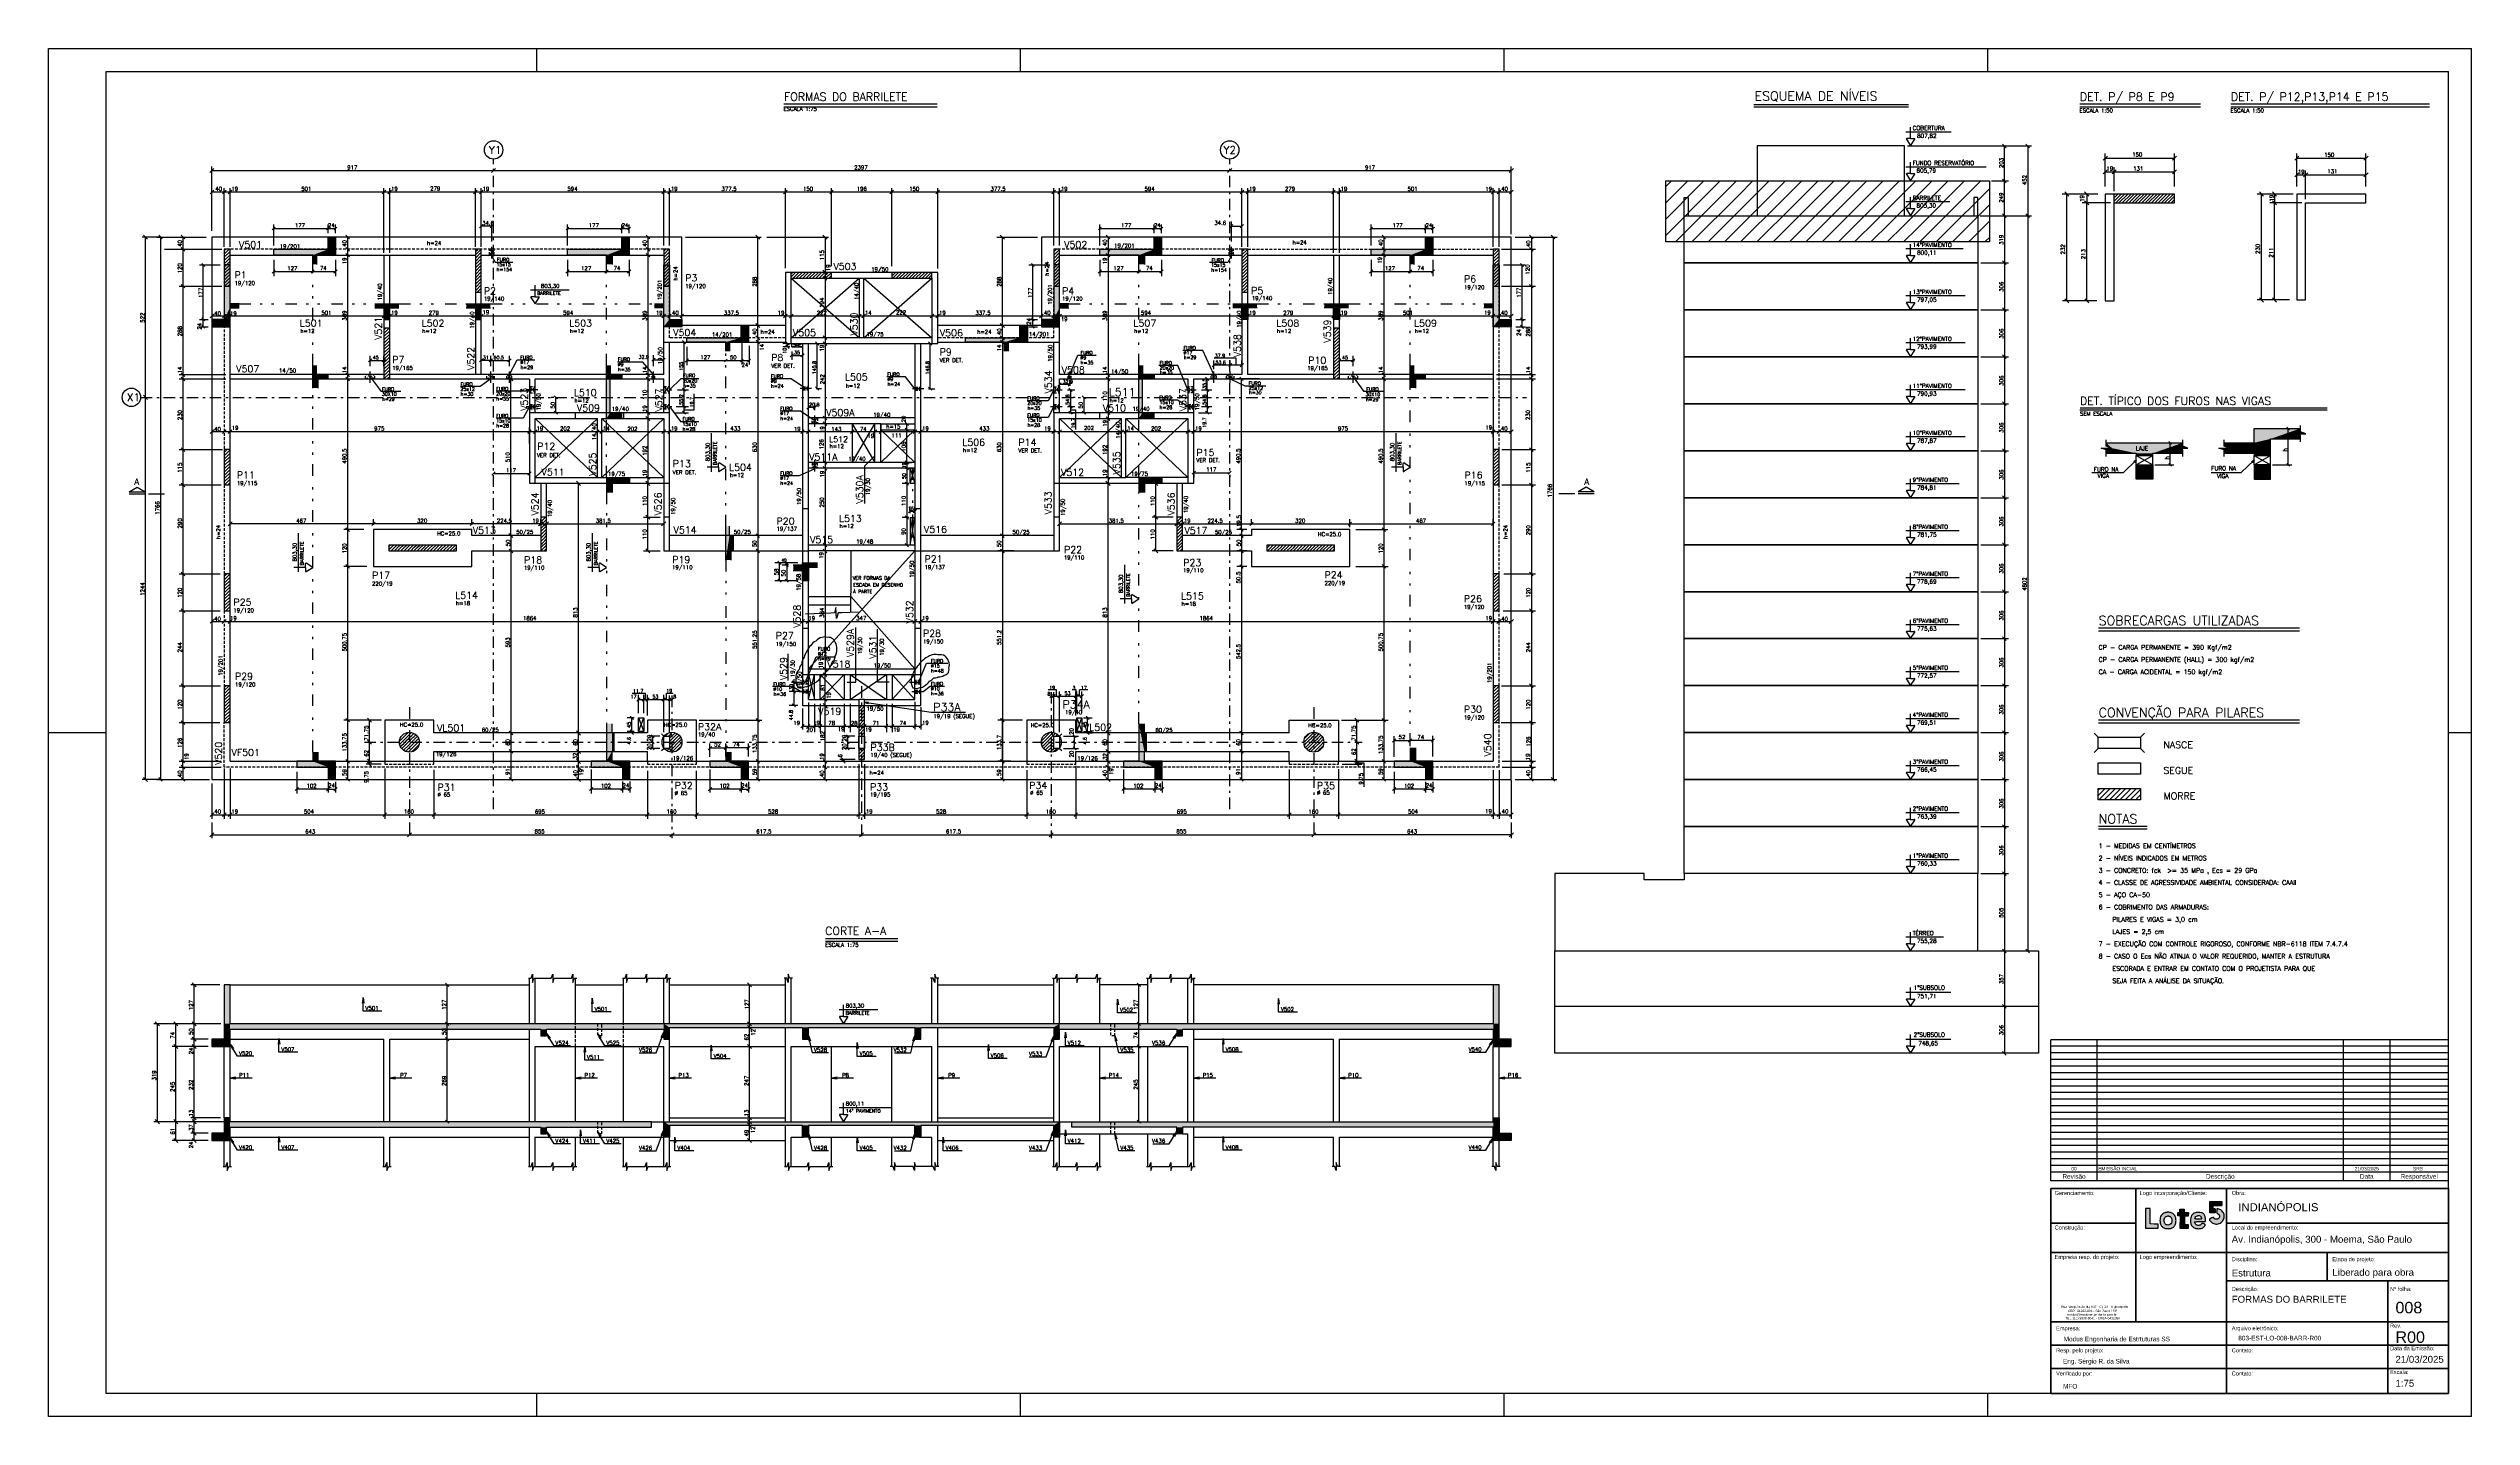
# Model space of a CAD drawing. Extents: x 26307 to 34197, y 0 to 4455.
import ezdxf

# ---------------------------------------------------------------- set-up
doc = ezdxf.new("R2010")
doc.units = 0
doc.header["$LTSCALE"] = 75
doc.header["$MEASUREMENT"] = 0
for name, pattern in [('ESTILO_TQS_0003', [1, 0.5, -0.2, 0.1, -0.2]), ('ESTILO_TQS_0004', [2, 0.5, -0.4, 0.1, -0.4, 0.1, -0.5]), ('HIDDEN2', [0.1875, 0.125, -0.0625])]:
    doc.linetypes.add(name, pattern=pattern)
doc.layers.get('0').update_dxf_attribs({"color": 3, "linetype": 'CONTINUOUS'})
for name, color, linetype in [('1', 3, 'CONTINUOUS'), ('200', 1, 'HIDDEN2'), ('204', 1, 'ESTILO_TQS_0003'), ('205', 1, 'ESTILO_TQS_0004'), ('210', 3, 'HIDDEN2'), ('212', 3, 'CONTINUOUS'), ('213', 3, 'CONTINUOUS'), ('216', 3, 'CONTINUOUS'), ('220', 5, 'CONTINUOUS'), ('221', 1, 'CONTINUOUS'), ('222', 6, 'CONTINUOUS'), ('226', 4, 'CONTINUOUS'), ('230', 3, 'CONTINUOUS'), ('231', 1, 'CONTINUOUS'), ('233', 6, 'CONTINUOUS'), ('238', 2, 'CONTINUOUS'), ('249', 1, 'CONTINUOUS'), ('250', 1, 'CONTINUOUS'), ('253', 253, 'CONTINUOUS')]:
    doc.layers.add(name, color=color, linetype=linetype)
for name, color, linetype, lineweight in [('A-DETL-THIN', 3, 'CONTINUOUS', 30), ('G-ANNO-TTLB', 6, 'CONTINUOUS', 50), ('G-ANO-TIT', 7, 'CONTINUOUS', 9)]:
    doc.layers.add(name, color=color, linetype=linetype, lineweight=lineweight)
doc.styles.add('Arial_12', font='arial.ttf', dxfattribs={"height": 0.001})
doc.styles.add('Arial_13', font='arial.ttf', dxfattribs={"height": 0.003})
doc.styles.add('Arial_14', font='arial.ttf', dxfattribs={"height": 0.00175})
doc.styles.add('Arial_15', font='arial.ttf', dxfattribs={"height": 0.005})
doc.styles.add('Arial_16', font='arial.ttf', dxfattribs={"height": 0.0035})
doc.styles.add('Arial_17', font='arial.ttf', dxfattribs={"height": 0.0015})
doc.styles.add('Arial_5', font='arial.ttf', dxfattribs={"height": 0.002})
doc.styles.get("Standard").update_dxf_attribs({"font": 'ROMANS.SHX'})
doc.styles.add('TQS_LUCIDA_CONSOLE', font='romans.shx')

# ---------------------------------------------------------------- blocks, each defined once
blk = doc.blocks.new('lote 5')
at = {"linetype": 'Continuous', "true_color": 0xadddf7}
h = blk.add_hatch(color=141, dxfattribs=at)
h.dxf.hatch_style = 1
h.paths.add_polyline_path([(185, 54.9), (185, 64.9), (156, 64.9), (156, 37.6), (169.3, 37.6), (169.3, 47.6), (164.2, 47.6), (164.2, 54.9)])
at = {"linetype": 'Continuous', "true_color": 0x4554a5}
h = blk.add_hatch(color=175, dxfattribs=at)
h.dxf.hatch_style = 1
h.paths.add_polyline_path([(11, 48), (5.5, 48), (0, 48), (0, 24), (0, 0), (15.5, 0), (31, 0), (31, 5), (31, 9.9), (21.2, 10.2), (11.5, 10.5), (11.2, 29.2)])
h.paths.add_polyline_path([(37.9, 30.8, 0.084936), (35.7, 25.4, 0.054013), (35, 18.7, 0.076254), (36.3, 10.3, 0.121611), (40.1, 4, 0.121091), (46.3, 0.3, 0.075213), (54.8, -1, 0.079274), (63, 0.3, 0.122166), (69.1, 4.1, 0.119298), (72.7, 10.4, 0.073422), (74, 18.9, 0.079741), (72.7, 27.2, 0.113763), (68.8, 33.6, 0.115788), (62.6, 37.5, 0.084778), (54.5, 38.9, 0.027052), (52.7, 38.8, 0.016056), (50.6, 38.5, 0.016045), (48.4, 38.1, 0.026508), (46.7, 37.6, 0.076216), (41.6, 34.8, 0.092554)])
h.paths.add_polyline_path([(50.3, 28.9, -0.127794), (54.5, 30, -0.041315), (55.8, 29.9, -0.029052), (57.3, 29.6, -0.029465), (58.7, 29.1, -0.053017), (59.7, 28.5, -0.174394), (63.1, 23.7, -0.106368), (63.5, 16.8, -0.114375), (61, 10.6, -0.218011), (56.5, 8, -0.062111), (52.1, 8.1, -0.122868), (48.9, 9.4, -0.125878), (46.7, 12, -0.066941), (45.5, 16.1, -0.079418), (45.4, 21.4, -0.106796), (47.1, 25.9, -0.122388)], flags=16)
h = blk.add_hatch(color=175, dxfattribs=at)
h.dxf.hatch_style = 1
h.paths.add_polyline_path([(84.3, -0.7), (103.3, -0.9), (103.3, 8.9), (94.5, 8.9), (94.5, 29.5), (103.5, 29.6), (104.1, 38), (94, 38), (94, 46.6), (83.1, 46.6), (83.1, 38.2), (78, 38.2), (78, 30.3), (84.6, 30.3)])
h = blk.add_hatch(color=175, dxfattribs=at)
h.dxf.hatch_style = 1
h.paths.add_polyline_path([(145.5, 22.7, 0.038669), (145.1, 27.1, 0.075044), (144.1, 30.5, 0.076697), (142.1, 33.4, 0.042002), (138.8, 36.3, 0.103568), (135.5, 37.8, 0.038688), (130.4, 38.6, 0.038727), (125, 38.6, 0.069033), (120.7, 37.6, 0.076395), (115.6, 34.8, 0.090783), (111.9, 30.7, 0.083017), (109.8, 25.2, 0.053063), (109, 18.5, 0.077839), (110.3, 10.2, 0.118578), (114, 4.1, 0.119274), (120.1, 0.3, 0.079352), (128.2, -1, 0.034827), (133.1, -0.7, 0.056094), (137.1, 0.4, 0.06475), (140.3, 2.1, 0.070678), (142.9, 4.6, 0.05252), (144.5, 7.1, 0.188977), (144.6, 8.9, 0.203461), (143.5, 10.3, 0.061382), (140.9, 11.3, 0.028075), (138.8, 11.7, 0.097756), (137.4, 11.6, 0.099528), (136.2, 10.9, 0.029702), (134.7, 9.6, -0.083794), (132.4, 7.9, -0.077181), (129.6, 7.1, -0.07687), (126.7, 7.1, -0.082035), (123.9, 8, -0.102945), (122.4, 9.3, -0.031057), (120.6, 11.9, -0.025111), (119.1, 14.6, -0.415036), (119.6, 15.8, -0.001685), (123.4, 16, -0.005312), (127.7, 16.2, -0.003368), (132.6, 16.3), (145.5, 16.5)])
h.paths.add_polyline_path([(135.6, 22.8, -0.172618), (134.7, 22.3, -0.052233), (132.7, 22.1, -0.004945), (127.7, 22.2, -0.004965), (122.8, 22.4, -0.056436), (120.8, 22.8, -0.196706), (120, 23.4, -0.167259), (119.8, 24.5, -0.166753), (121.7, 28.2, -0.123934), (125.8, 30.5, -0.124843), (130.4, 30.6, -0.170256), (133.9, 28.4, -0.031108), (134.7, 27.2, -0.028485), (135.4, 25.9, -0.029637), (135.9, 24.7, -0.077582), (136, 23.8, -0.175193)], flags=16)
h.paths.add_polyline_path([(172.9, 37.6, 0.143338), (173.6, 36.6, 0.062298), (175, 35.7, -0.052748), (176, 35, -0.029639), (177.2, 34, -0.029212), (178.2, 32.9, -0.041879), (179, 31.7, -0.026096), (179.8, 30.1, -0.101625), (180, 29, -0.101625), (179.8, 27.9, -0.026095), (179, 26.2, -0.071265), (177, 23.6, -0.101562), (174.5, 22.1, -0.11176), (171.9, 21.7, -0.101333), (169.2, 22.4, -0.029919), (168, 23.1, -0.029589), (166.9, 23.9, -0.030964), (166.1, 24.8, -0.091595), (165.7, 25.5, 0.136181), (165.1, 26.2, 0.183723), (164.4, 26.4, 0.06924), (163, 26.1, 0.008384), (160.3, 25.1, 0.02358), (158.4, 24.3, 0.030227), (156.8, 23.3, 0.03105), (155.6, 22.4, 0.166559), (155.2, 21.7, 0.208588), (155.7, 19.5, 0.04086), (158.4, 16.3, 0.042098), (161.9, 13.3, 0.062387), (165.5, 11.4, 0.146494), (176.1, 10.6, 0.142355), (185.5, 15.8, 0.142493), (190.7, 25.1, 0.14685), (189.9, 35.7, 0.073862), (187.8, 39.5, 0.055813), (184.5, 43, 0.054226), (180.3, 45.7, 0.06006), (175.8, 47.4, 0.049988), (174.2, 47.6, 0.271112), (173.5, 47.2, 0.114882), (173.1, 46, 0.007003), (172.8, 42.4, 0.011174), (172.7, 39.1, 0.080533)])
at = {"linetype": 'Continuous'}
for p, q in [((156, 37.6), (156, 64.9)), ((156, 64.9), (185, 64.9)), ((185, 64.9), (185, 54.9)), ((78, 30.3), (78, 38.2)), ((78, 38.2), (83.1, 38.2)), ((84.6, 30.3), (78, 30.3)), ((83, 46.6), (94, 46.6)), ((83.1, 38.2), (83.1, 46.6)), ((84.3, -0.9), (84.6, 30.3)), ((94, 46.6), (94, 38)), ((94, 38), (104.1, 38)), ((103.5, 29.6), (94.5, 29.5)), ((94.5, 29.5), (94.5, 8.9)), ((94.5, 8.9), (103.3, 8.9)), ((103.3, 8.9), (103.3, -0.9)), ((104.1, 38), (103.5, 29.6)), ((169.3, 37.6), (156, 37.6)), ((164.2, 47.6), (164.2, 54.9)), ((164.2, 54.9), (185, 54.9)), ((169.3, 47.6), (164.2, 47.6)), ((169.3, 47.6), (169.3, 37.6)), ((103.3, -0.9), (84.3, -0.7))]:
    blk.add_line(p, q, dxfattribs=at)
blk.add_lwpolyline([(0, 24), (0, 0), (15.5, 0), (31, 0), (31, 5), (31, 9.9), (21.2, 10.2), (11.5, 10.5), (11.2, 29.2), (11, 48), (5.5, 48), (0, 48)], close=True)
for points in [[(46.7, 37.6, 0.076216), (41.6, 34.8, 0.092553), (37.9, 30.8, 0.084937), (35.7, 25.4, 0.054013), (35, 18.7, 0.076254), (36.3, 10.3, 0.12161), (40.1, 4, 0.121091), (46.3, 0.3, 0.075213), (54.8, -1, 0.079274), (63, 0.3, 0.122165), (69.1, 4.1, 0.119298), (72.7, 10.4, 0.073422), (74, 18.9, 0.079741), (72.7, 27.2, 0.113746), (68.8, 33.6, 0.115805), (62.6, 37.5, 0.084778), (54.5, 38.9, 0.027052), (52.7, 38.8, 0.016056), (50.6, 38.5, 0.016045), (48.4, 38.1, 0.026508)], [(59.7, 28.5, -0.174394), (63.1, 23.7, -0.106368), (63.5, 16.8, -0.114376), (61, 10.6, -0.218011), (56.5, 8, -0.062111), (52.1, 8.1, -0.122867), (48.9, 9.4, -0.125878), (46.7, 12, -0.066936), (45.5, 16.1, -0.079422), (45.4, 21.4, -0.106796), (47.1, 25.9, -0.122396), (50.3, 28.9, -0.127791), (54.5, 30, -0.041309), (55.8, 29.9, -0.029057), (57.3, 29.6, -0.02946), (58.7, 29.1, -0.053017)], [(120.7, 37.6, 0.076392), (115.6, 34.8, 0.090789), (111.9, 30.7, 0.083014), (109.8, 25.2, 0.053063), (109, 18.5, 0.077839), (110.3, 10.2, 0.118577), (114, 4.1, 0.119274), (120.1, 0.3, 0.079352), (128.2, -1, 0.034827), (133.1, -0.7, 0.056094), (137.1, 0.4, 0.06475), (140.3, 2.1, 0.070679), (142.9, 4.6, 0.052519), (144.5, 7.1, 0.188977), (144.6, 8.9, 0.203461), (143.5, 10.3, 0.061383), (140.9, 11.3, 0.028074), (138.8, 11.7, 0.097756), (137.4, 11.6, 0.099528), (136.2, 10.9, 0.029702), (134.7, 9.6, -0.083794), (132.4, 7.9, -0.077181), (129.6, 7.1, -0.076871), (126.7, 7.1, -0.082035), (123.9, 8, -0.102944), (122.4, 9.3, -0.031057), (120.6, 11.9, -0.025111), (119.1, 14.6, -0.317534), (119.3, 15.7, -0.184471), (119.8, 15.8, -0.00161), (123.4, 16, -0.005312), (127.7, 16.2, -0.003368), (132.6, 16.3), (145.5, 16.5), (145.5, 22.7, 0.038669), (145.1, 27.1, 0.075045), (144.1, 30.5, 0.076697), (142.1, 33.4, 0.042002), (138.8, 36.3, 0.103568), (135.5, 37.8, 0.038694), (130.4, 38.6, 0.038721), (125, 38.6, 0.069033)], [(133.9, 28.4, -0.031108), (134.7, 27.2, -0.028484), (135.4, 25.9, -0.029638), (135.9, 24.7, -0.077582), (136, 23.8, -0.175194), (135.6, 22.8, -0.172618), (134.7, 22.3, -0.052233), (132.7, 22.1, -0.004945), (127.7, 22.2, -0.004965), (122.8, 22.4, -0.056436), (120.8, 22.8, -0.196706), (120, 23.4, -0.167259), (119.8, 24.5, -0.166753), (121.7, 28.2, -0.123934), (125.8, 30.5, -0.124843), (130.4, 30.6, -0.170257)], [(172.8, 42.4, 0.011176), (172.7, 39.1, 0.080533), (172.9, 37.6, 0.143338), (173.6, 36.6, 0.062298), (175, 35.7, -0.052748), (176, 35, -0.029614), (177.2, 34, -0.029236), (178.2, 32.9, -0.041879), (179, 31.7, -0.026096), (179.8, 30.1, -0.101625), (180, 29, -0.101625), (179.8, 27.9, -0.026096), (179, 26.2, -0.071264), (177, 23.6, -0.101562), (174.5, 22.1, -0.11176), (171.9, 21.7, -0.101332), (169.2, 22.4, -0.029919), (168, 23.1, -0.029589), (166.9, 23.9, -0.030964), (166.1, 24.8, -0.091595), (165.7, 25.5, 0.136181), (165.1, 26.2, 0.183723), (164.4, 26.4, 0.06924), (163, 26.1, 0.008384), (160.3, 25.1, 0.023581), (158.4, 24.3, 0.030227), (156.8, 23.3, 0.03105), (155.6, 22.4, 0.166559), (155.2, 21.7, 0.208588), (155.7, 19.5, 0.04086), (158.4, 16.3, 0.042098), (161.9, 13.3, 0.062386), (165.5, 11.4, 0.146494), (176.1, 10.6, 0.142355), (185.5, 15.8, 0.142493), (190.7, 25.1, 0.14685), (189.9, 35.7, 0.073863), (187.8, 39.5, 0.055813), (184.5, 43, 0.054226), (180.3, 45.7, 0.06006), (175.8, 47.4, 0.049987), (174.2, 47.6, 0.271111), (173.5, 47.2, 0.114883), (173.1, 46, 0.007002)]]:
    blk.add_lwpolyline(points, format="xyb", close=True)
blk = doc.blocks.new('_H6F20D0C977-023', base_point=(46784.003641, 10478.085971))
for p, q in [((51947.204142, 20626.389278), (51962.868006, 20642.053143)), ((51947.204142, 20573.35627), (52007.480675, 20633.632803)), ((51947.204142, 20520.323261), (52052.093344, 20625.212464)), ((51947.204142, 20467.290253), (52096.706013, 20616.792124)), ((51962.868006, 20642.053143), (51965.824455, 20645.009591)), ((51979.035627, 20446.088729), (52141.318682, 20608.371785)), ((52007.480675, 20633.632803), (52018.857463, 20645.009591)), ((52032.068635, 20446.088729), (52185.931351, 20599.951445)), ((52052.093344, 20625.212464), (52071.890472, 20645.009591)), ((52096.706013, 20616.792124), (52124.92348, 20645.009591)), ((52141.318682, 20608.371785), (52177.956489, 20645.009591)), ((52185.931351, 20599.951445), (52230.989497, 20645.009591)), ((52230.54402, 20591.531106), (52284.022506, 20645.009591)), ((52275.156689, 20583.110766), (52337.055515, 20645.009591)), ((52319.769359, 20574.690426), (52390.088523, 20645.009591)), ((52364.382028, 20566.270087), (52443.121532, 20645.009591)), ((52408.994697, 20557.849747), (52496.15454, 20645.009591)), ((52453.607366, 20549.429408), (52549.187549, 20645.009591)), ((52498.220035, 20541.009068), (52602.220558, 20645.009591)), ((52542.832704, 20532.588729), (52655.253566, 20645.009591)), ((52587.445373, 20524.168389), (52708.286575, 20645.009591)), ((52632.058042, 20515.74805), (52761.319583, 20645.009591)), ((52676.670711, 20507.32771), (52814.352592, 20645.009591)), ((52721.28338, 20498.907371), (52867.385601, 20645.009591)), ((52765.896049, 20490.487031), (52920.418609, 20645.009591)), ((52810.508718, 20482.066692), (52973.451618, 20645.009591)), ((52855.121387, 20473.646352), (53001.127272, 20619.652237)), ((52085.101644, 20446.088729), (52230.54402, 20591.531106)), ((52138.134652, 20446.088729), (52275.156689, 20583.110766)), ((52191.167661, 20446.088729), (52319.769359, 20574.690426)), ((52244.20067, 20446.088729), (52364.382028, 20566.270087)), ((52297.233678, 20446.088729), (52408.994697, 20557.849747)), ((52350.266687, 20446.088729), (52453.607366, 20549.429408)), ((52403.299695, 20446.088729), (52498.220035, 20541.009068)), ((52456.332704, 20446.088729), (52542.832704, 20532.588729)), ((52509.365712, 20446.088729), (52587.445373, 20524.168389)), ((52562.398721, 20446.088729), (52632.058042, 20515.74805)), ((52899.734056, 20465.226013), (53001.127272, 20566.619228)), ((52615.43173, 20446.088729), (52676.670711, 20507.32771)), ((52668.464738, 20446.088729), (52721.28338, 20498.907371)), ((52721.497747, 20446.088729), (52765.896049, 20490.487031)), ((52774.530755, 20446.088729), (52810.508718, 20482.066692)), ((52827.563764, 20446.088729), (52855.121387, 20473.646352)), ((52880.596773, 20446.088729), (52899.734056, 20465.226013)), ((52933.629781, 20446.088729), (52944.346725, 20456.805673)), ((52944.346725, 20456.805673), (53001.127272, 20513.58622)), ((52986.66279, 20446.088729), (52988.959394, 20448.385333)), ((52988.959394, 20448.385333), (53001.127272, 20460.553211))]:
    blk.add_line(p, q)
blk = doc.blocks.new('LINCOR', base_point=(160457.946974, 30616.429978))
blk.add_lwpolyline([(160457.946974, 30616.429978), (160458.280308, 30616.429978), (160458.446974, 30616.929978), (160458.446974, 30615.929978), (160458.613641, 30616.429978), (160458.946974, 30616.429978)])
blk = doc.blocks.new('_H84B0124C53-001')
for p, q in [((6726.001526, 3957.678477), (6749.283726, 3980.960677)), ((6726.001526, 3968.285079), (6738.677124, 3980.960677)), ((6726.001526, 3978.891681), (6728.070522, 3980.960677)), ((6731.390328, 3952.460677), (6759.890328, 3980.960677)), ((6741.996929, 3952.460677), (6770.496929, 3980.960677)), ((6752.603531, 3952.460677), (6781.103531, 3980.960677)), ((6763.210133, 3952.460677), (6791.710133, 3980.960677)), ((6773.816734, 3952.460677), (6802.316734, 3980.960677)), ((6784.423336, 3952.460677), (6812.923336, 3980.960677)), ((6795.029938, 3952.460677), (6823.529938, 3980.960677)), ((6805.63654, 3952.460677), (6834.13654, 3980.960677)), ((6816.243141, 3952.460677), (6844.743141, 3980.960677)), ((6826.849743, 3952.460677), (6855.349743, 3980.960677)), ((6837.456345, 3952.460677), (6865.956345, 3980.960677)), ((6848.062946, 3952.460677), (6876.562946, 3980.960677)), ((6858.669548, 3952.460677), (6887.169548, 3980.960677)), ((6869.27615, 3952.460677), (6897.77615, 3980.960677)), ((6879.882752, 3952.460677), (6908.382752, 3980.960677)), ((6890.489353, 3952.460677), (6918.989353, 3980.960677)), ((6901.095955, 3952.460677), (6922.501526, 3973.866248)), ((6911.702557, 3952.460677), (6922.501526, 3963.259647)), ((6922.309158, 3952.460677), (6922.501526, 3952.653045))]:
    blk.add_line(p, q)
blk = doc.blocks.new('_H6F20D0C977-024')
for p, q in [((2443.908084, 9857.922685), (2457.994337, 9872.008938)), ((2443.908084, 9868.529287), (2447.387736, 9872.008938)), ((2449.600939, 9853.008938), (2468.600939, 9872.008938)), ((2460.207541, 9853.008938), (2479.207541, 9872.008938)), ((2470.814142, 9853.008938), (2489.814142, 9872.008938)), ((2481.420744, 9853.008938), (2500.420744, 9872.008938)), ((2492.027346, 9853.008938), (2511.027346, 9872.008938)), ((2502.633948, 9853.008938), (2521.633948, 9872.008938)), ((2513.240549, 9853.008938), (2532.240549, 9872.008938)), ((2523.847151, 9853.008938), (2542.847151, 9872.008938)), ((2534.453753, 9853.008938), (2553.453753, 9872.008938)), ((2545.060354, 9853.008938), (2564.060354, 9872.008938)), ((2555.666956, 9853.008938), (2574.666956, 9872.008938)), ((2566.273558, 9853.008938), (2574.908084, 9861.643464))]:
    blk.add_line(p, q)
blk = doc.blocks.new('_H6F20D0C977-025')
for p, q in [((2774.908084, 9860.118032), (2786.79899, 9872.008938)), ((2774.908084, 9870.724633), (2776.192389, 9872.008938)), ((2778.405592, 9853.008938), (2797.405592, 9872.008938)), ((2789.012194, 9853.008938), (2808.012194, 9872.008938)), ((2799.618796, 9853.008938), (2818.618796, 9872.008938)), ((2810.225397, 9853.008938), (2829.225397, 9872.008938)), ((2820.831999, 9853.008938), (2839.831999, 9872.008938)), ((2831.438601, 9853.008938), (2850.438601, 9872.008938)), ((2842.045203, 9853.008938), (2861.045203, 9872.008938)), ((2852.651804, 9853.008938), (2871.651804, 9872.008938)), ((2863.258406, 9853.008938), (2882.258406, 9872.008938)), ((2873.865008, 9853.008938), (2892.865008, 9872.008938)), ((2884.471609, 9853.008938), (2903.471609, 9872.008938)), ((2895.078211, 9853.008938), (2905.908084, 9863.838811)), ((2905.684813, 9853.008938), (2905.908084, 9853.232209))]:
    blk.add_line(p, q)
blk = doc.blocks.new('_H7A17B2026D-003')
for p, q in [((599.408085, 10028.677012), (614.742028, 10044.010956)), ((599.408085, 10039.283614), (604.135427, 10044.010956)), ((599.408085, 10018.07041), (618.408085, 10037.07041)), ((599.408085, 10007.463809), (618.408085, 10026.463809)), ((599.408085, 9996.857207), (618.408085, 10015.857207)), ((599.408085, 9986.250605), (618.408085, 10005.250605)), ((599.408085, 9975.644003), (618.408085, 9994.644003)), ((599.408085, 9965.037402), (618.408085, 9984.037402)), ((599.408085, 9954.4308), (618.408085, 9973.4308)), ((599.408085, 9943.824198), (618.408085, 9962.824198)), ((599.408085, 9933.217597), (618.408085, 9952.217597)), ((600.808046, 9924.010956), (618.408085, 9941.610995)), ((611.414647, 9924.010956), (618.408085, 9931.004393))]:
    blk.add_line(p, q)
blk = doc.blocks.new('_H7A17B2026D-004')
for p, q in [((2030.408085, 10027.78578), (2046.63326, 10044.010956)), ((2030.408085, 10038.392382), (2036.026659, 10044.010956)), ((2030.408085, 10017.179178), (2049.408085, 10036.179178)), ((2030.408085, 10006.572577), (2049.408085, 10025.572577)), ((2030.408085, 9995.965975), (2049.408085, 10014.965975)), ((2030.408085, 9985.359373), (2049.408085, 10004.359373)), ((2030.408085, 9974.752771), (2049.408085, 9993.752771)), ((2030.408085, 9964.14617), (2049.408085, 9983.14617)), ((2030.408085, 9953.539568), (2049.408085, 9972.539568)), ((2030.408085, 9942.932966), (2049.408085, 9961.932966)), ((2030.408085, 9932.326365), (2049.408085, 9951.326365)), ((2032.699278, 9924.010956), (2049.408085, 9940.719763)), ((2043.305879, 9924.010956), (2049.408085, 9930.113161))]:
    blk.add_line(p, q)
blk = doc.blocks.new('_H7A17B2026D-005')
for p, q in [((3300.408083, 10035.600174), (3308.818865, 10044.010956)), ((3300.408083, 10024.993573), (3319.408083, 10043.993573)), ((3300.408083, 10014.386971), (3319.408083, 10033.386971)), ((3300.408083, 10003.780369), (3319.408083, 10022.780369)), ((3300.408083, 9993.173767), (3319.408083, 10012.173767)), ((3300.408083, 9982.567166), (3319.408083, 10001.567166)), ((3300.408083, 9971.960564), (3319.408083, 9990.960564)), ((3300.408083, 9961.353962), (3319.408083, 9980.353962)), ((3300.408083, 9950.747361), (3319.408083, 9969.747361)), ((3300.408083, 9940.140759), (3319.408083, 9959.140759)), ((3300.408083, 9929.534157), (3319.408083, 9948.534157)), ((3305.491484, 9924.010956), (3319.408083, 9937.927555)), ((3316.098085, 9924.010956), (3319.408083, 9927.320954))]:
    blk.add_line(p, q)
blk = doc.blocks.new('_H7A17B2026D-006')
for p, q in [((4731.408083, 10034.708942), (4740.710097, 10044.010956)), ((4731.408083, 10024.102341), (4750.408083, 10043.102341)), ((4731.408083, 10013.495739), (4750.408083, 10032.495739)), ((4731.408083, 10002.889137), (4750.408083, 10021.889137)), ((4731.408083, 9992.282536), (4750.408083, 10011.282536)), ((4731.408083, 9981.675934), (4750.408083, 10000.675934)), ((4731.408083, 9971.069332), (4750.408083, 9990.069332)), ((4731.408083, 9960.46273), (4750.408083, 9979.46273)), ((4731.408083, 9949.856129), (4750.408083, 9968.856129)), ((4731.408083, 9939.249527), (4750.408083, 9958.249527)), ((4731.408083, 9928.642925), (4750.408083, 9947.642925)), ((4737.382716, 9924.010956), (4750.408083, 9937.036324)), ((4747.989317, 9924.010956), (4750.408083, 9926.429722))]:
    blk.add_line(p, q)
blk = doc.blocks.new('_H7A17B2026D-008')
for p, q in [((4731.408083, 8974.048771), (4744.370269, 8987.010956)), ((4731.408083, 8984.655372), (4733.763667, 8987.010956)), ((4731.408083, 8963.442169), (4750.408083, 8982.442169)), ((4731.408083, 8952.835567), (4750.408083, 8971.835567)), ((4731.408083, 8942.228965), (4750.408083, 8961.228965)), ((4731.408083, 8931.622364), (4750.408083, 8950.622364)), ((4731.408083, 8921.015762), (4750.408083, 8940.015762)), ((4731.408083, 8910.40916), (4750.408083, 8929.40916)), ((4731.408083, 8899.802559), (4750.408083, 8918.802559)), ((4731.408083, 8889.195957), (4750.408083, 8908.195957)), ((4731.408083, 8878.589355), (4750.408083, 8897.589355)), ((4731.408083, 8867.982753), (4750.408083, 8886.982753)), ((4741.042888, 8867.010956), (4750.408083, 8876.376152))]:
    blk.add_line(p, q)
blk = doc.blocks.new('_H7A17B2026D-009')
for p, q in [((4731.408078, 8613.424307), (4740.99475, 8623.010979)), ((4731.408078, 8602.817705), (4750.408078, 8621.817705)), ((4731.408078, 8592.211104), (4750.408078, 8611.211104)), ((4731.408078, 8581.604502), (4750.408078, 8600.604502)), ((4731.408078, 8570.9979), (4750.408078, 8589.9979)), ((4731.408078, 8560.391299), (4750.408078, 8579.391299)), ((4731.408078, 8549.784697), (4750.408078, 8568.784697)), ((4731.408078, 8539.178095), (4750.408078, 8558.178095)), ((4731.408078, 8528.571493), (4750.408078, 8547.571493)), ((4731.408078, 8517.964892), (4750.408078, 8536.964892)), ((4731.408078, 8507.35829), (4750.408078, 8526.35829)), ((4737.667369, 8503.010979), (4750.408078, 8515.751688)), ((4748.273971, 8503.010979), (4750.408078, 8505.145087))]:
    blk.add_line(p, q)
blk = doc.blocks.new('_H7A17B2026D-010')
for p, q in [((599.40809, 8607.392387), (615.026682, 8623.010979)), ((599.40809, 8617.998988), (604.42008, 8623.010979)), ((599.40809, 8596.785785), (618.40809, 8615.785785)), ((599.40809, 8586.179183), (618.40809, 8605.179183)), ((599.40809, 8575.572582), (618.40809, 8594.572582)), ((599.40809, 8564.96598), (618.40809, 8583.96598)), ((599.40809, 8554.359378), (618.40809, 8573.359378)), ((599.40809, 8543.752776), (618.40809, 8562.752776)), ((599.40809, 8533.146175), (618.40809, 8552.146175)), ((599.40809, 8522.539573), (618.40809, 8541.539573)), ((599.40809, 8511.932971), (618.40809, 8530.932971)), ((601.092699, 8503.010979), (618.40809, 8520.32637)), ((611.699301, 8503.010979), (618.40809, 8509.719768))]:
    blk.add_line(p, q)
blk = doc.blocks.new('_H7A17B2026D-011')
for p, q in [((599.408085, 8968.01684), (618.402201, 8987.010956)), ((599.408085, 8978.623442), (607.795599, 8987.010956)), ((599.408085, 8957.410238), (618.408085, 8976.410238)), ((599.408085, 8946.803637), (618.408085, 8965.803637)), ((599.408085, 8936.197035), (618.408085, 8955.197035)), ((599.408085, 8925.590433), (618.408085, 8944.590433)), ((599.408085, 8914.983832), (618.408085, 8933.983832)), ((599.408085, 8904.37723), (618.408085, 8923.37723)), ((599.408085, 8893.770628), (618.408085, 8912.770628)), ((599.408085, 8883.164026), (618.408085, 8902.164026)), ((599.408085, 8872.557425), (618.408085, 8891.557425)), ((604.468218, 8867.010956), (618.408085, 8880.950823)), ((615.07482, 8867.010956), (618.408085, 8870.344221))]:
    blk.add_line(p, q)
blk = doc.blocks.new('_H4335135044-001')
for p, q in [((1602.793407, 3013.471435), (1618.178187, 3028.856216)), ((1602.793407, 3024.078037), (1607.571586, 3028.856216)), ((1602.793407, 3002.864834), (1620.333668, 3020.405094)), ((1602.793407, 2992.258232), (1618.119102, 3007.583927)), ((1615.904537, 2994.762761), (1621.793407, 3000.65163)), ((1618.119102, 3007.583927), (1621.793407, 3011.258232)), ((1620.333668, 3020.405094), (1621.793407, 3021.864834)), ((1602.793407, 2981.65163), (1615.904537, 2994.762761)), ((1602.793407, 2971.045028), (1613.689972, 2981.941594)), ((1602.793407, 2960.438427), (1611.475407, 2969.120427)), ((1602.793407, 2949.831825), (1609.260842, 2956.29926)), ((1602.793407, 2939.225223), (1607.046276, 2943.478093)), ((1602.793407, 2928.618622), (1604.831711, 2930.656926)), ((1603.637603, 2918.856216), (1621.793407, 2937.01202)), ((1604.831711, 2930.656926), (1621.793407, 2947.618622)), ((1607.046276, 2943.478093), (1621.793407, 2958.225223)), ((1609.260842, 2956.29926), (1621.793407, 2968.831825)), ((1611.475407, 2969.120427), (1621.793407, 2979.438427)), ((1613.689972, 2981.941594), (1621.793407, 2990.045028)), ((1614.244205, 2918.856216), (1621.793407, 2926.405418))]:
    blk.add_line(p, q)
blk = doc.blocks.new('_H4335135044-006')
for p, q in [((1143.049679, 2299.169266), (1143.764957, 2299.884545)), ((1143.707573, 2289.220558), (1146.486102, 2291.999087)), ((1143.764957, 2299.884545), (1150.639348, 2306.758936)), ((1146.486102, 2291.999087), (1153.743747, 2299.256732)), ((1149.907506, 2284.81389), (1157.804817, 2292.7112)), ((1150.639348, 2306.758936), (1156.426688, 2312.546275)), ((1153.743747, 2299.256732), (1159.546769, 2305.059754)), ((1156.426688, 2312.546275), (1161.514044, 2317.633631)), ((1157.804817, 2292.7112), (1163.722536, 2298.62892)), ((1159.546769, 2305.059754), (1164.432155, 2309.945141)), ((1161.514044, 2317.633631), (1166.158772, 2322.278359)), ((1163.014377, 2287.314159), (1169.123532, 2293.423314)), ((1163.722536, 2298.62892), (1168.454189, 2303.360573)), ((1164.432155, 2309.945141), (1168.726651, 2314.239636)), ((1166.158772, 2322.278359), (1170.548388, 2326.667975)), ((1168.454189, 2303.360573), (1172.437623, 2307.344007)), ((1168.726651, 2314.239636), (1172.647501, 2318.160486)), ((1169.123532, 2293.423314), (1173.701326, 2298.001108)), ((1169.827003, 2283.520184), (1176.121248, 2289.814429)), ((1170.548388, 2326.667975), (1171.825954, 2327.945542)), ((1172.437623, 2307.344007), (1175.939257, 2310.845641)), ((1172.647501, 2318.160486), (1176.352998, 2321.865984)), ((1173.701326, 2298.001108), (1177.36161, 2301.661392)), ((1175.939257, 2310.845641), (1179.13623, 2314.042614)), ((1176.121248, 2289.814429), (1180.442246, 2294.135427)), ((1176.352998, 2321.865984), (1179.971041, 2325.484026)), ((1177.36161, 2301.661392), (1180.44309, 2304.742872)), ((1179.13623, 2314.042614), (1182.157609, 2317.063993)), ((1179.416459, 2282.503038), (1185.538618, 2288.625197)), ((1179.971041, 2325.484026), (1181.906808, 2327.419794)), ((1180.442246, 2294.135427), (1183.680115, 2297.373296)), ((1180.44309, 2304.742872), (1183.151864, 2307.451646)), ((1182.157609, 2317.063993), (1185.107679, 2320.014063)), ((1182.220446, 2274.700423), (1195.704187, 2288.184164)), ((1183.151864, 2307.451646), (1185.624959, 2309.924741)), ((1183.680115, 2297.373296), (1186.26903, 2299.96221)), ((1185.107679, 2320.014063), (1188.081266, 2322.98765)), ((1185.538618, 2288.625197), (1189.228119, 2292.314698)), ((1185.624959, 2309.924741), (1187.962219, 2312.262001)), ((1186.26903, 2299.96221), (1188.448558, 2302.141738)), ((1187.962219, 2312.262001), (1190.244317, 2314.544099)), ((1188.081266, 2322.98765), (1189.771974, 2324.678358)), ((1188.448558, 2302.141738), (1190.36447, 2304.057651)), ((1189.228119, 2292.314698), (1191.760961, 2294.84754)), ((1190.244317, 2314.544099), (1192.544607, 2316.844389)), ((1190.36447, 2304.057651), (1192.113688, 2305.806868)), ((1191.760961, 2294.84754), (1193.658905, 2296.745483)), ((1192.113688, 2305.806868), (1193.76683, 2307.46001)), ((1192.544607, 2316.844389), (1194.938827, 2319.238609)), ((1193.658905, 2296.745483), (1195.17645, 2298.263029)), ((1193.76683, 2307.46001), (1195.380955, 2309.074135)), ((1194.938827, 2319.238609), (1196.149692, 2320.449474)), ((1195.17645, 2298.263029), (1196.454026, 2299.540604)), ((1195.380955, 2309.074135), (1197.007947, 2310.701128)), ((1195.704187, 2288.184164), (1199.450245, 2291.930222)), ((1196.454026, 2299.540604), (1197.577077, 2300.663656)), ((1197.007947, 2310.701128), (1198.701377, 2312.394557)), ((1197.577077, 2300.663656), (1198.602417, 2301.688996)), ((1198.602417, 2301.688996), (1199.57144, 2302.658019)), ((1198.701377, 2312.394557), (1200.523847, 2314.217028)), ((1199.450245, 2291.930222), (1201.250233, 2293.73021)), ((1199.57144, 2302.658019), (1200.517593, 2303.604171)), ((1200.517593, 2303.604171), (1201.471288, 2304.557866)), ((1200.523847, 2314.217028), (1201.26816, 2314.961341)), ((1201.250233, 2293.73021), (1202.33499, 2294.814967)), ((1201.471288, 2304.557866), (1202.463926, 2305.550505)), ((1202.33499, 2294.814967), (1203.079676, 2295.559653)), ((1202.463926, 2305.550505), (1203.532205, 2306.618784)), ((1203.079676, 2295.559653), (1203.637694, 2296.117671)), ((1203.532205, 2306.618784), (1204.724038, 2307.810617)), ((1203.637694, 2296.117671), (1204.083871, 2296.563848)), ((1204.083871, 2296.563848), (1204.459493, 2296.93947)), ((1204.459493, 2296.93947), (1204.789684, 2297.269661)), ((1204.724038, 2307.810617), (1205.093181, 2308.179759)), ((1204.789684, 2297.269661), (1205.091146, 2297.571123)), ((1205.091146, 2297.571123), (1205.37605, 2297.856027)), ((1205.37605, 2297.856027), (1205.65423, 2298.134207)), ((1205.65423, 2298.134207), (1205.934628, 2298.414605)), ((1205.655243, 2287.528618), (1206.898439, 2288.771814)), ((1205.934628, 2298.414605), (1206.226476, 2298.706453)), ((1206.226476, 2298.706453), (1206.540563, 2299.020539)), ((1206.540563, 2299.020539), (1206.890976, 2299.370953)), ((1206.890976, 2299.370953), (1207.297976, 2299.777953)), ((1146.462731, 2281.369115), (1149.907506, 2284.81389)), ((1150.672625, 2274.972408), (1154.115388, 2278.415171)), ((1154.115388, 2278.415171), (1163.014377, 2287.314159)), ((1156.133592, 2269.826773), (1159.382674, 2273.075854)), ((1159.382674, 2273.075854), (1169.827003, 2283.520184)), ((1162.895047, 2265.981626), (1166.675282, 2269.76186)), ((1166.675282, 2269.76186), (1179.416459, 2282.503038)), ((1171.31882, 2263.798797), (1182.220446, 2274.700423)), ((1182.540063, 2264.413438), (1191.34885, 2273.222225)), ((1191.34885, 2273.222225), (1200.236038, 2282.109413)), ((1200.236038, 2282.109413), (1203.736655, 2285.61003)), ((1203.736655, 2285.61003), (1205.655243, 2287.528618))]:
    blk.add_line(p, q)
blk = doc.blocks.new('_H4335135044-007')
for p, q in [((4088.049678, 2295.533987), (4092.18506, 2299.66937)), ((4089.450262, 2286.32797), (4095.365447, 2292.243155)), ((4090.498527, 2308.589438), (4096.164992, 2314.255903)), ((4092.18506, 2299.66937), (4098.692253, 2306.176563)), ((4095.365447, 2292.243155), (4102.16385, 2299.041558)), ((4096.164992, 2314.255903), (4101.773466, 2319.864377)), ((4098.692253, 2306.176563), (4104.170459, 2311.654769)), ((4099.399719, 2285.670826), (4106.684162, 2292.955268)), ((4101.773466, 2319.864377), (4106.893971, 2324.984883)), ((4102.16385, 2299.041558), (4107.599673, 2304.477381)), ((4104.170459, 2311.654769), (4108.986072, 2316.470382)), ((4104.500345, 2280.164849), (4112.50659, 2288.171095)), ((4106.684162, 2292.955268), (4112.142639, 2298.413745)), ((4106.893971, 2324.984883), (4107.51709, 2325.608001)), ((4107.599673, 2304.477381), (4112.175927, 2309.053635)), ((4108.986072, 2316.470382), (4113.3827, 2320.86701)), ((4112.142639, 2298.413745), (4116.507094, 2302.7782)), ((4112.175927, 2309.053635), (4116.198679, 2313.076387)), ((4112.50659, 2288.171095), (4118.002877, 2293.667381)), ((4113.3827, 2320.86701), (4117.537844, 2325.022153)), ((4116.198679, 2313.076387), (4119.871429, 2316.749137)), ((4116.507094, 2302.7782), (4120.181394, 2306.452501)), ((4117.537844, 2325.022153), (4120.7053, 2328.189609)), ((4118.002877, 2293.667381), (4122.121429, 2297.785933)), ((4119.738922, 2263.583622), (4148.266701, 2292.1114)), ((4119.871429, 2316.749137), (4123.342454, 2320.220162)), ((4120.181394, 2306.452501), (4123.411286, 2309.682392)), ((4120.21196, 2285.269862), (4125.613462, 2290.671364)), ((4122.121429, 2297.785933), (4125.414514, 2301.079019)), ((4123.342454, 2320.220162), (4126.731557, 2323.609265)), ((4123.411286, 2309.682392), (4126.360158, 2312.631265)), ((4125.414514, 2301.079019), (4128.186862, 2303.851367)), ((4125.613462, 2290.671364), (4129.321592, 2294.379495)), ((4126.360158, 2312.631265), (4129.147064, 2315.418171)), ((4126.731557, 2323.609265), (4129.959713, 2326.837421)), ((4128.186862, 2303.851367), (4130.623892, 2306.288397)), ((4129.147064, 2315.418171), (4131.868195, 2318.139302)), ((4129.321592, 2294.379495), (4132.100218, 2297.158121)), ((4130.623892, 2306.288397), (4132.848887, 2308.513392)), ((4131.282785, 2285.734086), (4135.923575, 2290.374876)), ((4131.868195, 2318.139302), (4134.611018, 2320.882125)), ((4132.100218, 2297.158121), (4134.321935, 2299.379837)), ((4132.848887, 2308.513392), (4134.951675, 2310.616179)), ((4134.321935, 2299.379837), (4136.19233, 2301.250232)), ((4134.611018, 2320.882125), (4137.244003, 2323.515109)), ((4134.951675, 2310.616179), (4137.004833, 2312.669338)), ((4135.923575, 2290.374876), (4138.720333, 2293.171634)), ((4136.19233, 2301.250232), (4137.836499, 2302.894402)), ((4137.004833, 2312.669338), (4139.074359, 2314.738864)), ((4137.836499, 2302.894402), (4139.337616, 2304.395519)), ((4138.720333, 2293.171634), (4140.640307, 2295.091608)), ((4139.074359, 2314.738864), (4141.228392, 2316.892897)), ((4139.337616, 2304.395519), (4140.756285, 2305.814188)), ((4140.640307, 2295.091608), (4142.079008, 2296.530309)), ((4140.756285, 2305.814188), (4142.141471, 2307.199374)), ((4141.228392, 2316.892897), (4143.139148, 2318.803652)), ((4142.079008, 2296.530309), (4143.229355, 2297.680656)), ((4142.141471, 2307.199374), (4143.5377, 2308.595602)), ((4143.229355, 2297.680656), (4144.197797, 2298.649098)), ((4143.5377, 2308.595602), (4144.990942, 2310.048845)), ((4144.197797, 2298.649098), (4145.049106, 2299.500407)), ((4144.990942, 2310.048845), (4146.554923, 2311.612825)), ((4145.049106, 2299.500407), (4145.826346, 2300.277647)), ((4145.826346, 2300.277647), (4146.560896, 2301.012197)), ((4146.554923, 2311.612825), (4147.797913, 2312.855816)), ((4146.560896, 2301.012197), (4147.278109, 2301.72941)), ((4147.278109, 2301.72941), (4148.00104, 2302.452341)), ((4148.00104, 2302.452341), (4148.753491, 2303.204792)), ((4148.266701, 2292.1114), (4150.653476, 2294.498175)), ((4148.753491, 2303.204792), (4149.56328, 2304.014581)), ((4149.56328, 2304.014581), (4150.466727, 2304.918029)), ((4150.466727, 2304.918029), (4151.124256, 2305.575557)), ((4150.653476, 2294.498175), (4151.316571, 2295.16127)), ((4151.316571, 2295.16127), (4151.635189, 2295.479889)), ((4151.635189, 2295.479889), (4151.827204, 2295.671903)), ((4151.827204, 2295.671903), (4151.959022, 2295.803721)), ((4151.959022, 2295.803721), (4152.057797, 2295.902497)), ((4152.057797, 2295.902497), (4152.136775, 2295.981475)), ((4152.136775, 2295.981475), (4152.203265, 2296.047964)), ((4152.203265, 2296.047964), (4152.261712, 2296.106412)), ((4152.261712, 2296.106412), (4152.315075, 2296.159774)), ((4152.315075, 2296.159774), (4152.365506, 2296.210205)), ((4152.365506, 2296.210205), (4152.414747, 2296.259446)), ((4152.414747, 2296.259446), (4152.464381, 2296.30908)), ((4152.464381, 2296.30908), (4152.516041, 2296.36074)), ((4152.516041, 2296.36074), (4152.571638, 2296.416337)), ((4152.571638, 2296.416337), (4152.633665, 2296.478364)), ((4152.633665, 2296.478364), (4152.705709, 2296.550408)), ((4092.752296, 2279.023402), (4099.399719, 2285.670826)), ((4097.433142, 2273.097646), (4104.500345, 2280.164849)), ((4103.357521, 2268.415424), (4111.249, 2276.306903)), ((4110.638819, 2265.09012), (4121.624571, 2276.075872)), ((4111.249, 2276.306903), (4120.21196, 2285.269862)), ((4121.624571, 2276.075872), (4131.282785, 2285.734086)), ((4132.928508, 2266.166605), (4140.79732, 2274.035418)), ((4140.79732, 2274.035418), (4146.353976, 2279.592074)), ((4146.353976, 2279.592074), (4149.399421, 2282.637518)), ((4149.399421, 2282.637518), (4149.961178, 2283.199276))]:
    blk.add_line(p, q)
blk = doc.blocks.new('_H4335135044-008')
for p, q in [((2008.264766, 2315.856216), (2018.257851, 2325.8493)), ((2018.871368, 2315.856216), (2031.182544, 2328.167392)), ((2020.838642, 2264.790481), (2061.331662, 2305.283502)), ((2022.29336, 2308.671606), (2040.260391, 2326.638638)), ((2022.293375, 2298.065019), (2047.538457, 2323.310101)), ((2022.29339, 2287.458433), (2053.390452, 2318.555495)), ((2022.293405, 2276.851847), (2058.074376, 2312.632817)), ((2030.275688, 2263.620926), (2062.773652, 2296.118889)), ((2007.520732, 2272.685775), (2010.691153, 2275.856196)), ((2013.526733, 2268.085174), (2021.29772, 2275.856162)), ((2043.608578, 2266.347214), (2060.035493, 2282.774129))]:
    blk.add_line(p, q)
blk = doc.blocks.new('_H4335135044-009')
for p, q in [((3233.204732, 2299.82378), (3261.443859, 2328.062908)), ((3233.542153, 2289.5546), (3271.61001, 2327.622457)), ((3236.211893, 2281.617739), (3279.581032, 2324.986878)), ((3240.425659, 2275.224902), (3273.293405, 2308.092649)), ((3245.807969, 2270.000611), (3273.293405, 2297.486047)), ((3281.056972, 2315.856216), (3286.012404, 2320.811648)), ((3252.448136, 2266.034177), (3273.293405, 2286.879446)), ((3260.709582, 2263.689021), (3273.293405, 2276.272844)), ((3271.637631, 2264.010468), (3283.483379, 2275.856216))]:
    blk.add_line(p, q)
blk = doc.blocks.new('_H4335135044-010')
for p, q in [((2638.293406, 2404.948168), (2649.20149, 2415.856252)), ((2638.293406, 2415.55477), (2638.594889, 2415.856252)), ((2638.293406, 2394.341567), (2657.293406, 2413.341567)), ((2638.293406, 2383.734965), (2657.293406, 2402.734965)), ((2638.293406, 2373.128363), (2657.293406, 2392.128363)), ((2638.293406, 2362.521761), (2657.293406, 2381.521761)), ((2638.293406, 2351.91516), (2657.293406, 2370.91516)), ((2638.293406, 2341.308558), (2657.293406, 2360.308558)), ((2638.293406, 2330.701956), (2657.293406, 2349.701956)), ((2638.293406, 2320.095355), (2657.293406, 2339.095355)), ((2644.660869, 2315.856216), (2657.293406, 2328.488753)), ((2655.267471, 2315.856216), (2657.293406, 2317.882151))]:
    blk.add_line(p, q)
blk = doc.blocks.new('_H4335135044-011')
for p, q in [((2638.293406, 2267.062346), (2647.087276, 2275.856216)), ((2638.293406, 2256.455744), (2657.293406, 2275.455744)), ((2638.293406, 2245.849143), (2657.293406, 2264.849143)), ((2642.907118, 2239.856252), (2657.293406, 2254.242541)), ((2653.513719, 2239.856252), (2657.293406, 2243.635939))]:
    blk.add_line(p, q)
blk = doc.blocks.new('_HF7EA6C2C5E-000')
for p, q in [((1390.293407, 3882.84481), (1408.304812, 3900.856216)), ((1390.293407, 3893.451412), (1397.698211, 3900.856216)), ((1390.293407, 3872.238209), (1409.293407, 3891.238209)), ((1390.293407, 3861.631607), (1409.293407, 3880.631607)), ((1390.293407, 3851.025005), (1409.293407, 3870.025005)), ((1390.293407, 3840.418404), (1409.293407, 3859.418404)), ((1390.293407, 3829.811802), (1409.293407, 3848.811802)), ((1390.293407, 3819.2052), (1409.293407, 3838.2052)), ((1390.293407, 3808.598598), (1409.293407, 3827.598598)), ((1390.293407, 3797.991997), (1409.293407, 3816.991997)), ((1390.293407, 3787.385395), (1409.293407, 3806.385395)), ((1390.293407, 3776.778793), (1409.293407, 3795.778793)), ((1390.293407, 3766.172192), (1409.293407, 3785.172192)), ((1395.584033, 3760.856216), (1409.293407, 3774.56559)), ((1406.190635, 3760.856216), (1409.293407, 3763.958988))]:
    blk.add_line(p, q)
blk = doc.blocks.new('_HF7EA6C2C5E-001')
for p, q in [((1092.293407, 3627.271217), (1108.878405, 3643.856216)), ((1092.293407, 3637.877819), (1098.271804, 3643.856216)), ((1092.293407, 3616.664616), (1111.293407, 3635.664616)), ((1092.293407, 3606.058014), (1111.293407, 3625.058014)), ((1092.293407, 3595.451412), (1111.293407, 3614.451412)), ((1092.293407, 3584.84481), (1111.293407, 3603.84481)), ((1092.293407, 3574.238209), (1111.293407, 3593.238209)), ((1092.293407, 3563.631607), (1111.293407, 3582.631607)), ((1092.293407, 3553.025005), (1111.293407, 3572.025005)), ((1092.293407, 3542.418404), (1111.293407, 3561.418404)), ((1092.293407, 3531.811802), (1111.293407, 3550.811802)), ((1092.293407, 3521.2052), (1111.293407, 3540.2052)), ((1092.293407, 3510.598598), (1111.293407, 3529.598598)), ((1092.293407, 3499.991997), (1111.293407, 3518.991997)), ((1092.293407, 3489.385395), (1111.293407, 3508.385395)), ((1092.37083, 3478.856216), (1111.293407, 3497.778793)), ((1102.977431, 3478.856216), (1111.293407, 3487.172192))]:
    blk.add_line(p, q)
blk = doc.blocks.new('_HBED60EB89D-000')
for p, q in [((1108.29341, 2932.628905), (1113.10516, 2937.440656)), ((1108.29341, 2922.022304), (1122.868559, 2936.597453)), ((1113.10516, 2937.440656), (1113.520721, 2937.856216)), ((1115.733924, 2918.856216), (1132.631958, 2935.75425)), ((1122.868559, 2936.597453), (1124.127322, 2937.856216)), ((1126.340526, 2918.856216), (1142.395357, 2934.911048)), ((1132.631958, 2935.75425), (1134.733924, 2937.856216)), ((1136.947127, 2918.856216), (1152.158757, 2934.067845)), ((1142.395357, 2934.911048), (1145.340526, 2937.856216)), ((1147.553729, 2918.856216), (1161.922156, 2933.224642)), ((1152.158757, 2934.067845), (1155.947127, 2937.856216)), ((1158.160331, 2918.856216), (1171.685555, 2932.38144)), ((1161.922156, 2933.224642), (1166.553729, 2937.856216)), ((1168.766933, 2918.856216), (1181.448954, 2931.538237)), ((1171.685555, 2932.38144), (1177.160331, 2937.856216)), ((1179.373534, 2918.856216), (1191.212353, 2930.695035)), ((1181.448954, 2931.538237), (1187.766933, 2937.856216)), ((1189.980136, 2918.856216), (1200.975752, 2929.851832)), ((1191.212353, 2930.695035), (1198.373534, 2937.856216)), ((1200.586738, 2918.856216), (1210.739151, 2929.008629)), ((1200.975752, 2929.851832), (1208.980136, 2937.856216)), ((1210.739151, 2929.008629), (1219.586738, 2937.856216)), ((1211.193339, 2918.856216), (1220.50255, 2928.165427)), ((1220.50255, 2928.165427), (1230.193339, 2937.856216)), ((1221.799941, 2918.856216), (1230.265949, 2927.322224)), ((1230.265949, 2927.322224), (1240.799941, 2937.856216)), ((1232.406543, 2918.856216), (1240.029348, 2926.479021)), ((1240.029348, 2926.479021), (1251.406543, 2937.856216)), ((1243.013145, 2918.856216), (1249.792747, 2925.635819)), ((1249.792747, 2925.635819), (1262.013145, 2937.856216)), ((1253.619746, 2918.856216), (1259.556146, 2924.792616)), ((1259.556146, 2924.792616), (1272.619746, 2937.856216)), ((1264.226348, 2918.856216), (1269.319545, 2923.949413)), ((1269.319545, 2923.949413), (1283.226348, 2937.856216)), ((1274.83295, 2918.856216), (1279.082944, 2923.106211)), ((1279.082944, 2923.106211), (1293.83295, 2937.856216)), ((1285.439551, 2918.856216), (1288.846344, 2922.263008)), ((1288.846344, 2922.263008), (1304.439551, 2937.856216)), ((1296.046153, 2918.856216), (1298.609743, 2921.419805)), ((1298.609743, 2921.419805), (1315.046153, 2937.856216)), ((1306.652755, 2918.856216), (1308.373142, 2920.576603)), ((1308.373142, 2920.576603), (1325.652755, 2937.856216)), ((1317.259357, 2918.856216), (1318.136541, 2919.7334)), ((1318.136541, 2919.7334), (1328.29341, 2929.890269)), ((1327.865958, 2918.856216), (1327.89994, 2918.890197)), ((1327.89994, 2918.890197), (1328.29341, 2919.283667))]:
    blk.add_line(p, q)
blk = doc.blocks.new('_HBED60EB89D-001')
for p, q in [((3967.293402, 2927.846434), (3976.507428, 2937.060459)), ((3968.909786, 2918.856216), (3986.270827, 2936.217257)), ((3976.507428, 2937.060459), (3977.303184, 2937.856216)), ((3979.516388, 2918.856216), (3996.034226, 2935.374054)), ((3986.270827, 2936.217257), (3987.909786, 2937.856216)), ((3990.122989, 2918.856216), (4005.797625, 2934.530851)), ((3996.034226, 2935.374054), (3998.516388, 2937.856216)), ((4000.729591, 2918.856216), (4015.561024, 2933.687649)), ((4005.797625, 2934.530851), (4009.122989, 2937.856216)), ((4011.336193, 2918.856216), (4025.324423, 2932.844446)), ((4015.561024, 2933.687649), (4019.729591, 2937.856216)), ((4021.942795, 2918.856216), (4035.087822, 2932.001243)), ((4025.324423, 2932.844446), (4030.336193, 2937.856216)), ((4032.549396, 2918.856216), (4044.851221, 2931.158041)), ((4035.087822, 2932.001243), (4040.942795, 2937.856216)), ((4043.155998, 2918.856216), (4054.61462, 2930.314838)), ((4044.851221, 2931.158041), (4051.549396, 2937.856216)), ((4053.7626, 2918.856216), (4064.378019, 2929.471635)), ((4054.61462, 2930.314838), (4062.155998, 2937.856216)), ((4064.369201, 2918.856216), (4074.141418, 2928.628433)), ((4064.378019, 2929.471635), (4072.7626, 2937.856216)), ((4074.141418, 2928.628433), (4083.369201, 2937.856216)), ((4074.975803, 2918.856216), (4083.904817, 2927.78523)), ((4083.904817, 2927.78523), (4093.975803, 2937.856216)), ((4085.582405, 2918.856216), (4093.668216, 2926.942027)), ((4093.668216, 2926.942027), (4104.582405, 2937.856216)), ((4096.189007, 2918.856216), (4103.431616, 2926.098825)), ((4103.431616, 2926.098825), (4115.189007, 2937.856216)), ((4106.795608, 2918.856216), (4113.195015, 2925.255622)), ((4113.195015, 2925.255622), (4125.795608, 2937.856216)), ((4117.40221, 2918.856216), (4122.958414, 2924.41242)), ((4122.958414, 2924.41242), (4136.40221, 2937.856216)), ((4128.008812, 2918.856216), (4132.721813, 2923.569217)), ((4132.721813, 2923.569217), (4147.008812, 2937.856216)), ((4138.615414, 2918.856216), (4142.485212, 2922.726014)), ((4142.485212, 2922.726014), (4157.615414, 2937.856216)), ((4149.222015, 2918.856216), (4152.248611, 2921.882812)), ((4152.248611, 2921.882812), (4168.222015, 2937.856216)), ((4159.828617, 2918.856216), (4162.01201, 2921.039609)), ((4162.01201, 2921.039609), (4178.828617, 2937.856216)), ((4170.435219, 2918.856216), (4171.775409, 2920.196406)), ((4171.775409, 2920.196406), (4187.293402, 2935.7144)), ((4181.04182, 2918.856216), (4181.538808, 2919.353204)), ((4181.538808, 2919.353204), (4187.293402, 2925.107798))]:
    blk.add_line(p, q)
blk = doc.blocks.new('A', base_point=(129305.939387, 27730.462875))
for p, q in [((129305.939387, 27730.462875), (129357.900324, 27730.462875)), ((129368.980402, 27730.462875), (129420.94134, 27730.462875))]:
    blk.add_line(p, q)
at = {"layer": '226'}
for p, q in [((129305.939387, 27737.619125), (129331.919856, 27752.619125)), ((129305.939387, 27737.619125), (129357.900324, 27737.619125)), ((129331.919856, 27752.619125), (129357.900324, 27737.619125))]:
    blk.add_line(p, q, dxfattribs=at)
at = {"layer": '233', "style": 'TQS_LUCIDA_CONSOLE'}
blk.add_text('A', height=20, dxfattribs=at).set_placement((129322.425471, 27760.141953))
blk = doc.blocks.new('_H84B0124C53-000')
for p, q in [((572.293407, 3139.091023), (582.058602, 3148.856218)), ((572.293407, 3128.484421), (591.293407, 3147.484421)), ((572.293407, 3117.877819), (591.293407, 3136.877819)), ((572.293407, 3107.271217), (591.293407, 3126.271217)), ((572.293407, 3096.664616), (591.293407, 3115.664616)), ((572.293407, 3086.058014), (591.293407, 3105.058014)), ((572.293407, 3075.451412), (591.293407, 3094.451412)), ((572.293407, 3064.84481), (591.293407, 3083.84481)), ((572.293407, 3054.238209), (591.293407, 3073.238209)), ((572.293407, 3043.631607), (591.293407, 3062.631607)), ((573.124619, 3033.856218), (591.293407, 3052.025005)), ((583.731221, 3033.856218), (591.293407, 3041.418404))]:
    blk.add_line(p, q)

msp = doc.modelspace()

# ---------------------------------------------------------------- linework, layer by layer
for p, q in [((26307.4, 4455), (34197.4, 4455)), ((26307.4, 0), (26307.4, 4455)), ((27897.4, 4380), (27897.4, 4455)), ((29472.4, 4380), (29472.4, 4455)), ((31047.4, 4380), (31047.4, 4455)), ((31047.4, 4380), (31047.4, 4455)), ((31047.4, 4380), (31047.4, 4455)), ((32622.4, 4380), (32622.4, 4455)), ((32622.4, 4380), (32622.4, 4455)), ((32622.4, 4380), (32622.4, 4455)), ((34197.4, 0), (34197.4, 4455)), ((26307.4, 2227.5), (26494.9, 2227.5)), ((34122.4, 2227.5), (34197.4, 2227.5)), ((34197.4, 0), (26307.4, 0)), ((27897.4, 0), (27897.4, 75)), ((29472.4, 0), (29472.4, 75)), ((31047.4, 0), (31047.4, 75))]:
    msp.add_line(p, q)
msp.add_lwpolyline([(32622.4, 0), (32622.4, 75)])
at = {"layer": '1'}
for p, q in [((30212.7, 3781.9), (31011.7, 3781.9)), ((28310.7, 3392.9), (28310.7, 3680.9)), ((28948.2, 3512.9), (28948.2, 3706.9)), ((28962.2, 3512.9), (28962.2, 3706.9)), ((29599.7, 3392.9), (29599.7, 3680.9)), ((28329.7, 3268.9), (28329.7, 3498.9)), ((29580.7, 3268.9), (29580.7, 3498.9)), ((28310.7, 3268.9), (28310.7, 3378.9)), ((29599.7, 3268.9), (29599.7, 3378.9)), ((28094.7, 3057.9), (28094.7, 3249.9)), ((28108.7, 3057.9), (28108.7, 3249.9)), ((29128.6, 3251.9), (28781.7, 3251.9)), ((29801.7, 3057.9), (29801.7, 3249.9)), ((29815.7, 3057.9), (29815.7, 3249.9)), ((29815.7, 3249.9), (29886.7, 3249.9)), ((29017.6, 3232.9), (28781.7, 3232.9)), ((28998.6, 3106.9), (28998.6, 3232.9)), ((29017.6, 3232.9), (29017.6, 3212.9)), ((29017.6, 3212.9), (29128.6, 3212.9)), ((29017.6, 3106.9), (28781.7, 3106.9)), ((29128.6, 3087.9), (28781.7, 3087.9)), ((29017.6, 3106.9), (29003.6, 3106.9)), ((33105.7, 3099.4), (33105.7, 3129.4)), ((33159.7, 3099.4), (33159.7, 3129.4)), ((33489.2, 3099.4), (33489.2, 3129.4)), ((33543.2, 3099.4), (33543.2, 3129.4)), ((27892.7, 3057.9), (28110.4, 3057.9)), ((27892.7, 3038.9), (27910.2, 3038.9)), ((28108.7, 3057.9), (28310.7, 3057.9)), ((29599.7, 3057.9), (29815.7, 3057.9)), ((29128.6, 2837.9), (28781.7, 2837.9)), ((29128.6, 2818.9), (28781.7, 2818.9)), ((28781.7, 2434.9), (29128.6, 2434.9)), ((28781.7, 2415.9), (29128.6, 2415.9)), ((28781.7, 2334.9), (28781.7, 2415.9)), ((28801.7, 2334.9), (28801.7, 2415.9)), ((28820.7, 2334.9), (28820.7, 2415.9)), ((28898.7, 2415.9), (28898.7, 2334.9)), ((28917.7, 2415.9), (28917.7, 2334.9)), ((29035.7, 2415.9), (29035.7, 2334.9)), ((29054.7, 2415.9), (29054.7, 2334.9)), ((29128.6, 2334.9), (29128.6, 2415.9)), ((28762.7, 2315.9), (28945.7, 2315.9)), ((28781.7, 2334.9), (28945.7, 2334.9)), ((28964.7, 2334.9), (29128.6, 2334.9)), ((28964.7, 2315.9), (29147.7, 2315.9)), ((26898.7, 2133.9), (31011.7, 2133.9)), ((27873.7, 1279.2), (27873.7, 1427.2)), ((27892.7, 1279.2), (27892.7, 1427.2)), ((28023.7, 1279.2), (28023.7, 1427.2)), ((28179.7, 1279.2), (28179.7, 1427.2)), ((28310.7, 1279.2), (28310.7, 1427.2)), ((28329.7, 1279.2), (28329.7, 1427.2)), ((28707.2, 1279.2), (28707.2, 1427.2)), ((28726.2, 1279.2), (28726.2, 1427.2)), ((29184.2, 1279.2), (29184.2, 1427.2)), ((29203.2, 1279.2), (29203.2, 1427.2)), ((29580.7, 1279.2), (29580.7, 1427.2)), ((29599.7, 1279.2), (29599.7, 1427.2)), ((29730.7, 1279.2), (29730.7, 1427.2)), ((29886.7, 1279.2), (29886.7, 1427.2)), ((30017.7, 1279.2), (30017.7, 1427.2)), ((30036.7, 1279.2), (30036.7, 1427.2)), ((28707.2, 960.2), (28707.2, 1267.2)), ((29203.2, 960.2), (29203.2, 1267.2)), ((26879.7, 973.2), (26879.7, 1205.2)), ((26898.7, 973.2), (26898.7, 1205.2)), ((27399.7, 960.2), (27399.7, 1229.2)), ((27418.7, 960.2), (27418.7, 1229.2)), ((27873.7, 960.2), (27873.7, 1261.2)), ((27892.7, 960.2), (27892.7, 1205.2)), ((28023.7, 960.2), (28023.7, 1205.2)), ((28179.7, 960.2), (28179.7, 1205.2)), ((28310.7, 960.2), (28310.7, 1205.2)), ((28329.7, 960.2), (28329.7, 1229.2)), ((28726.2, 960.2), (28726.2, 1205.2)), ((28857.2, 960.2), (28857.2, 1205.2)), ((29053.2, 960.2), (29053.2, 1205.2)), ((29184.2, 960.2), (29184.2, 1205)), ((29580.7, 960.2), (29580.7, 1229.2)), ((29599.7, 960.2), (29599.7, 1205.2)), ((29730.7, 960.2), (29730.7, 1205.2)), ((29886.7, 960.2), (29886.7, 1205.2)), ((30017.7, 960.2), (30017.7, 1205.3)), ((30036.7, 960.2), (30036.7, 1261.2)), ((30491.7, 960.2), (30491.7, 1229.2)), ((30510.7, 960.2), (30510.7, 1229.2)), ((31011.7, 973.2), (31011.7, 1205.2)), ((31030.7, 973.2), (31030.7, 1205.2)), ((28707.2, 814.2), (28707.2, 948.2)), ((29203.2, 814.2), (29203.2, 948.2)), ((26879.7, 814.2), (26879.7, 899.2)), ((26898.7, 814.2), (26898.7, 899.2)), ((27399.7, 814.2), (27399.7, 910.2)), ((27418.7, 814.2), (27418.7, 910.2)), ((27873.7, 814.2), (27873.7, 942.2)), ((27892.7, 814.2), (27892.7, 910.3)), ((28023.7, 814.2), (28023.7, 910.2)), ((28179.7, 814.2), (28179.7, 910.2)), ((28310.7, 814.2), (28310.7, 910.2)), ((28329.7, 814.2), (28329.7, 910.2)), ((28726.2, 814.2), (28726.2, 910.2)), ((28857.2, 814.2), (28857.2, 910.2)), ((29053.2, 814.2), (29053.2, 910.2)), ((29184.2, 814.2), (29184.2, 910.2)), ((29580.7, 814.2), (29580.7, 910.2)), ((29599.7, 814.2), (29599.7, 910.2)), ((29730.7, 814.2), (29730.7, 920.2)), ((29886.7, 814.2), (29886.7, 920.2)), ((30017.7, 814.2), (30017.7, 920.2)), ((30036.7, 814.2), (30036.7, 942.2)), ((30491.7, 814.2), (30491.7, 910.2)), ((30510.7, 814.2), (30510.7, 910.2)), ((31011.7, 814.2), (31011.7, 899.2)), ((31030.7, 814.2), (31030.7, 899.2))]:
    msp.add_line(p, q, dxfattribs=at)
for points in [[(26898.7, 3781.9), (27697.7, 3781.9)], [(27399.7, 3781.9), (27399.7, 3543.9)], [(27418.7, 3543.9), (27418.7, 3781.9)], [(27716.7, 3781.9), (28310.7, 3781.9)], [(29053.2, 3725.9), (28857.2, 3725.9)], [(29599.7, 3781.9), (30193.7, 3781.9)], [(30491.7, 3781.9), (30491.7, 3543.9)], [(30510.7, 3543.9), (30510.7, 3781.9)], [(26898.7, 3148.9), (26898.7, 3680.9)], [(27697.7, 3660.9), (27697.7, 3392.9)], [(27716.7, 3392.9), (27716.7, 3660.9)], [(28857.2, 3706.9), (29053.2, 3706.9)], [(30193.7, 3660.9), (30193.7, 3392.9)], [(30212.7, 3392.9), (30212.7, 3660.9)], [(31011.7, 3680.9), (31011.7, 3148.9)], [(28310.7, 3498.9), (28707.2, 3498.9)], [(28962.2, 3512.9), (28726.2, 3512.9)], [(28726.2, 3493.9), (28762.7, 3493.9)], [(28758.9, 3493.9), (29147.7, 3493.9)], [(28762.7, 3493.9), (28762.7, 2955.8)], [(28781.7, 2955.8), (28781.7, 3493.9)], [(29184.2, 3512.9), (28962.2, 3512.9)], [(29128.6, 3493.9), (29128.6, 2955.9)], [(29147.7, 3493.9), (29184.2, 3493.9)], [(29147.7, 2955.9), (29147.7, 3493.9)], [(29203.2, 3498.9), (29599.7, 3498.9)], [(27399.7, 3392.9), (26898.7, 3392.9)], [(28310.7, 3392.9), (27418.7, 3392.9)], [(30193.7, 3392.9), (29599.6, 3392.9)], [(30491.7, 3392.9), (30212.7, 3392.9)], [(31011.7, 3392.9), (30510.7, 3392.9)], [(26898.7, 3378.9), (27399.7, 3378.9)], [(27418.7, 3378.9), (27873.7, 3378.9)], [(27873.7, 3378.9), (27873.7, 3268.9)], [(27892.7, 3378.9), (28310.7, 3378.9)], [(27892.7, 3268.9), (27892.7, 3378.9)], [(29599.6, 3378.9), (30017.7, 3378.9)], [(30017.7, 3378.9), (30017.7, 3268.9)], [(30036.7, 3378.9), (30491.7, 3378.9)], [(30036.7, 3268.9), (30036.7, 3378.9)], [(30510.7, 3378.9), (31011.7, 3378.9)], [(28179.7, 3268.9), (28023.7, 3268.9)], [(28023.7, 3249.9), (28094.7, 3249.9)], [(28108.7, 3249.9), (28179.7, 3249.9)], [(29886.7, 3268.9), (29730.7, 3268.9)], [(29730.7, 3249.9), (29801.7, 3249.9)], [(26898.7, 2743.9), (26898.7, 3033.9)], [(27910.2, 3038.9), (28310.7, 3038.9)], [(27910.2, 3038.9), (27910.2, 2928.9)], [(27929.2, 2928.9), (27929.2, 3038.9)], [(28310.7, 3038.9), (28310.7, 2928.9)], [(28329.7, 2928.9), (28329.7, 3038.9)], [(29580.7, 3038.9), (29580.7, 2928.9)], [(29599.7, 3038.9), (30000.2, 3038.9)], [(29599.7, 2928.9), (29599.7, 3038.9)], [(30017.7, 3057.9), (29815.7, 3057.9)], [(29981.2, 3038.9), (29981.2, 2928.9)], [(30000.2, 3038.9), (30017.7, 3038.9)], [(30000.2, 2928.9), (30000.2, 3038.9)], [(31011.7, 3033.9), (31011.7, 2743.9)], [(27910.2, 2868.9), (27685.7, 2868.9)], [(28762.7, 2868.9), (28329.7, 2868.9)], [(29580.7, 2868.9), (29147.7, 2868.9)], [(30224.7, 2868.9), (30000.2, 2868.9)], [(27685.7, 2818.9), (27910.2, 2818.9)], [(28329.7, 2818.9), (28762.7, 2818.9)], [(28762.7, 2818.9), (28762.7, 2565.9)], [(28781.7, 2565.9), (28781.7, 2818.9)], [(29128.6, 2818.9), (29128.6, 2565.9)], [(29147.7, 2565.9), (29147.7, 2818.9)], [(29147.7, 2818.9), (29580.7, 2818.9)], [(30000.2, 2818.9), (30224.7, 2818.9)], [(26898.7, 2379.9), (26898.7, 2623.9)], [(31011.7, 2623.9), (31011.7, 2379.9)], [(28762.7, 2415.9), (28762.7, 2315.9)], [(29147.7, 2315.9), (29147.7, 2415.9)], [(26898.7, 2133.9), (26898.7, 2259.9)], [(28257.7, 2225.9), (27562.7, 2225.9)], [(30347.7, 2225.9), (29652.7, 2225.9)], [(31011.7, 2259.9), (31011.7, 2133.9)], [(27562.7, 2165.9), (28257.7, 2165.9)], [(29652.7, 2165.9), (30347.7, 2165.9)]]:
    msp.add_lwpolyline(points, dxfattribs=at)
at = {"layer": '200'}
for p, q in [((27743.7, 3781.9), (27758.7, 3800.9)), ((27743.7, 3800.9), (27758.7, 3781.9)), ((30151.6, 3781.9), (30166.6, 3800.9)), ((30151.6, 3800.9), (30166.6, 3781.9)), ((27339.7, 3378.9), (27369.7, 3392.9)), ((27369.7, 3378.9), (27339.7, 3392.9)), ((27735.2, 3378.9), (27760.2, 3392.9)), ((27760.2, 3378.9), (27735.2, 3392.9)), ((27799.7, 3378.8), (27816.7, 3392.9)), ((27799.7, 3392.9), (27816.7, 3378.9)), ((28273.2, 3378.8), (28273.2, 3392.9)), ((28273.2, 3378.8), (28282.2, 3392.9)), ((28273.2, 3392.9), (28282.2, 3378.9)), ((28282.2, 3378.8), (28282.2, 3392.9)), ((29628.1, 3378.8), (29637.1, 3392.9)), ((29628.1, 3392.9), (29637.1, 3378.8)), ((29632.6, 3365.9), (29632.6, 3405.9)), ((30093.6, 3378.8), (30110.6, 3392.9)), ((30093.6, 3392.9), (30110.6, 3378.8)), ((30143.2, 3378.9), (30168.2, 3392.9)), ((30143.2, 3392.9), (30168.2, 3378.9)), ((30540.7, 3378.9), (30570.7, 3392.9)), ((30570.7, 3378.9), (30540.7, 3392.9)), ((27873.7, 3333.9), (27892.6, 3353.9)), ((27873.7, 3353.9), (27892.6, 3333.9)), ((27883.2, 3343.9), (27885.2, 3343.9)), ((28300.2, 3343.8), (28340.2, 3343.8)), ((28310.7, 3353.8), (28329.7, 3333.8)), ((28310.7, 3333.8), (28329.7, 3353.8)), ((28762.7, 3343.6), (28781.7, 3352.6)), ((28762.7, 3352.6), (28781.7, 3343.6)), ((29128.6, 3342.6), (29147.7, 3351.6)), ((29128.6, 3351.6), (29147.7, 3342.6)), ((29580.7, 3333.4), (29599.6, 3353.4)), ((29580.7, 3353.4), (29599.6, 3333.4)), ((30017.7, 3333.4), (30036.7, 3353.4)), ((30017.7, 3353.4), (30036.7, 3333.4)), ((27873.7, 3281.1), (27892.7, 3296.1)), ((27873.7, 3296.1), (27892.7, 3281.1)), ((28300.2, 3288.6), (28340.2, 3288.6)), ((28310.7, 3281.1), (28329.7, 3296.1)), ((28310.7, 3296.1), (28329.7, 3281.1)), ((28794, 3232.9), (28811, 3251.9)), ((28811, 3232.9), (28794, 3251.9)), ((29580.7, 3281.1), (29599.7, 3296.1)), ((29580.7, 3296.1), (29599.7, 3281.1)), ((30017.7, 3281.1), (30036.7, 3296.1)), ((30017.7, 3296.1), (30036.7, 3281.1)), ((28794.2, 3087.9), (28810.8, 3106.8)), ((28810.8, 3087.9), (28794.2, 3106.8)), ((28762.7, 2384.9), (28781.7, 2396.9)), ((28762.7, 2396.9), (28781.7, 2384.9)), ((29128.6, 2384.9), (29147.7, 2396.9)), ((29128.6, 2396.9), (29147.7, 2384.9)), ((28762.7, 2355.9), (28781.7, 2365.4)), ((28762.7, 2365.4), (28781.7, 2355.9)), ((29128.6, 2355.9), (29147.7, 2365.4)), ((29147.7, 2355.9), (29128.6, 2365.4))]:
    msp.add_line(p, q, dxfattribs=at)
at = {"layer": '204'}
for p, q in [((27756.7, 1978), (27756.7, 4094.7)), ((30153.7, 1978), (30153.7, 4094.7)), ((26607.4, 3318.9), (31119.8, 3318.9)), ((28955.2, 2377.9), (28955.2, 1883.4)), ((27482.7, 2309.7), (27482.7, 1883.4)), ((28337.7, 2347.8), (28337.7, 1883.4)), ((29572.7, 2358.9), (29572.7, 1883.4)), ((30427.7, 2309.7), (30427.7, 1883.4)), ((27336.1, 2195.9), (30585.3, 2195.9))]:
    msp.add_line(p, q, dxfattribs=at)
at = {"layer": '205'}
for p, q in [((27751.2, 3771.4), (27751.2, 3811.4)), ((30159.1, 3771.4), (30159.1, 3811.4)), ((27167.7, 3422.9), (27167.7, 3751.9)), ((28124.4, 3422.9), (28124.4, 3751.9)), ((29857.8, 3422.9), (29857.8, 3751.9)), ((30741.6, 3422.9), (30741.6, 3751.9)), ((26928.7, 3622.9), (27369.7, 3622.9)), ((27448.7, 3622.9), (27667.7, 3622.9)), ((27746.7, 3622.9), (28280.7, 3622.9)), ((29629.7, 3622.9), (30163.7, 3622.9)), ((30242.7, 3622.9), (30461.7, 3622.9)), ((30540.7, 3622.9), (30981.7, 3622.9)), ((27354.7, 3365.9), (27354.7, 3405.9)), ((27747.7, 3365.9), (27747.7, 3405.9)), ((27808.2, 3365.9), (27808.2, 3405.9)), ((28277.7, 3365.9), (28277.7, 3405.9)), ((28512.8, 2898.9), (28512.8, 3468.9)), ((30102.1, 3365.9), (30102.1, 3405.9)), ((30155.7, 3365.9), (30155.7, 3405.9)), ((30555.7, 3365.9), (30555.7, 3405.9)), ((27167.7, 2163.8), (27167.7, 3348.9)), ((27863.2, 3343.9), (27903.2, 3343.9)), ((28792.2, 3348.1), (28752.2, 3348.1)), ((29158.2, 3347.1), (29118.2, 3347.1)), ((29570.2, 3343.4), (29610.2, 3343.4)), ((30007.2, 3343.4), (30047.2, 3343.4)), ((30741.6, 2188.2), (30741.6, 3348.9)), ((27863.2, 3288.6), (27903.2, 3288.6)), ((28124.4, 3057.9), (28124.4, 3249.9)), ((28802.5, 3222.4), (28802.5, 3262.4)), ((29570.2, 3288.6), (29610.2, 3288.6)), ((29857.8, 3057.9), (29857.8, 3249.9)), ((30007.2, 3288.6), (30047.2, 3288.6)), ((28802.5, 3077.4), (28802.5, 3117.4)), ((29121.2, 3087.9), (29121.2, 2837.9)), ((28124.4, 3008.9), (28124.4, 2255.8)), ((29857.8, 2255.8), (29857.8, 3008.9)), ((28512.8, 2788.9), (28512.8, 2163.9)), ((28727.3, 2390.9), (28792.2, 2390.9)), ((29111.5, 2390.9), (29158.2, 2390.9)), ((28752.2, 2360.7), (28792.2, 2360.7)), ((29118.2, 2360.7), (29158.2, 2360.7))]:
    msp.add_line(p, q, dxfattribs=at)
at = {"layer": '210'}
for p, q in [((27743.7, 3781.9), (27743.7, 3800.9)), ((27758.7, 3781.9), (27758.7, 3800.9)), ((30151.6, 3781.9), (30151.6, 3800.9)), ((30166.6, 3781.9), (30166.6, 3800.9)), ((30212.7, 3800.9), (31011.7, 3800.9)), ((28329.7, 3512.9), (28329.7, 3680.9)), ((29580.7, 3512.9), (29580.7, 3680.9)), ((27339.7, 3378.9), (27339.7, 3392.9)), ((27369.7, 3378.9), (27369.7, 3392.9)), ((27735.2, 3378.9), (27735.2, 3392.9)), ((27760.2, 3378.9), (27760.2, 3392.9)), ((27799.7, 3378.8), (27799.7, 3392.9)), ((27816.7, 3378.9), (27816.7, 3392.9)), ((29628.1, 3378.8), (29628.1, 3392.9)), ((29637.1, 3378.9), (29637.1, 3392.9)), ((30093.6, 3378.8), (30093.6, 3392.9)), ((30110.6, 3378.9), (30110.6, 3392.9)), ((30143.2, 3378.9), (30143.2, 3392.9)), ((30168.2, 3378.9), (30168.2, 3392.9)), ((30540.7, 3378.9), (30540.7, 3392.9)), ((30570.7, 3378.9), (30570.7, 3392.9)), ((27873.7, 3353.9), (27892.7, 3353.9)), ((27873.7, 3333.9), (27892.6, 3333.9)), ((28310.7, 3353.8), (28329.7, 3353.8)), ((28310.7, 3333.8), (28329.7, 3333.8)), ((28762.7, 3352.6), (28781.7, 3352.6)), ((28762.7, 3343.6), (28781.7, 3343.6)), ((29128.6, 3351.6), (29147.7, 3351.6)), ((29128.6, 3342.6), (29147.7, 3342.6)), ((29580.7, 3353.4), (29599.6, 3353.4)), ((29580.7, 3333.4), (29599.6, 3333.4)), ((30036.7, 3353.4), (30017.7, 3353.4)), ((30036.7, 3333.4), (30017.7, 3333.4)), ((27873.7, 3296.1), (27892.7, 3296.1)), ((27873.7, 3281.1), (27892.7, 3281.1)), ((28310.7, 3296.1), (28329.7, 3296.1)), ((28310.7, 3281.1), (28329.7, 3281.1)), ((28794, 3232.9), (28794, 3251.9)), ((28811, 3251.8), (28811, 3232.9)), ((29580.7, 3296.1), (29599.7, 3296.1)), ((29580.7, 3281.1), (29599.7, 3281.1)), ((30017.7, 3296.1), (30036.7, 3296.1)), ((30017.7, 3281.1), (30036.7, 3281.1)), ((28794.2, 3106.8), (28794.2, 3087.9)), ((28810.8, 3106.8), (28810.8, 3087.9)), ((28781.7, 2396.9), (28762.7, 2396.9)), ((28781.7, 2384.9), (28762.7, 2384.9)), ((29147.7, 2396.9), (29128.6, 2396.9)), ((29147.7, 2384.9), (29128.6, 2384.9)), ((28781.7, 2365.4), (28762.7, 2365.4)), ((28781.7, 2355.9), (28762.7, 2355.9)), ((29128.6, 2365.4), (29147.7, 2365.4)), ((29128.6, 2355.9), (29147.7, 2355.9)), ((26879.7, 2114.9), (26879.7, 2259.9)), ((31030.7, 2114.9), (26879.7, 2114.9)), ((28023.7, 1205.2), (28023.7, 1279.2)), ((28094.7, 1279.2), (28094.7, 1239.2)), ((28108.7, 1239.2), (28108.7, 1279.2)), ((28179.7, 1205.2), (28179.7, 1279.2)), ((29765.2, 1279.2), (29765.2, 1239.2)), ((29779.2, 1239.2), (29779.2, 1279.2)), ((28108.7, 1239.2), (28094.7, 1239.2)), ((29779.2, 1239.2), (29765.2, 1239.2)), ((28094.7, 960.2), (28094.7, 920.2)), ((28108.7, 920.2), (28108.7, 960.2)), ((29765.2, 960.2), (29765.2, 920.2)), ((29779.2, 920.2), (29779.2, 960.2)), ((28108.7, 920.2), (28094.7, 920.2))]:
    msp.add_line(p, q, dxfattribs=at)
for points in [[(27697.7, 3800.9), (26898.7, 3800.9)], [(28310.7, 3800.9), (27716.7, 3800.9)], [(30193.7, 3800.9), (29599.7, 3800.9)], [(26879.7, 3680.9), (26879.7, 3148.9)], [(31030.7, 3148.9), (31030.7, 3680.9)], [(28707.2, 3512.9), (28329.7, 3512.9)], [(29580.7, 3512.9), (29203.2, 3512.9)], [(26879.7, 3033.9), (26879.7, 2743.9)], [(31030.7, 2743.9), (31030.7, 3033.9)], [(26879.7, 2623.9), (26879.7, 2379.9)], [(31030.7, 2379.9), (31030.7, 2623.9)], [(31030.7, 2114.9), (31030.7, 2259.9)], [(27402.7, 2133.7), (27402.7, 2123.9), (27562.7, 2123.9), (27562.7, 2133.7)], [(28257.7, 2133.9), (28257.7, 2124.1), (28417.7, 2124.1), (28417.7, 2133.9)], [(29492.7, 2133.9), (29492.7, 2124.1), (29652.7, 2124.1), (29652.7, 2133.9)], [(30347.7, 2133.9), (30347.7, 2124.1), (30507.7, 2124.1), (30507.7, 2133.9)]]:
    msp.add_lwpolyline(points, dxfattribs=at)
at = {"layer": '216'}
for p, q in [((32670.6, 4143.6), (32682.2, 4131.9)), ((32746.4, 4143.6), (32758, 4131.9)), ((32998.2, 4091.1), (33011.5, 4104.4)), ((33223.2, 4091.1), (33236.5, 4104.4)), ((33622.1, 4091.1), (33635.4, 4104.4)), ((33847.1, 4091.1), (33860.4, 4104.4)), ((26833, 4050.8), (26846.3, 4064.1)), ((27750, 4050.8), (27763.3, 4064.1)), ((30147, 4050.8), (30160.3, 4064.1)), ((31064, 4050.8), (31077.3, 4064.1)), ((32670.6, 4029.6), (32682.2, 4017.9)), ((32998.2, 4046.3), (33011.5, 4059.6)), ((33026.7, 4046.3), (33040, 4059.6)), ((33223.2, 4046.3), (33236.5, 4059.6)), ((33622.1, 4036.5), (33635.4, 4049.8)), ((33650.6, 4036.5), (33663.9, 4049.8)), ((33847.1, 4036.5), (33860.4, 4049.8)), ((26833.8, 3981.9), (26845.5, 3993.6)), ((26873.8, 3981.9), (26885.5, 3993.6)), ((26892.8, 3981.9), (26904.5, 3993.6)), ((27393.8, 3981.9), (27405.5, 3993.6)), ((27412.8, 3981.9), (27424.5, 3993.6)), ((27691.8, 3981.9), (27703.5, 3993.6)), ((27710.8, 3981.9), (27722.5, 3993.6)), ((28304.8, 3981.9), (28316.5, 3993.6)), ((28323.8, 3981.9), (28335.5, 3993.6)), ((28701.3, 3981.9), (28713, 3993.6)), ((28851.3, 3981.9), (28863, 3993.6)), ((29047.3, 3981.9), (29059, 3993.6)), ((29197.3, 3981.9), (29209, 3993.6)), ((29574.8, 3981.9), (29586.5, 3993.6)), ((29593.8, 3981.9), (29605.5, 3993.6)), ((30187.8, 3981.9), (30199.5, 3993.6)), ((30206.8, 3981.9), (30218.5, 3993.6)), ((30485.8, 3981.9), (30497.5, 3993.6)), ((30504.8, 3981.9), (30516.5, 3993.6)), ((31005.8, 3981.9), (31017.5, 3993.6)), ((31024.8, 3981.9), (31036.5, 3993.6)), ((31064.8, 3981.9), (31076.5, 3993.6)), ((32872.8, 3987.6), (32886, 3974.3)), ((32937.6, 3987.6), (32950.8, 3974.3)), ((32937.6, 3959.1), (32950.8, 3945.8)), ((33507.1, 3987.6), (33520.4, 3974.3)), ((33549.5, 3987.6), (33562.7, 3974.3)), ((33549.5, 3959.1), (33562.7, 3945.8)), ((27036.2, 3864.4), (27045.2, 3873.4)), ((27213.2, 3864.4), (27222.2, 3873.4)), ((27237.2, 3864.4), (27246.2, 3873.4)), ((27722, 3882), (27711.3, 3871.4)), ((27756.5, 3882), (27745.9, 3871.4)), ((27992.9, 3864.4), (28001.9, 3873.4)), ((28169.9, 3864.4), (28178.9, 3873.4)), ((28193.9, 3864.4), (28202.9, 3873.4)), ((29726.3, 3864.4), (29735.4, 3873.4)), ((29903.3, 3864.4), (29912.4, 3873.4)), ((29927.3, 3864.4), (29936.4, 3873.4)), ((30153.8, 3871.4), (30164.4, 3882)), ((30188.3, 3871.4), (30199, 3882)), ((30610.1, 3864.4), (30619.1, 3873.4)), ((30787.1, 3864.4), (30796.1, 3873.4)), ((30811.1, 3864.4), (30820.1, 3873.4)), ((32670.6, 3916), (32682.2, 3904.3)), ((32746.4, 3916), (32758, 3904.3)), ((26630.3, 3834.2), (26617.1, 3847.5)), ((26666.4, 3846.7), (26678, 3835)), ((26739.4, 3846.7), (26751.1, 3835)), ((26739.4, 3806.7), (26751.1, 3795)), ((27275.8, 3846.7), (27287.4, 3835)), ((27275.8, 3806.7), (27287.4, 3795)), ((27275.8, 3787.7), (27287.4, 3776)), ((28253.4, 3846.7), (28265.1, 3835)), ((28253.4, 3806.7), (28265.1, 3795)), ((28253.4, 3787.7), (28265.1, 3776)), ((28623.7, 3834.2), (28610.5, 3847.5)), ((28829.4, 3847.5), (28842.7, 3834.2)), ((29420.1, 3834.2), (29406.8, 3847.5)), ((29751.6, 3846.7), (29763.3, 3835)), ((29751.6, 3806.7), (29763.3, 3795)), ((29751.6, 3787.7), (29763.3, 3776)), ((30649.8, 3846.7), (30661.4, 3835)), ((30649.8, 3806.7), (30661.4, 3795)), ((30649.8, 3787.7), (30661.4, 3776)), ((31130.4, 3846.7), (31142, 3835)), ((31130.4, 3806.7), (31142, 3795)), ((31200.6, 3846.7), (31212.3, 3835)), ((26807.1, 3754.4), (26816.1, 3745.4)), ((27035.4, 3723.5), (27046, 3734.1)), ((27162.4, 3723.5), (27173, 3734.1)), ((27236.4, 3723.5), (27247, 3734.1)), ((27992.1, 3723.5), (28002.7, 3734.1)), ((28119.1, 3723.5), (28129.7, 3734.1)), ((28193.1, 3723.5), (28203.7, 3734.1)), ((28829.4, 3732.5), (28842.7, 3719.2)), ((28830.2, 3712.7), (28841.9, 3701)), ((29508.1, 3754.4), (29517.1, 3745.4)), ((29725.5, 3723.5), (29736.2, 3734.1)), ((29852.5, 3723.5), (29863.2, 3734.1)), ((29926.5, 3723.5), (29937.2, 3734.1)), ((30609.3, 3723.5), (30619.9, 3734.1)), ((30736.3, 3723.5), (30746.9, 3734.1)), ((30810.3, 3723.5), (30820.9, 3734.1)), ((31110.8, 3744.6), (31100.2, 3755.2)), ((32670.6, 3763), (32682.2, 3751.3)), ((26739.4, 3686.7), (26751.1, 3675)), ((31130.4, 3686.7), (31142, 3675)), ((32873.3, 3639.6), (32886.6, 3626.3)), ((32938.1, 3639.6), (32951.4, 3626.3)), ((33507.1, 3642.6), (33520.4, 3629.3)), ((33549.5, 3642.6), (33562.7, 3629.3)), ((26807.1, 3577.4), (26816.1, 3568.4)), ((26807.1, 3553.4), (26816.1, 3544.4)), ((26833.8, 3578.2), (26845.5, 3589.8)), ((26873.8, 3578.2), (26885.5, 3589.8)), ((26892.8, 3578.2), (26904.5, 3589.8)), ((27393.8, 3578.2), (27405.5, 3589.8)), ((27412.8, 3578.2), (27424.5, 3589.8)), ((27691.8, 3578.2), (27703.5, 3589.8)), ((27710.8, 3578.2), (27722.5, 3589.8)), ((28304.8, 3578.2), (28316.5, 3589.8)), ((28323.8, 3578.2), (28335.5, 3589.8)), ((28363.8, 3578.2), (28375.5, 3589.8)), ((28623.7, 3546.2), (28610.5, 3559.5)), ((28623.7, 3546.2), (28610.5, 3559.5)), ((28701.3, 3578.2), (28713, 3589.8)), ((28720.3, 3578.2), (28732, 3589.8)), ((28942.3, 3578.2), (28954, 3589.8)), ((28956.3, 3578.2), (28968, 3589.8)), ((29178.3, 3578.2), (29190, 3589.8)), ((29197.3, 3578.2), (29209, 3589.8)), ((29420.1, 3546.2), (29406.8, 3559.5)), ((29420.1, 3546.2), (29406.8, 3559.5)), ((29508.1, 3577.4), (29517.1, 3568.4)), ((29508.1, 3553.4), (29517.1, 3544.4)), ((29534.8, 3578.2), (29546.5, 3589.8)), ((29574.8, 3578.2), (29586.5, 3589.8)), ((29593.8, 3578.2), (29605.5, 3589.8)), ((30187.8, 3578.2), (30199.5, 3589.8)), ((30206.8, 3578.2), (30218.5, 3589.8)), ((30485.8, 3578.2), (30497.5, 3589.8)), ((30504.8, 3578.2), (30516.5, 3589.8)), ((31005.8, 3578.2), (31017.5, 3589.8)), ((31024.8, 3578.2), (31036.5, 3589.8)), ((31064.8, 3578.2), (31076.5, 3589.8)), ((31110.8, 3567.6), (31100.2, 3578.2)), ((31110.8, 3567.6), (31100.2, 3578.2)), ((31110.8, 3543.6), (31100.2, 3554.2)), ((32670.6, 3610), (32682.2, 3598.3)), ((28382.1, 3493.6), (28371.5, 3504.2)), ((28623.7, 3506.2), (28610.5, 3519.5)), ((28611.3, 3504.7), (28623, 3493)), ((28719, 3488.6), (28708.4, 3499.2)), ((28719, 3478.3), (28708.4, 3488.9)), ((28815.3, 3488.6), (28804.7, 3499.2)), ((28830.2, 3518.7), (28841.9, 3507)), ((28830.2, 3499.7), (28841.9, 3488)), ((29184, 3488.6), (29173.4, 3499.2)), ((29420.1, 3506.2), (29406.8, 3519.5)), ((29407.6, 3504.7), (29419.3, 3493)), ((26739.4, 3398.7), (26751.1, 3387)), ((27275.8, 3398.7), (27287.4, 3387)), ((27360, 3444.7), (27349.3, 3434.1)), ((27349.3, 3434.1), (27360, 3444.7)), ((27394.3, 3434.1), (27405, 3444.7)), ((27722, 3444.7), (27711.3, 3434.1)), ((27753, 3444.7), (27742.4, 3434.1)), ((27742.4, 3434.1), (27753, 3444.7)), ((27802.9, 3434.1), (27813.5, 3444.7)), ((28253.4, 3398.7), (28265.1, 3387)), ((28272.4, 3436.2), (28283, 3446.8)), ((28305.3, 3436.2), (28316, 3446.8)), ((28380.5, 3433.7), (28391.1, 3444.3)), ((28508.3, 3434.5), (28517.3, 3443.5)), ((28560.3, 3434.5), (28569.3, 3443.5)), ((28584.3, 3434.5), (28593.3, 3443.5)), ((28722.3, 3450.3), (28733, 3460.9)), ((28757.3, 3450.3), (28768, 3460.9)), ((29751.6, 3398.7), (29763.3, 3387)), ((30107.4, 3428.8), (30096.8, 3418.2)), ((30161, 3428.8), (30150.4, 3418.2)), ((30161, 3428.8), (30150.4, 3418.2)), ((30199, 3428.8), (30188.3, 3418.2)), ((30516, 3444.7), (30505.3, 3434.1)), ((30505.3, 3434.1), (30516, 3444.7)), ((30550.3, 3434.1), (30561, 3444.7)), ((30649.8, 3398.7), (30661.4, 3387)), ((31130.4, 3398.7), (31142, 3387)), ((32670.6, 3457), (32682.2, 3445.3)), ((26630.3, 3312.2), (26617.1, 3325.5)), ((26739.4, 3384.7), (26751.1, 3373)), ((27275.8, 3384.7), (27287.4, 3373)), ((27819.8, 3372.2), (27806.5, 3385.5)), ((27965.1, 3313.6), (27954.5, 3324.2)), ((28253.4, 3384.7), (28265.1, 3373)), ((28382.1, 3338.5), (28371.5, 3349.1)), ((28382.1, 3338.5), (28371.5, 3349.1)), ((28815.3, 3342.8), (28804.7, 3353.4)), ((29184, 3341.8), (29173.4, 3352.4)), ((29605, 3365.9), (29594.3, 3355.3)), ((29637.9, 3365.9), (29627.3, 3355.3)), ((29629.6, 3348.7), (29640.2, 3338.1)), ((29673.4, 3324.2), (29684, 3313.6)), ((29751.6, 3384.7), (29763.3, 3373)), ((30085.8, 3373.6), (30075.2, 3384.2)), ((30085.8, 3338.1), (30075.2, 3348.7)), ((30075.2, 3348.7), (30085.8, 3338.1)), ((30197.4, 3373.6), (30186.8, 3384.2)), ((30649.8, 3384.7), (30661.4, 3373)), ((31130.4, 3384.7), (31142, 3373)), ((27965.1, 3263.6), (27954.5, 3274.2)), ((28265.8, 3243.2), (28252.6, 3256.5)), ((28253.4, 3274.7), (28265.1, 3263)), ((28382.1, 3283.3), (28371.5, 3293.9)), ((28382.1, 3283.3), (28371.5, 3293.9)), ((28382.1, 3263.6), (28371.5, 3274.2)), ((28787, 3290.9), (28776.3, 3280.3)), ((28807.8, 3290.9), (28797.2, 3280.3)), ((28830.2, 3257.7), (28841.9, 3246)), ((28830.2, 3238.7), (28841.9, 3227)), ((29107.7, 3227.5), (29097.1, 3238.2)), ((29629.6, 3293.9), (29640.2, 3283.3)), ((29629.6, 3293.9), (29640.2, 3283.3)), ((29629.6, 3274.2), (29640.2, 3263.6)), ((29673.4, 3274.2), (29684, 3263.6)), ((29751.6, 3274.7), (29763.3, 3263)), ((29751.6, 3255.7), (29763.3, 3244)), ((30075.2, 3293.9), (30085.8, 3283.3)), ((30075.2, 3293.9), (30085.8, 3283.3)), ((30075.2, 3274.2), (30085.8, 3263.6)), ((32670.6, 3304), (32682.2, 3292.3)), ((26833.8, 3201.5), (26845.5, 3213.2)), ((26873.8, 3201.5), (26885.5, 3213.2)), ((26892.8, 3201.5), (26904.5, 3213.2)), ((26893.3, 3202), (26904, 3212.6)), ((27867.8, 3201.5), (27879.5, 3213.2)), ((27868.3, 3202), (27879, 3212.6)), ((27886.8, 3201.5), (27898.5, 3213.2)), ((28088.8, 3201.4), (28100.5, 3213)), ((28102.8, 3201.4), (28114.5, 3213)), ((28304.8, 3201.4), (28316.5, 3213)), ((28323.8, 3201.4), (28335.5, 3213)), ((28756.8, 3201.4), (28768.5, 3213)), ((28775.8, 3201.4), (28787.5, 3213)), ((28775.8, 3201.4), (28787.5, 3213)), ((28918.8, 3201.4), (28930.5, 3213)), ((28992.8, 3201.4), (29004.5, 3213)), ((29011.8, 3201.4), (29023.5, 3213)), ((29107.7, 3207.5), (29097.1, 3218.2)), ((29107.7, 3207.5), (29097.1, 3218.2)), ((29122.8, 3201.4), (29134.5, 3213)), ((29141.8, 3201.4), (29153.5, 3213)), ((29574.8, 3201.4), (29586.5, 3213)), ((29593.8, 3201.4), (29605.5, 3213)), ((29795.8, 3201.4), (29807.5, 3213)), ((29809.8, 3201.4), (29821.5, 3213)), ((30011.8, 3201.4), (30023.5, 3213)), ((30030.8, 3201.4), (30042.5, 3213)), ((30031.3, 3201.9), (30042, 3212.5)), ((31005.8, 3201.4), (31017.5, 3213)), ((31006.3, 3201.9), (31017, 3212.5)), ((31024.8, 3201.4), (31036.5, 3213)), ((31064.8, 3201.4), (31076.5, 3213)), ((33220.8, 3166.4), (33211.9, 3175.3)), ((33604.2, 3213.2), (33595.4, 3222.1)), ((26739.4, 3154.7), (26751.1, 3143)), ((28830.2, 3112.7), (28841.9, 3101)), ((28830.2, 3093.7), (28841.9, 3082)), ((29107.7, 3101.5), (29097.1, 3112.2)), ((29097.1, 3112.2), (29107.7, 3101.5)), ((29097.1, 3093.2), (29107.7, 3082.5)), ((29097.1, 3093.2), (29107.7, 3082.5)), ((30031.3, 3068.3), (30042, 3078.9)), ((30148.3, 3068.3), (30159, 3078.9)), ((31130.4, 3154.7), (31142, 3143)), ((32670.6, 3151), (32682.2, 3139.3)), ((33220.8, 3094.9), (33211.9, 3103.8)), ((33604.2, 3094.9), (33595.4, 3103.8)), ((26739.4, 3039.7), (26751.1, 3028)), ((27751.3, 3065.7), (27762, 3076.3)), ((27868.3, 3065.7), (27879, 3076.3)), ((28039.9, 3032.2), (28026.7, 3045.5)), ((28265.8, 3032.2), (28252.6, 3045.5)), ((28253.4, 3063.7), (28265.1, 3052)), ((29097.1, 3043.2), (29107.7, 3032.6)), ((29097.1, 3043.2), (29107.7, 3032.6)), ((29097.1, 3043.2), (29107.7, 3032.6)), ((29764.1, 3032.2), (29750.9, 3045.5)), ((29751.6, 3063.7), (29763.3, 3052)), ((29919.8, 3032.2), (29906.5, 3045.5)), ((31130.4, 3039.7), (31142, 3028)), ((28265.8, 2922.2), (28252.6, 2935.5)), ((29097.1, 2933.2), (29107.7, 2922.6)), ((29097.1, 2933.2), (29107.7, 2922.6)), ((29108.3, 2942.6), (29119, 2953.2)), ((29123.3, 2942.6), (29134, 2953.2)), ((29919.8, 2922.2), (29906.5, 2935.5)), ((32670.6, 2998), (32682.2, 2986.3)), ((26892, 2900.2), (26905.3, 2913.5)), ((26904, 2912.2), (26893.3, 2901.6)), ((27275.8, 2894.2), (27287.4, 2882.5)), ((27371, 2912.2), (27360.3, 2901.6)), ((27371, 2912.2), (27360.3, 2901.6)), ((27691, 2912.2), (27680.3, 2901.6)), ((27691, 2912.2), (27680.3, 2901.6)), ((27819.8, 2862.2), (27806.5, 2875.5)), ((27903.5, 2900.2), (27916.8, 2913.5)), ((27915.5, 2912.2), (27904.8, 2901.6)), ((27922.5, 2900.2), (27935.8, 2913.5)), ((28304, 2900.2), (28317.3, 2913.5)), ((28611.3, 2874.7), (28623, 2863)), ((28830.2, 2843.7), (28841.9, 2832)), ((29097.1, 2843.2), (29107.7, 2832.6)), ((29407.6, 2874.7), (29419.3, 2863)), ((29593, 2900.2), (29606.3, 2913.5)), ((29974.5, 2900.2), (29987.8, 2913.5)), ((29993.5, 2900.2), (30006.8, 2913.5)), ((29994.8, 2901.6), (30005.5, 2912.2)), ((30186.3, 2874.7), (30197.9, 2863)), ((30186.8, 2893.7), (30197.4, 2883.1)), ((30197.4, 2883.1), (30186.8, 2893.7)), ((30186.8, 2874.2), (30197.4, 2863.6)), ((30219.3, 2901.6), (30230, 2912.2)), ((30219.3, 2901.6), (30230, 2912.2)), ((30539.3, 2901.6), (30550, 2912.2)), ((30539.3, 2901.6), (30550, 2912.2)), ((30649.8, 2894.2), (30661.4, 2882.5)), ((31006.3, 2901.6), (31017, 2912.2)), ((32670.6, 2845), (32682.2, 2833.3)), ((27275.8, 2774.2), (27287.4, 2762.5)), ((27807.3, 2824.7), (27819, 2813)), ((28265.8, 2812.2), (28252.6, 2825.5)), ((28611.3, 2824.7), (28623, 2813)), ((28693.4, 2774.6), (28682.8, 2785.2)), ((28716.4, 2774.6), (28705.7, 2785.2)), ((28716.4, 2766.6), (28705.7, 2777.2)), ((28705.7, 2777.2), (28716.4, 2766.6)), ((28830.2, 2824.7), (28841.9, 2813)), ((29407.6, 2824.7), (29419.3, 2813)), ((29408.1, 2824.2), (29418.8, 2813.6)), ((29919.8, 2812.2), (29906.5, 2825.5)), ((30186.3, 2824.7), (30197.9, 2813)), ((30186.8, 2824.2), (30197.4, 2813.6)), ((30186.8, 2773.7), (30197.4, 2763.1)), ((30186.8, 2773.7), (30197.4, 2763.1)), ((30649.8, 2774.2), (30661.4, 2762.5)), ((26739.4, 2749.7), (26751.1, 2738)), ((28693.4, 2716.6), (28682.8, 2727.2)), ((28705.7, 2727.2), (28716.4, 2716.6)), ((31130.4, 2749.7), (31142, 2738)), ((32670.6, 2692), (32682.2, 2680.3)), ((26739.4, 2629.7), (26751.1, 2618)), ((31130.4, 2629.7), (31142, 2618)), ((26833.8, 2583.5), (26845.5, 2595.2)), ((26873, 2582.7), (26886.3, 2595.9)), ((26892, 2582.7), (26905.3, 2595.9)), ((28756, 2582.7), (28769.3, 2595.9)), ((28775, 2582.7), (28788.3, 2595.9)), ((29122, 2582.7), (29135.3, 2595.9)), ((29141, 2582.7), (29154.3, 2595.9)), ((31005, 2582.7), (31018.3, 2595.9)), ((31024, 2582.7), (31037.3, 2595.9)), ((31064, 2582.7), (31077.3, 2595.9)), ((32670.6, 2539), (32682.2, 2527.3)), ((26739.4, 2385.7), (26751.1, 2374)), ((28728.8, 2396.2), (28739.4, 2385.6)), ((28830.2, 2440.7), (28841.9, 2429)), ((28830.2, 2421.7), (28841.9, 2410)), ((31130.4, 2385.7), (31142, 2374)), ((32670.6, 2386), (32682.2, 2374.3)), ((28223.7, 2329.8), (28234.3, 2340.4)), ((28240.7, 2329.8), (28251.3, 2340.4)), ((28240.7, 2329.8), (28251.3, 2340.4)), ((28252.3, 2329.8), (28263, 2340.4)), ((28252.3, 2329.8), (28263, 2340.4)), ((28305.3, 2329.8), (28316, 2340.4)), ((28306.1, 2330.5), (28315.2, 2339.6)), ((28325.1, 2330.5), (28334.2, 2339.6)), ((28333.1, 2330.5), (28342.2, 2339.6)), ((28728.8, 2366), (28739.4, 2355.4)), ((28728.8, 2321.2), (28739.4, 2310.6)), ((28830.2, 2340.7), (28841.9, 2329)), ((28830.2, 2321.7), (28841.9, 2310)), ((29568.1, 2341.7), (29577.2, 2350.7)), ((29576.1, 2341.7), (29585.2, 2350.7)), ((29594.3, 2340.9), (29605, 2351.5)), ((29595.1, 2341.7), (29604.2, 2350.7)), ((29647.3, 2340.9), (29658, 2351.5)), ((29647.3, 2340.9), (29658, 2351.5)), ((29661, 2351.5), (29650.3, 2340.9)), ((29650.3, 2340.9), (29661, 2351.5)), ((29678, 2351.5), (29667.3, 2340.9)), ((26739.4, 2265.7), (26751.1, 2254)), ((27275.8, 2273.4), (27287.4, 2261.8)), ((27359.3, 2261), (27346, 2274.2)), ((27807.3, 2231.7), (27819, 2220)), ((28039.9, 2219.2), (28026.7, 2232.5)), ((28212, 2270.1), (28201.4, 2280.7)), ((28201.4, 2235.7), (28212, 2225.1)), ((28212, 2225.1), (28201.4, 2235.7)), ((28201.4, 2231.2), (28212, 2220.6)), ((28279.4, 2211.3), (28270.4, 2220.4)), ((28611.3, 2273.4), (28623, 2261.8)), ((28757.3, 2242.9), (28768, 2253.5)), ((28776.3, 2242.9), (28787, 2253.5)), ((28796.3, 2242.9), (28807, 2253.5)), ((28815.3, 2242.9), (28826, 2253.5)), ((28893.3, 2242.9), (28904, 2253.5)), ((28914.4, 2211.3), (28905.4, 2220.4)), ((28912.3, 2242.9), (28923, 2253.5)), ((28940.3, 2242.9), (28951, 2253.5)), ((28959.3, 2242.9), (28970, 2253.5)), ((29030.3, 2242.9), (29041, 2253.5)), ((29049.3, 2242.9), (29060, 2253.5)), ((29123.3, 2242.9), (29134, 2253.5)), ((29142.3, 2242.9), (29153, 2253.5)), ((29407.6, 2273.4), (29419.3, 2261.8)), ((29408.1, 2272.9), (29418.8, 2262.3)), ((29418.8, 2262.3), (29408.1, 2272.9)), ((29653.3, 2211.3), (29644.3, 2220.4)), ((29696.5, 2270.1), (29685.9, 2280.7)), ((29696.5, 2225.1), (29685.9, 2235.7)), ((29696.5, 2225.1), (29685.9, 2235.7)), ((29696.5, 2220.6), (29685.9, 2231.2)), ((29764.1, 2219.2), (29750.9, 2232.5)), ((30186.3, 2231.7), (30197.9, 2220)), ((30186.8, 2231.2), (30197.4, 2220.6)), ((30574.3, 2261), (30561, 2274.2)), ((30649.8, 2273.4), (30661.4, 2261.8)), ((31130.4, 2265.7), (31142, 2254)), ((32670.6, 2233), (32682.2, 2221.3)), ((26750.5, 2128.6), (26739.9, 2139.2)), ((27275.8, 2139.7), (27287.4, 2128)), ((27359.3, 2189.2), (27346, 2202.5)), ((27359.3, 2127.2), (27346, 2140.5)), ((27359.3, 2117.3), (27346, 2130.5)), ((27807.3, 2171.7), (27819, 2160)), ((28039.9, 2159.2), (28026.7, 2172.5)), ((28039.9, 2127), (28026.7, 2140.3)), ((28279.4, 2191.3), (28270.4, 2200.4)), ((28279.4, 2171.3), (28270.4, 2180.4)), ((28455.5, 2171.5), (28466.1, 2182.1)), ((28518.1, 2182.5), (28507.5, 2171.9)), ((28592.1, 2182.5), (28581.5, 2171.9)), ((28611.3, 2139.7), (28623, 2128)), ((28830.2, 2139.7), (28841.9, 2128)), ((28902.1, 2133.2), (28888.8, 2146.5)), ((28902.1, 2127.2), (28888.8, 2140.5)), ((28914.4, 2191.3), (28905.4, 2200.4)), ((28914.4, 2171.3), (28905.4, 2180.4)), ((29407.6, 2139.7), (29419.3, 2128)), ((29418.8, 2128.6), (29408.1, 2139.2)), ((29653.3, 2191.3), (29644.3, 2200.4)), ((29653.3, 2171.3), (29644.3, 2180.4)), ((29764.1, 2159.2), (29750.9, 2172.5)), ((29764.1, 2127), (29750.9, 2140.3)), ((30186.3, 2171.7), (30197.9, 2160)), ((30574.3, 2189.2), (30561, 2202.5)), ((30574.3, 2127.2), (30561, 2140.5)), ((30574.3, 2117.5), (30561, 2130.7)), ((30649.8, 2139.7), (30661.4, 2128)), ((30684.3, 2195.7), (30695, 2206.4)), ((30746.9, 2206.8), (30736.3, 2196.2)), ((30820.9, 2206.8), (30810.3, 2196.2)), ((31130.4, 2139.7), (31142, 2128)), ((26630.3, 2068.2), (26617.1, 2081.5)), ((26666.4, 2080.7), (26678, 2069)), ((26739.4, 2120.7), (26751.1, 2109)), ((26739.4, 2080.7), (26751.1, 2069)), ((27275.8, 2080.7), (27287.4, 2069)), ((27807.3, 2080.7), (27819, 2069)), ((28039.9, 2108), (28026.7, 2121.3)), ((28039.9, 2068), (28026.7, 2081.3)), ((28611.3, 2080.7), (28623, 2069)), ((28830.2, 2120.7), (28841.9, 2109)), ((28830.2, 2080.7), (28841.9, 2069)), ((29407.6, 2080.7), (29419.3, 2069)), ((29764.1, 2108), (29750.9, 2121.3)), ((29764.1, 2068), (29750.9, 2081.3)), ((30186.3, 2080.7), (30197.9, 2069)), ((30649.8, 2080.7), (30661.4, 2069)), ((31130.4, 2120.7), (31142, 2109)), ((31130.4, 2080.7), (31142, 2069)), ((31200.6, 2080.7), (31212.3, 2069)), ((32670.6, 2080), (32682.2, 2068.3)), ((27110.4, 2038.3), (27121, 2048.9)), ((27212.4, 2038), (27223, 2048.6)), ((27236.4, 2038), (27247, 2048.6)), ((28069.1, 2038.3), (28079.7, 2048.9)), ((28069.1, 2038.3), (28079.7, 2048.9)), ((28171.1, 2038.3), (28181.7, 2048.9)), ((28195.1, 2038.3), (28205.7, 2048.9)), ((28455.5, 2037.9), (28467.1, 2048.5)), ((28557.5, 2038), (28568.1, 2048.6)), ((28581.5, 2038), (28592.1, 2048.6)), ((29802.5, 2038.3), (29813.2, 2048.9)), ((29802.5, 2038.3), (29813.2, 2048.9)), ((29904.5, 2038.3), (29915.2, 2048.9)), ((29928.5, 2038.3), (29939.2, 2048.9)), ((30684.3, 2038.3), (30694.9, 2048.9)), ((30786.3, 2038), (30796.9, 2048.6)), ((30810.3, 2038), (30820.9, 2048.6)), ((26833, 1888.1), (26846.3, 1901.3)), ((26833.8, 1953.8), (26845.5, 1965.5)), ((26873.8, 1953.8), (26885.5, 1965.5)), ((26892.8, 1953.8), (26904.5, 1965.5)), ((27396.8, 1953.8), (27408.5, 1965.5)), ((27476, 1888.1), (27489.3, 1901.3)), ((27556.8, 1953.8), (27568.5, 1965.5)), ((28251.8, 1953.8), (28263.5, 1965.5)), ((28331, 1888.1), (28344.3, 1901.3)), ((28411.8, 1953.8), (28423.5, 1965.5)), ((28939.8, 1953.8), (28951.5, 1965.5)), ((28948.5, 1888.1), (28961.8, 1901.3)), ((28958.8, 1953.8), (28970.5, 1965.5)), ((29486.8, 1953.8), (29498.5, 1965.5)), ((29566, 1888.1), (29579.3, 1901.3)), ((29646.8, 1953.8), (29658.5, 1965.5)), ((30341.8, 1953.8), (30353.5, 1965.5)), ((30434.3, 1901.3), (30421, 1888.1)), ((30501.8, 1953.8), (30513.5, 1965.5)), ((31005.8, 1953.8), (31017.5, 1965.5)), ((31024.8, 1953.8), (31036.5, 1965.5)), ((31077.3, 1901.3), (31064, 1888.1)), ((31064.8, 1953.8), (31076.5, 1965.5)), ((32670.6, 1927), (32682.2, 1915.3)), ((32670.6, 1774), (32682.2, 1762.3)), ((32670.6, 1522), (32682.2, 1510.3)), ((32746.4, 1522), (32758, 1510.3)), ((26788.5, 1399.6), (26775.2, 1412.8)), ((27611.3, 1400.9), (27600.7, 1411.5)), ((28597, 1399.6), (28583.8, 1412.8)), ((29863.2, 1400.9), (29852.6, 1411.5)), ((32670.6, 1342), (32682.2, 1330.3)), ((26668.5, 1272.6), (26655.2, 1285.8)), ((26728.5, 1272.6), (26715.2, 1285.8)), ((26788.5, 1272.6), (26775.2, 1285.8)), ((27611.3, 1273.9), (27600.7, 1284.5)), ((27611.3, 1273.9), (27600.7, 1284.5)), ((28597, 1272.6), (28583.8, 1285.8)), ((28597, 1260.6), (28583.8, 1273.8)), ((29863.2, 1273.9), (29852.6, 1284.5)), ((29863.2, 1273.9), (29852.6, 1284.5)), ((26728.5, 1198.6), (26715.2, 1211.8)), ((26788.5, 1222.6), (26775.2, 1235.8)), ((26788.5, 1198.6), (26775.2, 1211.8)), ((27611.3, 1223.9), (27600.7, 1234.5)), ((27611.3, 1223.9), (27600.7, 1234.5)), ((28597, 1198.6), (28583.8, 1211.8)), ((29863.2, 1199.9), (29852.6, 1210.5)), ((29863.2, 1199.9), (29852.6, 1210.5)), ((32670.6, 1189), (32682.2, 1177.3)), ((26668.5, 953.6), (26655.2, 966.8)), ((26728.5, 953.6), (26715.2, 966.8)), ((26788.5, 966.6), (26775.2, 979.8)), ((26788.5, 953.6), (26775.2, 966.8)), ((27611.3, 954.9), (27600.7, 965.5)), ((28597, 966.6), (28583.8, 979.8)), ((28597, 953.6), (28583.8, 966.8)), ((28597, 941.6), (28583.8, 954.8)), ((29863.2, 954.9), (29852.6, 965.5)), ((26728.5, 892.6), (26715.2, 905.8)), ((26788.5, 916.6), (26775.2, 929.8)), ((26788.5, 892.6), (26775.2, 905.8)), ((28597, 892.6), (28583.8, 905.8))]:
    msp.add_line(p, q, dxfattribs=at)
at = {"layer": '220'}
for p, q in [((27167.7, 3781.9), (27167.7, 3781.9)), ((28124.4, 3781.9), (28124.4, 3781.9)), ((29857.8, 3781.9), (29857.8, 3781.9)), ((30741.6, 3781.9), (30741.6, 3781.9)), ((26898.7, 3622.9), (26898.7, 3622.9)), ((27369.7, 3622.9), (27448.7, 3622.9)), ((27667.7, 3622.9), (27746.7, 3622.9)), ((28310.7, 3622.9), (28310.7, 3622.9)), ((29599.7, 3622.9), (29599.7, 3622.9)), ((30163.7, 3622.9), (30242.7, 3622.9)), ((30461.7, 3622.9), (30540.7, 3622.9)), ((31011.7, 3622.9), (31011.7, 3622.9)), ((28512.8, 3498.9), (28512.8, 3498.9)), ((29420.8, 3498.9), (29420.8, 3498.9)), ((27167.7, 3348.9), (27167.7, 3422.9)), ((28124.4, 3378.9), (28124.4, 3422.9)), ((29857.8, 3378.9), (29857.8, 3422.9)), ((30741.6, 3348.9), (30741.6, 3422.9)), ((28124.4, 3249.9), (28124.4, 3378.9)), ((28136.4, 3268.9), (28136.4, 3378.9)), ((29857.8, 3249.9), (29857.8, 3378.9)), ((29869.8, 3268.9), (29869.8, 3378.9)), ((28124.4, 3249.9), (28174.4, 3249.9)), ((28136.4, 3268.9), (28174.4, 3268.9)), ((28174.4, 3249.9), (28174.4, 3268.9)), ((29857.8, 3249.9), (29907.8, 3249.9)), ((29869.8, 3268.9), (29907.8, 3268.9)), ((29907.8, 3249.9), (29907.8, 3268.9)), ((33008.1, 3170.9), (33257, 3170.9)), ((28124.4, 3057.9), (28124.4, 3008.9)), ((28124.4, 3057.9), (28199.4, 3057.9)), ((28199.4, 3038.9), (28142.4, 3038.9)), ((28142.4, 3038.9), (28142.4, 3008.9)), ((28199.4, 3057.9), (28199.4, 3038.9)), ((29857.8, 3057.9), (29857.8, 3008.9)), ((29857.8, 3057.9), (29932.8, 3057.9)), ((29932.8, 3038.9), (29875.8, 3038.9)), ((29875.8, 3038.9), (29875.8, 3008.9)), ((29932.8, 3057.9), (29932.8, 3038.9)), ((28512.8, 2788.9), (28512.8, 2898.9)), ((28762.7, 2771.9), (28732.6, 2771.9)), ((28762.7, 2779.9), (28781.7, 2779.9)), ((28762.7, 2779.9), (28762.7, 2775.9)), ((28762.7, 2771.9), (28762.7, 2779.9)), ((28781.7, 2779.9), (28811.7, 2779.9)), ((28781.7, 2765.9), (28781.7, 2721.9)), ((28781.7, 2765.9), (28811.7, 2765.9)), ((28762.7, 2753.9), (28732.6, 2753.9)), ((28762.7, 2721.9), (28762.7, 2753.9)), ((28781.7, 2721.9), (28762.7, 2721.9)), ((28124.4, 2255.8), (28124.4, 2133.9)), ((28142.4, 2225.9), (28142.4, 2255.8)), ((28149.4, 2225.9), (28142.4, 2225.9)), ((28149.4, 2165.9), (28149.4, 2225.9)), ((29857.8, 2255.8), (29857.8, 2133.9)), ((29875.8, 2225.9), (29875.8, 2255.8)), ((29882.8, 2225.9), (29875.8, 2225.9)), ((29882.8, 2165.9), (29882.8, 2225.9)), ((27167.7, 2133.9), (27115.7, 2133.9)), ((27115.7, 2133.9), (27115.7, 2114.9)), ((27167.7, 2163.8), (27167.7, 2133.9)), ((27185.7, 2133.9), (27185.7, 2163.8)), ((27241.7, 2133.9), (27185.7, 2133.9)), ((27241.7, 2074.9), (27241.7, 2133.9)), ((28124.4, 2133.9), (28074.4, 2133.9)), ((28074.4, 2133.9), (28074.4, 2114.9)), ((28142.4, 2133.9), (28142.4, 2165.9)), ((28142.4, 2165.9), (28149.4, 2165.9)), ((28200.4, 2133.9), (28142.4, 2133.9)), ((28200.4, 2074.9), (28200.4, 2133.9)), ((29857.8, 2133.9), (29807.8, 2133.9)), ((29807.8, 2133.9), (29807.8, 2114.9)), ((29875.8, 2133.9), (29875.8, 2165.9)), ((29875.8, 2165.9), (29882.8, 2165.9)), ((29933.8, 2133.9), (29875.8, 2133.9)), ((29933.8, 2074.9), (29933.8, 2133.9)), ((30741.6, 2133.9), (30689.6, 2133.9)), ((30689.6, 2133.9), (30689.6, 2114.9)), ((30741.6, 2177.9), (30741.6, 2133.9)), ((30759.6, 2133.9), (30759.6, 2177.9)), ((30815.6, 2133.9), (30759.6, 2133.9)), ((30815.6, 2074.9), (30815.6, 2133.9)), ((27115.7, 2114.9), (27217.7, 2114.9)), ((27217.7, 2114.9), (27217.7, 2074.9)), ((27217.7, 2074.9), (27241.7, 2074.9)), ((28074.4, 2114.9), (28176.4, 2114.9)), ((28176.4, 2114.9), (28176.4, 2074.9)), ((28176.4, 2074.9), (28200.4, 2074.9)), ((29807.8, 2114.9), (29909.8, 2114.9)), ((29909.8, 2114.9), (29909.8, 2074.9)), ((29909.8, 2074.9), (29933.8, 2074.9)), ((30689.6, 2114.9), (30791.6, 2114.9)), ((30791.6, 2114.9), (30791.6, 2074.9)), ((30791.6, 2074.9), (30815.6, 2074.9))]:
    msp.add_line(p, q, dxfattribs=at)
for points in [[(27167.7, 3751.9), (27167.7, 3781.9), (27040.7, 3781.9), (27040.7, 3800.9), (27167.7, 3800.9), (27217.7, 3800.9), (27217.7, 3840.9), (27241.7, 3840.9), (27241.7, 3781.9), (27179.7, 3781.9), (27179.7, 3751.9)], [(28124.4, 3751.9), (28124.4, 3781.9), (27997.4, 3781.9), (27997.4, 3800.9), (28124.4, 3800.9), (28174.4, 3800.9), (28174.4, 3840.9), (28198.4, 3840.9), (28198.4, 3781.9), (28142.4, 3781.9), (28142.4, 3751.9)], [(29857.8, 3751.9), (29857.8, 3781.9), (29730.8, 3781.9), (29730.8, 3800.9), (29857.8, 3800.9), (29907.8, 3800.9), (29907.8, 3840.9), (29931.8, 3840.9), (29931.8, 3781.9), (29875.8, 3781.9), (29875.8, 3751.9)], [(30741.6, 3751.9), (30741.6, 3781.9), (30614.6, 3781.9), (30614.6, 3800.9), (30741.6, 3800.9), (30791.6, 3800.9), (30791.6, 3840.9), (30815.6, 3840.9), (30815.6, 3781.9), (30753.6, 3781.9), (30753.6, 3751.9)], [(26928.7, 3622.9), (26898.7, 3622.9), (26898.7, 3749.9), (26879.7, 3749.9), (26879.7, 3622.9), (26879.7, 3572.9), (26839.7, 3572.9), (26839.7, 3548.9), (26898.7, 3548.9), (26898.7, 3610.9), (26928.7, 3610.9)], [(28280.7, 3622.9), (28310.7, 3622.9), (28310.7, 3749.9), (28329.7, 3749.9), (28329.7, 3622.9), (28329.7, 3572.9), (28369.7, 3572.9), (28369.7, 3548.9), (28310.7, 3548.9), (28310.7, 3610.9), (28280.7, 3610.9)], [(29629.7, 3622.9), (29599.7, 3622.9), (29599.7, 3749.9), (29580.7, 3749.9), (29580.7, 3622.9), (29580.7, 3572.9), (29540.7, 3572.9), (29540.7, 3548.9), (29599.7, 3548.9), (29599.7, 3610.9), (29629.7, 3610.9)], [(30981.7, 3622.9), (31011.7, 3622.9), (31011.7, 3749.9), (31030.7, 3749.9), (31030.7, 3622.9), (31030.7, 3572.9), (31070.7, 3572.9), (31070.7, 3548.9), (31011.7, 3548.9), (31011.7, 3610.9), (30981.7, 3610.9)], [(27369.7, 3610.9), (27369.7, 3610.9), (27399.7, 3610.9), (27399.7, 3572.9), (27418.7, 3572.9), (27418.7, 3610.9), (27448.7, 3610.9)], [(27667.7, 3610.9), (27667.7, 3610.9), (27697.7, 3610.9), (27697.7, 3572.9), (27716.7, 3572.9), (27716.7, 3610.9), (27746.7, 3610.9)], [(28512.8, 3468.9), (28512.8, 3498.9), (28385.8, 3498.9), (28385.8, 3512.9), (28512.8, 3512.9), (28562.8, 3512.9), (28562.8, 3552.9), (28586.8, 3552.9), (28586.8, 3498.9), (28524.8, 3498.9), (28524.8, 3468.9)], [(29420.8, 3468.9), (29420.8, 3498.9), (29293.8, 3498.9), (29293.8, 3512.9), (29420.8, 3512.9), (29470.8, 3512.9), (29470.8, 3552.9), (29494.8, 3552.9), (29494.8, 3498.9), (29432.8, 3498.9), (29432.8, 3468.9)], [(30242.7, 3610.9), (30242.7, 3610.9), (30212.7, 3610.9), (30212.7, 3572.9), (30193.7, 3572.9), (30193.7, 3610.9), (30163.7, 3610.9)], [(30540.7, 3610.9), (30540.7, 3610.9), (30510.7, 3610.9), (30510.7, 3572.9), (30491.7, 3572.9), (30491.7, 3610.9), (30461.7, 3610.9)], [(27185.7, 3348.9), (27185.7, 3348.9), (27185.7, 3378.9), (27217.7, 3378.9), (27217.7, 3392.9), (27179.7, 3392.9), (27179.7, 3422.9)], [(28136.4, 3422.9), (28136.4, 3422.9), (28136.4, 3392.9), (28174.4, 3392.9), (28174.4, 3378.9), (28136.4, 3378.9), (28136.4, 3378.9)], [(29869.8, 3422.9), (29869.8, 3422.9), (29869.8, 3392.9), (29907.8, 3392.9), (29907.8, 3378.9), (29869.8, 3378.9), (29869.8, 3378.9)], [(30759.6, 3348.9), (30759.6, 3348.9), (30759.6, 3378.9), (30791.6, 3378.9), (30791.6, 3392.9), (30753.6, 3392.9), (30753.6, 3422.9)], [(33391.5, 3170.9), (33489.2, 3170.9), (33489.2, 3217.7), (33640.5, 3217.7)], [(33391.5, 3136.8), (33489.2, 3136.8), (33489.2, 3129.4), (33543.2, 3129.4), (33543.2, 3183.6), (33640.5, 3183.6)], [(33008.1, 3136.8), (33105.7, 3136.8), (33105.7, 3129.4), (33159.7, 3129.4), (33159.7, 3136.8), (33257, 3136.8)], [(33105.7, 3099.4), (33159.7, 3099.4), (33159.7, 3052.8), (33105.7, 3052.8), (33105.7, 3099.4)], [(33489.2, 3099.4), (33489.2, 3052.8), (33543.2, 3052.8), (33543.2, 3099.4), (33489.2, 3099.4)], [(28530.8, 2788.9), (28530.8, 2788.9), (28530.8, 2818.9), (28537.8, 2818.9), (28537.8, 2868.9), (28524.8, 2868.9), (28524.8, 2898.9)], [(28512.8, 2163.9), (28512.8, 2133.9), (28460.8, 2133.9), (28460.8, 2114.9), (28562.8, 2114.9), (28562.8, 2074.9), (28586.8, 2074.9), (28586.8, 2133.9), (28530.8, 2133.9), (28530.8, 2163.9)], [(31011.7, 1279.2), (26898.7, 1279.2), (26898.7, 1406.2), (26879.6, 1406.2), (26879.6, 1229.2), (26839.7, 1229.2), (26839.7, 1205.2), (26879.6, 1205.2), (26879.6, 1205.2), (26898.7, 1205.2), (26898.7, 1261.2), (27910.2, 1261.2), (27910.2, 1239.2), (27929.2, 1239.2), (27929.2, 1261.2), (28310.7, 1261.2), (28310.7, 1229.2), (28329.7, 1229.2), (28329.7, 1267.2), (28762.7, 1267.2), (28762.7, 1229.2), (28781.7, 1229.2), (28781.7, 1267.2), (29128.6, 1267.2), (29128.6, 1229.2), (29147.7, 1229.2), (29147.7, 1267.2), (29580.7, 1267.2), (29580.7, 1229.2), (29599.7, 1229.2), (29599.7, 1261.2), (29981.2, 1261.2), (29981.2, 1239.2), (30000.2, 1239.2), (30000.2, 1261.2), (31011.7, 1261.2), (31011.7, 1205.2), (31030.7, 1205.2), (31030.7, 1205.2), (31070.7, 1205.2), (31070.7, 1229.2), (31030.7, 1229.2), (31030.7, 1406.2), (31011.7, 1406.2), (31011.7, 1279.2)], [(26898.7, 960.2), (26898.7, 973.2), (26879.6, 973.2), (26879.6, 923.2), (26839.7, 923.2), (26839.7, 899.2), (26879.6, 899.2), (26879.6, 899.2), (26898.7, 899.2), (26898.7, 942.2), (27910.2, 942.2), (27910.2, 920.2), (27929.2, 920.2), (27929.2, 942.2), (28270.6, 942.2), (28270.6, 960.2), (26898.7, 960.2)], [(29128.6, 948.2), (28781.7, 948.2), (28781.7, 910.2), (28762.7, 910.2), (28762.7, 948.2), (28329.7, 948.2), (28329.7, 910.2), (28310.7, 910.2), (28310.7, 960.2), (29599.7, 960.2), (29599.7, 910.2), (29580.7, 910.2), (29580.7, 948.2), (29147.7, 948.2), (29147.7, 910.2), (29128.6, 910.2), (29128.6, 948.2)], [(31011.7, 960.2), (31011.7, 973.2), (31030.7, 973.2), (31030.7, 923.2), (31070.7, 923.2), (31070.7, 899.2), (31030.7, 899.2), (31030.7, 899.2), (31011.7, 899.2), (31011.7, 942.2), (30000.2, 942.2), (30000.2, 920.2), (29981.2, 920.2), (29981.2, 942.2), (29639.7, 942.2), (29639.7, 960.2), (31011.7, 960.2)]]:
    msp.add_lwpolyline(points, dxfattribs=at)
at = {"layer": '221'}
for p, q in [((32922, 4264.8), (33315.1, 4264.8)), ((33413.7, 4264.8), (34060.8, 4264.8)), ((29017.6, 3106.9), (29128.6, 3212.9)), ((29017.6, 3212.9), (29128.6, 3106.9)), ((33105.7, 3099.4), (33159.7, 3129.4)), ((33105.7, 3129.4), (33159.7, 3099.4)), ((33489.2, 3099.4), (33543.2, 3129.4)), ((33489.2, 3129.4), (33543.2, 3099.4)), ((32983.1, 2559), (33637.7, 2559)), ((32983.1, 2259.3), (33637.7, 2259.3)), ((32981.6, 2022.2), (33004.2, 2044.8)), ((32981.6, 2039.2), (32987.2, 2044.8)), ((32984.3, 2007.9), (33021.2, 2044.8)), ((33001.2, 2007.9), (33038.1, 2044.8)), ((33018.2, 2007.9), (33055.1, 2044.8)), ((33035.1, 2007.9), (33072, 2044.8)), ((33052.1, 2007.9), (33089, 2044.8)), ((33069.1, 2007.9), (33106, 2044.8)), ((33086, 2007.9), (33119.9, 2041.9)), ((33103, 2007.9), (33119.9, 2024.9)), ((32983.1, 1913.3), (33140.6, 1913.3)), ((28837.7, 1548), (29072.6, 1548))]:
    msp.add_line(p, q, dxfattribs=at)
for points in [[(33008.1, 3126.8), (33008.1, 3148.2), (32991.1, 3153.8), (33025.1, 3153.8), (33008.1, 3159.5), (33008.1, 3180.9)], [(33257, 3126.8), (33257, 3148.2), (33240, 3153.8), (33274.1, 3153.8), (33257, 3159.5), (33257, 3180.9)], [(33391.5, 3126.8), (33391.5, 3148.2), (33374.5, 3153.8), (33408.6, 3153.8), (33391.5, 3159.5), (33391.5, 3180.9)], [(33640.5, 3173.6), (33640.5, 3195), (33623.4, 3200.6), (33657.5, 3200.6), (33640.5, 3206.3), (33640.5, 3227.7)], [(27870.2, 1427.2), (27879.2, 1427.2), (27883.7, 1440.7), (27883.7, 1413.7), (27888.2, 1427.2), (27935.7, 1427.2), (27944.7, 1427.2), (27949.2, 1440.7), (27949.2, 1413.7), (27953.7, 1427.2), (27962.7, 1427.2), (28010.2, 1427.2), (28014.7, 1440.7), (28014.7, 1413.7), (28019.2, 1427.2), (28028.2, 1427.2)], [(28176.2, 1427.2), (28185.2, 1427.2), (28189.7, 1440.7), (28189.7, 1413.7), (28194.2, 1427.2), (28241.7, 1427.2), (28250.7, 1427.2), (28255.2, 1440.7), (28255.2, 1413.7), (28259.7, 1427.2), (28268.7, 1427.2), (28316.2, 1427.2), (28320.7, 1440.7), (28320.7, 1413.7), (28325.2, 1427.2), (28334.2, 1427.2)], [(29577.2, 1427.2), (29586.2, 1427.2), (29590.7, 1440.7), (29590.7, 1413.7), (29595.2, 1427.2), (29642.7, 1427.2), (29651.7, 1427.2), (29656.2, 1440.7), (29656.2, 1413.7), (29660.7, 1427.2), (29669.7, 1427.2), (29717.2, 1427.2), (29721.7, 1440.7), (29721.7, 1413.7), (29726.2, 1427.2), (29735.2, 1427.2)], [(29883.2, 1427.2), (29892.2, 1427.2), (29896.7, 1440.7), (29896.7, 1413.7), (29901.2, 1427.2), (29948.7, 1427.2), (29957.7, 1427.2), (29962.2, 1440.7), (29962.2, 1413.7), (29966.7, 1427.2), (29975.7, 1427.2), (30023.2, 1427.2), (30027.7, 1440.7), (30027.7, 1413.7), (30032.2, 1427.2), (30041.2, 1427.2)], [(27870.2, 814.2), (27879.2, 814.2), (27883.7, 827.7), (27883.7, 800.7), (27888.2, 814.2), (27935.7, 814.2), (27944.7, 814.2), (27949.2, 827.7), (27949.2, 800.7), (27953.7, 814.2), (27962.7, 814.2), (28010.2, 814.2), (28014.7, 827.7), (28014.7, 800.7), (28019.2, 814.2), (28028.2, 814.2)], [(28176.2, 814.2), (28185.2, 814.2), (28189.7, 827.7), (28189.7, 800.7), (28194.2, 814.2), (28241.7, 814.2), (28250.7, 814.2), (28255.2, 827.7), (28255.2, 800.7), (28259.7, 814.2), (28268.7, 814.2), (28316.2, 814.2), (28320.7, 827.7), (28320.7, 800.7), (28325.2, 814.2), (28334.2, 814.2)], [(28703.7, 814.2), (28712.7, 814.2), (28717.2, 827.7), (28717.2, 800.7), (28721.7, 814.2), (28769.2, 814.2), (28778.2, 814.2), (28782.7, 827.7), (28782.7, 800.7), (28787.2, 814.2), (28796.2, 814.2), (28843.7, 814.2), (28848.2, 827.7), (28848.2, 800.7), (28852.7, 814.2), (28861.7, 814.2)], [(29206.6, 814.2), (29197.6, 814.2), (29193.1, 827.7), (29193.1, 800.7), (29188.6, 814.2), (29141.1, 814.2), (29132.1, 814.2), (29127.6, 827.7), (29127.6, 800.7), (29123.1, 814.2), (29114.1, 814.2), (29066.6, 814.2), (29062.1, 827.7), (29062.1, 800.7), (29057.6, 814.2), (29048.6, 814.2)], [(29577.2, 814.2), (29586.2, 814.2), (29590.7, 827.7), (29590.7, 800.7), (29595.2, 814.2), (29642.7, 814.2), (29651.7, 814.2), (29656.2, 827.7), (29656.2, 800.7), (29660.7, 814.2), (29669.7, 814.2), (29717.2, 814.2), (29721.7, 827.7), (29721.7, 800.7), (29726.2, 814.2), (29735.2, 814.2)], [(29883.2, 814.2), (29892.2, 814.2), (29896.7, 827.7), (29896.7, 800.7), (29901.2, 814.2), (29948.7, 814.2), (29957.7, 814.2), (29962.2, 827.7), (29962.2, 800.7), (29966.7, 814.2), (29975.7, 814.2), (30023.2, 814.2), (30027.7, 827.7), (30027.7, 800.7), (30032.2, 814.2), (30041.2, 814.2)]]:
    msp.add_lwpolyline(points, dxfattribs=at)
at = {"layer": '221', "linetype": 'Continuous'}
for centre, radius, start, end in [((29151.9, 2429.9), 19.9, 122.43178, 162.43178), ((29173.2, 2433.7), 34.5, 117.74355, 157.74355), ((29179.6, 2447), 28.3, 102.65358, 142.65358), ((29186.7, 2460.9), 19.1, 93.96022, 133.96022), ((29195, 2454.7), 27, 70.95786, 110.95786), ((29210.2, 2446.5), 34.3, 60.68612, 100.68612), ((29209, 2452.5), 30, 13.14196, 53.14195), ((29208.5, 2446.4), 32.4, 343.42037, 23.42037), ((29160.9, 2395.2), 44.6, 169.7698, 209.7698), ((29140.4, 2403.4), 23.4, 140.71046, 180.71046), ((29133.1, 2405.2), 33.9, 251.3022, 291.30221), ((29151.9, 2412.4), 30.2, 128.89288, 168.89288), ((29143.8, 2396), 22.5, 274.15584, 314.15584), ((29147.5, 2409.8), 32.2, 291.79079, 331.79079), ((29167.5, 2419.7), 26.4, 288.39677, 328.39677), ((29193.4, 2426.2), 20.6, 260.66238, 300.66238), ((29206.7, 2439.2), 30.9, 264.8392, 304.8392), ((29221.1, 2433.8), 20.2, 279.32732, 319.32732), ((29215.3, 2433.1), 24.6, 329.35713, 9.35713)]:
    msp.add_arc(centre, radius, start, end, dxfattribs=at)
at = {"layer": '222'}
for p, q in [((26494.9, 4380), (34122.4, 4380)), ((26494.9, 75), (26494.9, 4380)), ((34122.4, 75), (34122.4, 4380)), ((28702.3, 4274.8), (29201.1, 4274.8)), ((31860.2, 4272.3), (32363.9, 4272.3)), ((32922, 4274.8), (33315.1, 4274.8)), ((33413.7, 4274.8), (34060.8, 4274.8)), ((33033.4, 3952.5), (33033.4, 3981)), ((28726.2, 3706.9), (28726.2, 3725.9)), ((29184.2, 3706.9), (29184.2, 3725.9)), ((32922.9, 3284.7), (33727.5, 3284.7)), ((32983.1, 2568), (33637.7, 2568)), ((28945.7, 2315.9), (28964.7, 2315.9)), ((28303.6, 2222.9), (28310.7, 2215.9)), ((28329.7, 2215.9), (28336.7, 2222.9)), ((29573.6, 2222.9), (29580.7, 2215.9)), ((29599.6, 2215.9), (29606.7, 2222.9)), ((32981.6, 2212.6), (32968.5, 2225.7)), ((32981.6, 2212.6), (33119.9, 2212.6)), ((32981.6, 2175.7), (32981.6, 2212.6)), ((32983.1, 2268.3), (33637.7, 2268.3)), ((33119.9, 2212.6), (33133, 2225.7)), ((33119.9, 2212.6), (33119.9, 2175.7)), ((28303.6, 2168.8), (28310.7, 2175.9)), ((28329.7, 2175.9), (28336.7, 2168.8)), ((29573.6, 2168.8), (29580.7, 2175.9)), ((29599.6, 2175.9), (29606.7, 2168.8)), ((32981.6, 2175.7), (32968.5, 2162.7)), ((33119.9, 2175.7), (32981.6, 2175.7)), ((33119.9, 2175.7), (33133, 2162.7)), ((32981.6, 2129.1), (33119.9, 2129.1)), ((32981.6, 2092.2), (32981.6, 2129.1)), ((33119.9, 2092.2), (32981.6, 2092.2)), ((33119.9, 2129.1), (33119.9, 2092.2)), ((32981.6, 2044.8), (33119.9, 2044.8)), ((32981.6, 2007.9), (32981.6, 2044.8)), ((33119.9, 2007.9), (32981.6, 2007.9)), ((33119.9, 2044.8), (33119.9, 2007.9)), ((32983.1, 1922.3), (33140.6, 1922.3)), ((28837.7, 1557), (29072.6, 1557))]:
    msp.add_line(p, q, dxfattribs=at)
for points in [[(33004.9, 3633), (33004.9, 3633), (33033.4, 3633), (33033.4, 3952.5), (33229.9, 3952.5), (33229.9, 3981), (33004.9, 3981), (33004.9, 3633)], [(33628.7, 3636), (33628.7, 3636), (33657.2, 3636), (33657.2, 3952.5), (33853.7, 3952.5), (33853.7, 3981), (33628.7, 3981), (33628.7, 3636)], [(26879.7, 3680.9), (26898.7, 3680.9), (26898.7, 3800.9), (26879.7, 3800.9), (26879.7, 3680.9)], [(27697.7, 3660.9), (27716.7, 3660.9), (27716.7, 3800.9), (27697.7, 3800.9), (27697.7, 3660.9)], [(28310.7, 3680.9), (28329.7, 3680.9), (28329.7, 3800.9), (28310.7, 3800.9), (28310.7, 3680.9)], [(29580.7, 3680.9), (29599.7, 3680.9), (29599.7, 3800.9), (29580.7, 3800.9), (29580.7, 3680.9)], [(30193.7, 3660.9), (30212.7, 3660.9), (30212.7, 3800.9), (30193.7, 3800.9), (30193.7, 3660.9)], [(31011.7, 3680.9), (31030.7, 3680.9), (31030.7, 3800.9), (31011.7, 3800.9), (31011.7, 3680.9)], [(28707.2, 3493.9), (28707.2, 3493.9), (28726.2, 3493.9), (28726.2, 3706.9), (28857.2, 3706.9), (28857.2, 3725.9), (28707.2, 3725.9), (28707.2, 3493.9)], [(29203.2, 3493.9), (29203.2, 3725.9), (29053.2, 3725.9), (29053.2, 3706.9), (29184.2, 3706.9), (29184.2, 3493.9), (29203.2, 3493.9), (29203.2, 3493.9)], [(27399.7, 3378.9), (27418.7, 3378.9), (27418.7, 3543.9), (27399.7, 3543.9), (27399.7, 3378.9)], [(30491.7, 3378.9), (30510.7, 3378.9), (30510.7, 3543.9), (30491.7, 3543.9), (30491.7, 3378.9)], [(27873.7, 3038.9), (27873.7, 3038.9), (27892.7, 3038.9), (27892.7, 3249.9), (28023.7, 3249.9), (28023.7, 3268.9), (27873.7, 3268.9), (27873.7, 3038.9)], [(28329.7, 3038.9), (28329.7, 3268.9), (28179.7, 3268.9), (28179.7, 3249.9), (28310.7, 3249.9), (28310.7, 3038.9), (28329.7, 3038.9), (28329.7, 3038.9)], [(29580.7, 3038.9), (29581.7, 3038.9), (29599.7, 3038.9), (29599.7, 3249.9), (29730.7, 3249.9), (29730.7, 3268.9), (29580.7, 3268.9), (29580.7, 3038.9)], [(30036.7, 3038.9), (30036.7, 3268.9), (29886.7, 3268.9), (29886.7, 3249.9), (30017.7, 3249.9), (30017.7, 3038.9), (30036.7, 3038.9), (30036.7, 3038.9)], [(26879.7, 3033.9), (26898.7, 3033.9), (26898.7, 3148.9), (26879.7, 3148.9), (26879.7, 3033.9)], [(31011.7, 3033.9), (31030.7, 3033.9), (31030.7, 3148.9), (31011.7, 3148.9), (31011.7, 3033.9)], [(27910.2, 2818.9), (27929.2, 2818.9), (27929.2, 2928.9), (27910.2, 2928.9), (27910.2, 2818.9)], [(28310.7, 2818.9), (28329.7, 2818.9), (28329.7, 2928.9), (28310.7, 2928.9), (28310.7, 2818.9)], [(28781.7, 2955.9), (28762.7, 2955.9), (28762.7, 2818.9), (28781.7, 2818.9), (28781.7, 2955.9)], [(29128.6, 2818.9), (29147.7, 2818.9), (29147.7, 2955.9), (29128.6, 2955.9), (29128.6, 2818.9)], [(29580.7, 2818.9), (29599.7, 2818.9), (29599.7, 2928.9), (29580.7, 2928.9), (29580.7, 2818.9)], [(29981.2, 2818.9), (30000.2, 2818.9), (30000.2, 2928.9), (29981.2, 2928.9), (29981.2, 2818.9)], [(27635.7, 2818.9), (27635.7, 2837.9), (27415.7, 2837.9), (27415.7, 2818.9), (27635.7, 2818.9)], [(30494.7, 2818.9), (30494.7, 2837.9), (30274.7, 2837.9), (30274.7, 2818.9), (30494.7, 2818.9)], [(26879.7, 2623.9), (26898.7, 2623.9), (26898.7, 2743.9), (26879.7, 2743.9), (26879.7, 2623.9)], [(31011.7, 2623.9), (31030.7, 2623.9), (31030.7, 2743.9), (31011.7, 2743.9), (31011.7, 2623.9)], [(28762.7, 2415.9), (28781.7, 2415.9), (28781.7, 2565.9), (28762.7, 2565.9), (28762.7, 2415.9)], [(29128.6, 2415.9), (29147.7, 2415.9), (29147.7, 2565.9), (29128.6, 2565.9), (29128.6, 2415.9)], [(26879.7, 2259.9), (26898.7, 2259.9), (26898.7, 2379.9), (26879.7, 2379.9), (26879.7, 2259.9)], [(31011.7, 2259.9), (31030.7, 2259.9), (31030.7, 2379.9), (31011.7, 2379.9), (31011.7, 2259.9)], [(28945.7, 2139.9), (28964.7, 2139.9), (28964.7, 2334.9), (28945.7, 2334.9), (28945.7, 2139.9)], [(28310.7, 2215.9), (28329.7, 2215.9), (28329.7, 2175.9), (28310.7, 2175.9), (28310.7, 2215.9)], [(28945.7, 2215.9), (28964.7, 2215.9), (28964.7, 2175.9), (28945.7, 2175.9), (28945.7, 2215.9)], [(29580.7, 2215.9), (29599.7, 2215.9), (29599.7, 2175.9), (29580.7, 2175.9), (29580.7, 2215.9)]]:
    msp.add_lwpolyline(points, dxfattribs=at)
for centre in [(27482.7, 2195.9), (28337.7, 2195.9), (29572.7, 2195.9), (30427.7, 2195.9)]:
    msp.add_circle(centre, 32.5, dxfattribs=at)
at = {"layer": '230'}
for p, q in [((31633.2, 3910.1), (31633.2, 3970.1)), ((31633.2, 3970.1), (31646.2, 3970.1)), ((31646.2, 3970.1), (31646.2, 3910.1)), ((31871.4, 4023.8), (32351.4, 4023.8)), ((32589.7, 3970.1), (32576.7, 3970.1)), ((32576.7, 3970.1), (32576.7, 3910.1)), ((32589.7, 3910.1), (32589.7, 3970.1)), ((31633.2, 3910.1), (32589.7, 3910.1)), ((31633.2, 3757.1), (32589.7, 3757.1)), ((31633.2, 3604.1), (32589.7, 3604.1)), ((28727.6, 3483.6), (28727.6, 3493.9)), ((28727.6, 3483.6), (28762.7, 3483.6)), ((31633.2, 3451.1), (32589.7, 3451.1)), ((31633.2, 3298.1), (32589.7, 3298.1)), ((28924.7, 3232.9), (28924.7, 3106.9)), ((29113.7, 3037.9), (29113.7, 3087.9)), ((29128.6, 3087.9), (29128.6, 3037.9)), ((31633.2, 3145.1), (32589.7, 3145.1)), ((29128.6, 3037.9), (29113.7, 3037.9)), ((29113.7, 2927.9), (29113.7, 2837.9)), ((29113.7, 2927.9), (29128.6, 2927.9)), ((29128.6, 2926.6), (29128.6, 2837.9)), ((31633.2, 2992.1), (32589.7, 2992.1)), ((28919.7, 2818.9), (28919.7, 2681.3)), ((31633.2, 2839.1), (32589.7, 2839.1)), ((31633.2, 2686.1), (32589.7, 2686.1)), ((28781.7, 2670.9), (28919.7, 2670.9)), ((28781.7, 2642.9), (28919.7, 2642.9)), ((28919.7, 2618.9), (28919.7, 2681.3)), ((31633.2, 2533.1), (32589.7, 2533.1)), ((31633.2, 2380.1), (32589.7, 2380.1)), ((29655.7, 2230.4), (29655.6, 2275.4)), ((29655.6, 2275.4), (29672.6, 2275.4)), ((29672.7, 2230.4), (29655.7, 2230.4)), ((29672.6, 2275.4), (29672.7, 2230.4)), ((31633.2, 2227.1), (32589.7, 2227.1)), ((27562.7, 2133.7), (27562.7, 2165.9)), ((28257.7, 2133.7), (28257.7, 2165.9)), ((29652.7, 2133.7), (29652.7, 2165.9)), ((30347.7, 2133.7), (30347.7, 2165.9)), ((31633.2, 2074.1), (32589.7, 2074.1)), ((31633.2, 1921.1), (32589.7, 1921.1)), ((26898.7, 1406.2), (27873.7, 1406.2)), ((28023.7, 1406.2), (28179.7, 1406.2)), ((28329.7, 1406.2), (28707.2, 1406.2)), ((29203.2, 1406.2), (29580.7, 1406.2)), ((29886.7, 1406.2), (29730.7, 1406.2)), ((31011.7, 1406.2), (30036.7, 1406.2)), ((31212.6, 1336.1), (32787.1, 1336.1)), ((26898.7, 1229.2), (27399.7, 1229.2)), ((27418.7, 1229.2), (27873.7, 1229.2)), ((27892.7, 1205.2), (28310.7, 1205.2)), ((28329.7, 1205.2), (28707.2, 1205.2)), ((28726.2, 1205.2), (28766.2, 1205.2)), ((28765.2, 1205.2), (29147.7, 1205.2)), ((29144.1, 1205.2), (29184.2, 1205.2)), ((29203.2, 1205.2), (29580.7, 1205.2)), ((29599.7, 1205.2), (30017.7, 1205.2)), ((30036.7, 1229.2), (30491.7, 1229.2)), ((30510.7, 1229.2), (31011.7, 1229.2)), ((28270.6, 960.2), (28310.7, 960.2)), ((28329.7, 973.2), (28707.2, 973.2)), ((29203.2, 973.2), (29580.7, 973.2)), ((29599.7, 960.2), (29639.7, 960.2)), ((26898.7, 910.2), (27399.7, 910.2)), ((27418.7, 910.2), (27873.7, 910.2)), ((27892.7, 910.2), (28310.7, 910.2)), ((28329.7, 899.2), (28707.2, 899.2)), ((28726.2, 910.2), (28766.2, 910.2)), ((28781.7, 910.2), (29128.6, 910.2)), ((29144.1, 910.2), (29184.2, 910.2)), ((29203.2, 899.2), (29580.7, 899.2)), ((29599.7, 920.2), (29981.2, 920.2)), ((30000.2, 920.2), (30017.7, 920.2)), ((30036.7, 910.2), (30491.7, 910.2)), ((30510.7, 910.2), (31011.7, 910.2))]:
    msp.add_line(p, q, dxfattribs=at)
for points in [[(32351.4, 3910.1), (32351.4, 4137.8), (31871.4, 4137.8), (31871.4, 3910.1)], [(31633.2, 3910.1), (32589.7, 3910.1), (32589.7, 3757.1), (31633.2, 3757.1), (31633.2, 3910.1)], [(28707.2, 3552.9), (28369.7, 3552.9), (28369.7, 3840.9), (26839.7, 3840.9), (26839.7, 2074.9), (31070.7, 2074.9), (31070.7, 3840.9), (29540.7, 3840.9), (29540.7, 3552.9), (29203.2, 3552.9)], [(31633.2, 3757.1), (32589.7, 3757.1), (32589.7, 3604.1), (31633.2, 3604.1), (31633.2, 3757.1)], [(31633.2, 3604.1), (32589.7, 3604.1), (32589.7, 3451.1), (31633.2, 3451.1), (31633.2, 3604.1)], [(31633.2, 3451.1), (32589.7, 3451.1), (32589.7, 3298.1), (31633.2, 3298.1), (31633.2, 3451.1)], [(31633.2, 3298.1), (32589.7, 3298.1), (32589.7, 3145.1), (31633.2, 3145.1), (31633.2, 3298.1)], [(29017.6, 3106.9), (29017.6, 3232.9), (29128.6, 3232.9), (29128.6, 3106.9), (29017.6, 3106.9)], [(31633.2, 3145.1), (32589.7, 3145.1), (32589.7, 2992.1), (31633.2, 2992.1), (31633.2, 3145.1)], [(31633.2, 2992.1), (32589.7, 2992.1), (32589.7, 2839.1), (31633.2, 2839.1), (31633.2, 2992.1)], [(27685.7, 2868.9), (27685.7, 2888.4), (27365.7, 2888.4), (27365.7, 2768.4), (27685.7, 2768.4), (27685.7, 2818.9)], [(30224.7, 2818.9), (30224.7, 2768.4), (30544.7, 2768.4), (30544.7, 2888.4), (30224.7, 2888.4), (30224.7, 2868.9)], [(31633.2, 2839.1), (32589.7, 2839.1), (32589.7, 2686.1), (31633.2, 2686.1), (31633.2, 2839.1)], [(31633.2, 2686.1), (32589.7, 2686.1), (32589.7, 2533.1), (31633.2, 2533.1), (31633.2, 2686.1)], [(31633.2, 2533.1), (32589.7, 2533.1), (32589.7, 2380.1), (31633.2, 2380.1), (31633.2, 2533.1)], [(31633.2, 2380.1), (32589.7, 2380.1), (32589.7, 2227.1), (31633.2, 2227.1), (31633.2, 2380.1)], [(27562.7, 2225.9), (27562.7, 2267.6), (27402.7, 2267.6), (27402.7, 2133.7)], [(28229, 2230.4), (28229, 2275.4), (28246, 2275.4), (28246, 2230.4), (28229, 2230.4)], [(28417.7, 2133.7), (28417.7, 2267.6), (28257.7, 2267.6), (28257.7, 2225.9)], [(29652.7, 2225.9), (29652.7, 2267.6), (29492.7, 2267.6), (29492.7, 2133.7)], [(30347.7, 2225.9), (30347.7, 2267.6), (30507.7, 2267.6), (30507.7, 2134.1)], [(31633.2, 2227.1), (32589.7, 2227.1), (32589.7, 2074.1), (31633.2, 2074.1), (31633.2, 2227.1)], [(31633.2, 2074.1), (32589.7, 2074.1), (32589.7, 1921.1), (31633.2, 1921.1), (31633.2, 2074.1)], [(31633.2, 1921.1), (32589.7, 1921.1), (32589.7, 1768.1), (31633.2, 1768.1), (31633.2, 1921.1)], [(31633.2, 1748.1), (31503.6, 1748.1), (31503.6, 1768.1), (31212.6, 1768.1), (31212.6, 1516.1)], [(32589.7, 1516.1), (32589.7, 1768.1), (31633.2, 1768.1), (31633.2, 1748.1)], [(31212.6, 1516.1), (32787.1, 1516.1), (32787.1, 1183.1), (31212.6, 1183.1), (31212.6, 1516.1)]]:
    msp.add_lwpolyline(points, dxfattribs=at)
at = {"layer": '231'}
for p, q in [((32355.7, 4183.8), (32501.8, 4183.8)), ((32355.7, 4183.8), (32502.8, 4183.8)), ((32370.7, 4161.3), (32370.7, 4198.8)), ((32357.2, 4159.2), (32370.7, 4137.8)), ((32370.7, 4161.3), (32358.3, 4161.3)), ((32370.7, 4161.3), (32383.1, 4161.3)), ((32370.7, 4137.8), (32384.3, 4159.2)), ((32355.7, 4069.8), (32617.3, 4069.8)), ((32357.2, 4045.2), (32370.7, 4023.8)), ((32370.7, 4047.3), (32358.3, 4047.3)), ((32370.7, 4047.3), (32370.7, 4084.8)), ((32370.7, 4047.3), (32383.1, 4047.3)), ((32370.7, 4023.8), (32384.3, 4045.2)), ((32355.7, 3956.1), (32498.9, 3956.1)), ((32370.7, 3933.6), (32370.7, 3971.1)), ((32357.2, 3931.5), (32370.7, 3910.1)), ((32370.7, 3933.6), (32358.3, 3933.6)), ((32370.7, 3933.6), (32383.1, 3933.6)), ((32370.7, 3910.1), (32384.3, 3931.5)), ((32355.7, 3803.1), (32541.6, 3803.1)), ((32370.7, 3780.6), (32370.7, 3818.1)), ((32357.2, 3778.5), (32370.7, 3757.1)), ((32370.7, 3780.6), (32358.3, 3780.6)), ((32370.7, 3780.6), (32383.1, 3780.6)), ((32370.7, 3757.1), (32384.3, 3778.5)), ((27876.7, 3668.9), (28002.7, 3668.9)), ((27878.2, 3644.3), (27891.7, 3622.9)), ((27891.7, 3646.4), (27879.3, 3646.4)), ((27891.7, 3646.4), (27891.7, 3683.9)), ((27891.7, 3646.4), (27904.1, 3646.4)), ((27891.7, 3622.9), (27905.3, 3644.3)), ((32355.7, 3650.1), (32548.2, 3650.1)), ((32370.7, 3627.6), (32370.7, 3665.1)), ((32357.2, 3625.5), (32370.7, 3604.1)), ((32370.7, 3627.6), (32358.3, 3627.6)), ((32370.7, 3627.6), (32383.1, 3627.6)), ((32370.7, 3604.1), (32384.3, 3625.5)), ((32355.7, 3497.1), (32548.2, 3497.1)), ((32357.2, 3472.5), (32370.7, 3451.1)), ((32370.7, 3474.6), (32358.3, 3474.6)), ((32370.7, 3474.6), (32370.7, 3512.1)), ((32370.7, 3474.6), (32383.1, 3474.6)), ((32370.7, 3451.1), (32384.3, 3472.5)), ((32355.7, 3344.1), (32548.2, 3344.1)), ((32357.2, 3319.5), (32370.7, 3298.1)), ((32370.7, 3321.6), (32358.3, 3321.6)), ((32370.7, 3321.6), (32370.7, 3359.1)), ((32370.7, 3321.6), (32383.1, 3321.6)), ((32370.7, 3298.1), (32384.3, 3319.5)), ((32922, 3277.9), (33727.5, 3277.9)), ((28466.8, 3076.5), (28466.8, 3202.5)), ((30695.6, 3076.5), (30695.6, 3202.5)), ((32355.7, 3191.1), (32548.2, 3191.1)), ((32357.2, 3166.5), (32370.7, 3145.1)), ((32370.7, 3168.6), (32358.3, 3168.6)), ((32370.7, 3168.6), (32370.7, 3206.1)), ((32370.7, 3168.6), (32383.1, 3168.6)), ((32370.7, 3145.1), (32384.3, 3166.5)), ((28489.3, 3091.5), (28451.8, 3091.5)), ((28489.3, 3091.5), (28489.3, 3103.9)), ((28489.3, 3091.5), (28489.3, 3079.1)), ((28512.8, 3091.5), (28491.4, 3105.1)), ((28491.4, 3078), (28512.8, 3091.5)), ((30718.1, 3091.5), (30680.6, 3091.5)), ((30718.1, 3091.5), (30718.1, 3103.9)), ((30718.1, 3091.5), (30718.1, 3079.1)), ((30741.6, 3091.5), (30720.2, 3105.1)), ((30720.2, 3078), (30741.6, 3091.5)), ((32355.7, 3038.1), (32529.2, 3038.1)), ((32357.2, 3013.5), (32370.7, 2992.1)), ((32370.7, 3015.6), (32358.3, 3015.6)), ((32370.7, 3015.6), (32370.7, 3053.1)), ((32370.7, 3015.6), (32383.1, 3015.6)), ((32370.7, 2992.1), (32384.3, 3013.5)), ((27121.7, 2750.2), (27121.7, 2876.2)), ((28078.4, 2750.2), (28078.4, 2876.2)), ((32355.7, 2885.1), (32529.2, 2885.1)), ((32357.2, 2860.5), (32370.7, 2839.1)), ((32370.7, 2862.6), (32358.3, 2862.6)), ((32370.7, 2862.6), (32370.7, 2900.1)), ((32370.7, 2862.6), (32383.1, 2862.6)), ((32370.7, 2839.1), (32384.3, 2860.5)), ((27144.2, 2765.2), (27106.7, 2765.2)), ((27144.2, 2765.2), (27144.2, 2777.6)), ((27144.2, 2765.2), (27144.2, 2752.8)), ((27167.7, 2765.2), (27146.3, 2778.8)), ((27146.3, 2751.7), (27167.7, 2765.2)), ((28100.9, 2765.2), (28063.4, 2765.2)), ((28100.9, 2765.2), (28100.9, 2777.6)), ((28100.9, 2765.2), (28100.9, 2752.8)), ((28124.4, 2765.2), (28103, 2778.8)), ((28103, 2751.7), (28124.4, 2765.2)), ((29811.9, 2647.3), (29811.9, 2773.2)), ((32355.7, 2732.1), (32529.2, 2732.1)), ((32357.2, 2707.5), (32370.7, 2686.1)), ((32370.7, 2709.6), (32358.3, 2709.6)), ((32370.7, 2709.6), (32370.7, 2747.1)), ((32370.7, 2709.6), (32383.1, 2709.6)), ((32370.7, 2686.1), (32384.3, 2707.5)), ((29834.4, 2662.3), (29796.9, 2662.3)), ((29834.4, 2662.3), (29834.4, 2674.7)), ((29834.4, 2662.3), (29834.4, 2649.9)), ((29857.8, 2662.3), (29836.5, 2675.8)), ((29836.5, 2648.7), (29857.8, 2662.3)), ((32355.7, 2579.1), (32529.2, 2579.1)), ((32357.2, 2554.5), (32370.7, 2533.1)), ((32370.7, 2556.6), (32358.3, 2556.6)), ((32370.7, 2556.6), (32370.7, 2594.1)), ((32370.7, 2556.6), (32383.1, 2556.6)), ((32370.7, 2533.1), (32384.3, 2554.5)), ((32355.7, 2426.1), (32529.2, 2426.1)), ((32357.2, 2401.5), (32370.7, 2380.1)), ((32370.7, 2403.6), (32358.3, 2403.6)), ((32370.7, 2403.6), (32370.7, 2441.1)), ((32370.7, 2403.6), (32383.1, 2403.6)), ((32370.7, 2380.1), (32384.3, 2401.5)), ((32370.7, 2250.6), (32370.7, 2288.1)), ((32355.7, 2273.1), (32529.2, 2273.1)), ((32357.2, 2248.5), (32370.7, 2227.1)), ((32370.7, 2250.6), (32358.3, 2250.6)), ((32370.7, 2250.6), (32383.1, 2250.6)), ((32370.7, 2227.1), (32384.3, 2248.5)), ((32370.7, 2097.6), (32370.7, 2135.1)), ((32355.7, 2120.1), (32529.2, 2120.1)), ((32357.2, 2095.5), (32370.7, 2074.1)), ((32370.7, 2097.6), (32358.3, 2097.6)), ((32370.7, 2097.6), (32383.1, 2097.6)), ((32370.7, 2074.1), (32384.3, 2095.5)), ((32370.7, 1944.6), (32370.7, 1982.1)), ((32355.7, 1967.1), (32529.2, 1967.1)), ((32357.2, 1942.5), (32370.7, 1921.1)), ((32370.7, 1944.6), (32358.3, 1944.6)), ((32370.7, 1944.6), (32383.1, 1944.6)), ((32370.7, 1921.1), (32384.3, 1942.5)), ((32370.7, 1791.6), (32370.7, 1829.1)), ((32355.7, 1814.1), (32529.2, 1814.1)), ((32357.2, 1789.5), (32370.7, 1768.1)), ((32370.7, 1791.6), (32358.3, 1791.6)), ((32370.7, 1791.6), (32383.1, 1791.6)), ((32370.7, 1768.1), (32384.3, 1789.5)), ((32355.7, 1562.1), (32477.9, 1562.1)), ((32357.2, 1537.5), (32370.7, 1516.1)), ((32370.7, 1539.6), (32358.3, 1539.6)), ((32370.7, 1539.6), (32370.7, 1577.1)), ((32370.7, 1539.6), (32383.1, 1539.6)), ((32370.7, 1516.1), (32384.3, 1537.5)), ((32355.7, 1382.1), (32502.2, 1382.1)), ((32357.2, 1357.5), (32370.7, 1336.1)), ((32370.7, 1359.6), (32358.3, 1359.6)), ((32370.7, 1359.6), (32370.7, 1397.1)), ((32370.7, 1359.6), (32383.1, 1359.6)), ((32370.7, 1336.1), (32384.3, 1357.5)), ((28881.6, 1325.2), (29007.6, 1325.2)), ((28883.1, 1300.6), (28896.6, 1279.2)), ((28896.6, 1302.7), (28884.2, 1302.7)), ((28896.6, 1302.7), (28896.6, 1340.2)), ((28896.6, 1302.7), (28909, 1302.7)), ((28896.6, 1279.2), (28910.2, 1300.6)), ((32355.7, 1229.1), (32502.2, 1229.1)), ((32357.2, 1204.5), (32370.7, 1183.1)), ((32370.7, 1206.6), (32358.3, 1206.6)), ((32370.7, 1206.6), (32370.7, 1244.1)), ((32370.7, 1206.6), (32383.1, 1206.6)), ((32370.7, 1183.1), (32384.3, 1204.5)), ((28881.6, 1006.2), (29049.8, 1006.2)), ((28883.1, 981.6), (28896.6, 960.2)), ((28896.6, 983.7), (28884.2, 983.7)), ((28896.6, 983.7), (28896.6, 1021.2)), ((28896.6, 983.7), (28909, 983.7)), ((28896.6, 960.2), (28910.2, 981.6))]:
    msp.add_line(p, q, dxfattribs=at)
msp.add_lwpolyline([(32627.4, 3824.8), (31573.4, 3824.8), (31573.4, 4023.8), (32627.4, 4023.8), (32627.4, 3824.8)], dxfattribs=at)
for centre, start, end in [((32358.3, 4159.9), 90, 212.37697), ((32383.1, 4159.9), 327.62772, 90), ((32358.3, 4045.9), 90, 212.37697), ((32383.1, 4045.9), 327.62772, 90), ((32358.3, 3932.2), 90, 212.37697), ((32383.1, 3932.2), 327.62772, 90), ((32358.3, 3779.2), 90, 212.37697), ((32383.1, 3779.2), 327.62772, 90), ((27879.3, 3645), 90, 212.37697), ((27904.1, 3645), 327.62772, 90), ((32358.3, 3626.2), 90, 212.37697), ((32383.1, 3626.2), 327.62772, 90), ((32358.3, 3473.2), 90, 212.37697), ((32383.1, 3473.2), 327.62772, 90), ((32358.3, 3320.2), 90, 212.37697), ((32383.1, 3320.2), 327.62772, 90), ((32358.3, 3167.2), 90, 212.37697), ((32383.1, 3167.2), 327.62772, 90), ((28490.7, 3103.9), 57.62772, 180), ((28490.7, 3079.1), 180, 302.37697), ((30719.5, 3103.9), 57.62772, 180), ((30719.5, 3079.1), 180, 302.37697), ((32358.3, 3014.2), 90, 212.37697), ((32383.1, 3014.2), 327.62772, 90), ((32358.3, 2861.2), 90, 212.37697), ((32383.1, 2861.2), 327.62772, 90), ((27145.6, 2777.6), 57.62772, 180), ((28102.3, 2777.6), 57.62772, 180), ((27145.6, 2752.8), 180, 302.37697), ((28102.3, 2752.8), 180, 302.37697), ((32358.3, 2708.2), 90, 212.37697), ((32383.1, 2708.2), 327.62772, 90), ((29835.7, 2674.7), 57.62772, 180), ((29835.7, 2649.9), 180, 302.37697), ((32358.3, 2555.2), 90, 212.37697), ((32383.1, 2555.2), 327.62772, 90), ((32358.3, 2402.2), 90, 212.37697), ((32383.1, 2402.2), 327.62772, 90), ((32358.3, 2249.2), 90, 212.37697), ((32383.1, 2249.2), 327.62772, 90), ((32358.3, 2096.2), 90, 212.37697), ((32383.1, 2096.2), 327.62772, 90), ((32358.3, 1943.2), 90, 212.37697), ((32383.1, 1943.2), 327.62772, 90), ((32358.3, 1790.2), 90, 212.37697), ((32383.1, 1790.2), 327.62772, 90), ((32358.3, 1538.2), 90, 212.37697), ((32383.1, 1538.2), 327.62772, 90), ((32358.3, 1358.2), 90, 212.37697), ((32383.1, 1358.2), 327.62772, 90), ((28884.2, 1301.3), 90, 212.37697), ((28909, 1301.3), 327.62772, 90), ((32358.3, 1205.2), 90, 212.37697), ((32383.1, 1205.2), 327.62772, 90), ((28884.2, 982.3), 90, 212.37697), ((28909, 982.3), 327.62772, 90)]:
    msp.add_arc(centre, 1.36, start, end, dxfattribs=at)
at = {"layer": '238'}
for centre in [(27756.7, 4124.7), (30153.7, 4124.7), (26577.4, 3318.9)]:
    msp.add_circle(centre, 30, dxfattribs=at)
at = {"layer": '249'}
for p, q in [((28726.2, 3512.9), (28947.6, 3706.9)), ((28726.2, 3706.9), (28948.2, 3512.9)), ((28962.2, 3512.9), (29184.2, 3706.9)), ((28962.6, 3706.9), (29184.2, 3512.9)), ((28727.6, 3483.6), (28762.6, 3493.9)), ((28727.6, 3493.9), (28762.6, 3483.6)), ((27892.7, 3057.9), (28094.7, 3249.9)), ((27892.7, 3249.9), (28094.7, 3057.9)), ((28108.7, 3057.9), (28310.7, 3249.9)), ((28108.7, 3249.9), (28310.7, 3057.9)), ((29599.7, 3057.9), (29801.7, 3249.9)), ((29599.7, 3249.9), (29801.7, 3057.9)), ((29815.7, 3057.9), (30017.7, 3249.9)), ((29815.7, 3249.9), (30017.7, 3057.9)), ((28924.7, 3232.9), (28998.7, 3106.9)), ((28924.7, 3106.9), (28998.7, 3232.9)), ((29113.7, 3037.9), (29128.6, 3087.9)), ((29113.7, 3087.9), (29128.6, 3037.9)), ((29113.7, 2837.9), (29128.6, 2927.9)), ((29113.7, 2927.9), (29128.6, 2837.9)), ((28781.7, 2434.9), (29128.6, 2818.9)), ((28919.7, 2670.9), (29128.6, 2434.9)), ((28781.7, 2334.9), (28801.7, 2415.9)), ((28781.7, 2415.9), (28801.7, 2334.9)), ((28820.7, 2334.9), (28898.7, 2415.9)), ((28820.7, 2415.9), (28898.7, 2334.9)), ((28917.7, 2334.9), (29036.2, 2415.9)), ((28917.7, 2415.9), (29036.2, 2334.9)), ((29054.7, 2334.9), (29128.6, 2415.9)), ((29054.7, 2415.9), (29128.6, 2334.9)), ((28229, 2230.4), (28246, 2275.4)), ((28229, 2275.4), (28246, 2230.4)), ((29655.6, 2275.4), (29672.7, 2230.4)), ((29655.7, 2230.4), (29672.6, 2275.4))]:
    msp.add_line(p, q, dxfattribs=at)
for points in [[(32961.2, 3074.6), (33063.7, 3074.6), (33105.7, 3114.4), (33099.4, 3106.6), (33105.7, 3114.4), (33097.6, 3108.5)], [(33349.9, 3074.6), (33447.2, 3074.6), (33489.2, 3114.4), (33482.9, 3106.6), (33489.2, 3114.4), (33481.1, 3108.5)], [(28944.2, 2619.8), (28890.5, 2617.7), (28878.5, 2617.2), (28873.3, 2598.9), (28871.7, 2635), (28866.5, 2616.7), (28854.5, 2616.2), (28772.2, 2613)], [(27393.3, 1320.1), (27331.8, 1320.1), (27331.8, 1365.1), (27334.2, 1346.6), (27331.8, 1365.1), (27329.3, 1346.6)], [(28139.4, 1317.5), (28077.8, 1317.5), (28077.8, 1362.5), (28080.3, 1343.9), (28077.8, 1362.5), (28075.4, 1343.9)], [(29850.3, 1314.6), (29788.7, 1314.6), (29788.7, 1359.6), (29791.2, 1341), (29788.7, 1359.6), (29786.3, 1341)], [(30374.1, 1316.6), (30312.6, 1316.6), (30312.6, 1361.6), (30315, 1343), (30312.6, 1361.6), (30310.1, 1343)], [(26976.4, 1173.2), (26923, 1173.2), (26898.7, 1213.1), (26910.4, 1198.5), (26898.7, 1213.1), (26906.2, 1196)], [(27119.6, 1186.2), (27058, 1186.2), (27058, 1231.2), (27060.5, 1212.6), (27058, 1231.2), (27055.6, 1212.6)], [(28006.9, 1207.2), (27953.5, 1207.2), (27929.2, 1247.1), (27940.9, 1232.5), (27929.2, 1247.1), (27936.7, 1230)], [(28114.9, 1160.5), (28053.4, 1160.5), (28053.4, 1205.5), (28055.8, 1186.9), (28053.4, 1205.5), (28050.9, 1186.9)], [(28172.4, 1207.2), (28119, 1207.2), (28094.7, 1247.1), (28106.4, 1232.5), (28094.7, 1247.1), (28102.2, 1230)], [(28230.6, 1184.2), (28286.3, 1184.2), (28310.7, 1251.6), (28302, 1234.9), (28310.7, 1251.6), (28306.6, 1233.3)], [(28526.7, 1164.6), (28465.2, 1164.6), (28465.2, 1209.6), (28467.6, 1191), (28465.2, 1209.6), (28462.7, 1191)], [(28847.7, 1184.2), (28795.2, 1184.2), (28781.7, 1240.6), (28788.4, 1223.1), (28781.7, 1240.6), (28783.6, 1222)], [(29002.6, 1172.5), (28941, 1172.5), (28941, 1217.5), (28943.5, 1198.9), (28941, 1217.5), (28938.6, 1198.9)], [(29062.6, 1184.2), (29115.1, 1184.2), (29128.6, 1240.6), (29121.9, 1223.1), (29128.6, 1240.6), (29126.7, 1222)], [(29429.4, 1166), (29367.9, 1166), (29367.9, 1211), (29370.3, 1192.4), (29367.9, 1211), (29365.4, 1192.4)], [(29500.6, 1171.2), (29556.3, 1171.2), (29580.7, 1238.6), (29572, 1221.9), (29580.7, 1238.6), (29576.6, 1220.3)], [(29680.2, 1207.2), (29618.7, 1207.2), (29618.7, 1252.2), (29621.1, 1233.6), (29618.7, 1252.2), (29616.2, 1233.6)], [(29845.2, 1184.2), (29792.7, 1184.2), (29779.2, 1240.6), (29785.9, 1223.1), (29779.2, 1240.6), (29781.1, 1222)], [(29903.4, 1207.2), (29956.8, 1207.2), (29981.2, 1247.1), (29969.4, 1232.5), (29981.2, 1247.1), (29973.6, 1230)], [(30193.9, 1186.2), (30132.4, 1186.2), (30132.4, 1231.2), (30134.8, 1212.6), (30132.4, 1231.2), (30129.9, 1212.6)], [(30933.9, 1186.2), (30987.3, 1186.2), (31011.7, 1226.1), (30999.9, 1211.5), (31011.7, 1226.1), (31004.1, 1209)], [(26970.4, 1102.2), (26898.7, 1102.2), (26917.2, 1104.6), (26898.7, 1102.2), (26917.2, 1099.7)], [(27490.4, 1102.2), (27418.7, 1102.2), (27437.2, 1104.6), (27418.7, 1102.2), (27437.2, 1099.7)], [(28095.4, 1102.2), (28023.7, 1102.2), (28042.2, 1104.6), (28023.7, 1102.2), (28042.2, 1099.7)], [(28401.4, 1102.2), (28329.7, 1102.2), (28348.2, 1104.6), (28329.7, 1102.2), (28348.2, 1099.7)], [(28928.9, 1102.2), (28857.2, 1102.2), (28875.7, 1104.6), (28857.2, 1102.2), (28875.7, 1099.7)], [(29274.9, 1102.2), (29203.2, 1102.2), (29221.7, 1104.6), (29203.2, 1102.2), (29221.7, 1099.7)], [(29802.4, 1102.2), (29730.7, 1102.2), (29749.2, 1104.6), (29730.7, 1102.2), (29749.2, 1099.7)], [(30108.4, 1102.2), (30036.7, 1102.2), (30055.2, 1104.6), (30036.7, 1102.2), (30055.2, 1099.7)], [(30582.4, 1102.2), (30510.7, 1102.2), (30529.2, 1104.6), (30510.7, 1102.2), (30529.2, 1099.7)], [(31102.4, 1102.2), (31030.7, 1102.2), (31049.2, 1104.6), (31030.7, 1102.2), (31049.2, 1099.7)], [(26976.4, 867.2), (26923, 867.2), (26898.7, 907.1), (26910.4, 892.5), (26898.7, 907.1), (26906.2, 890)], [(27119.6, 867.2), (27058, 867.2), (27058, 912.2), (27060.5, 893.6), (27058, 912.2), (27055.6, 893.6)], [(28006.9, 888.2), (27953.5, 888.2), (27929.2, 928.1), (27940.9, 913.5), (27929.2, 928.1), (27936.7, 911)], [(28101.4, 888.2), (28039.9, 888.2), (28039.9, 933.2), (28042.3, 914.6), (28039.9, 933.2), (28037.5, 914.6)], [(28172.4, 888.2), (28119, 888.2), (28094.7, 928.1), (28106.4, 913.5), (28094.7, 928.1), (28102.2, 911)], [(28230.6, 865.2), (28286.3, 865.2), (28310.7, 932.6), (28302, 915.9), (28310.7, 932.6), (28306.6, 914.3)], [(28408.6, 865.2), (28347, 865.2), (28347, 910.2), (28349.5, 891.6), (28347, 910.2), (28344.6, 891.6)], [(28847.7, 865.2), (28795.2, 865.2), (28781.7, 921.6), (28788.4, 904.1), (28781.7, 921.6), (28783.6, 903)], [(29002.6, 865.2), (28941, 865.2), (28941, 910.2), (28943.5, 891.6), (28941, 910.2), (28938.6, 891.6)], [(29062.6, 865.2), (29115.1, 865.2), (29128.6, 921.6), (29121.9, 904.1), (29128.6, 921.6), (29126.7, 903)], [(29282.1, 865.2), (29220.5, 865.2), (29220.5, 910.2), (29223, 891.6), (29220.5, 910.2), (29218.1, 891.6)], [(29500.6, 865.2), (29556.3, 865.2), (29580.7, 932.6), (29572, 915.9), (29580.7, 932.6), (29576.6, 914.3)], [(29680.2, 888.2), (29618.7, 888.2), (29618.7, 933.2), (29621.1, 914.6), (29618.7, 933.2), (29616.2, 914.6)], [(29845.2, 865.2), (29792.7, 865.2), (29779.2, 921.6), (29785.9, 904.1), (29779.2, 921.6), (29781.1, 903)], [(29903.4, 888.2), (29956.8, 888.2), (29981.2, 928.1), (29969.4, 913.5), (29981.2, 928.1), (29973.6, 911)], [(30193.9, 867.2), (30132.4, 867.2), (30132.4, 912.2), (30134.8, 893.6), (30132.4, 912.2), (30129.9, 893.6)], [(30933.9, 867.2), (30987.3, 867.2), (31011.7, 907.1), (30999.9, 892.5), (31011.7, 907.1), (31004.1, 890)]]:
    msp.add_lwpolyline(points, dxfattribs=at)
at = {"layer": '250'}
for p, q in [((28702.3, 4264.8), (29201.1, 4264.8)), ((31860.2, 4264.8), (32363.9, 4264.8)), ((32361.2, 4137.8), (32764.9, 4137.8)), ((32676.4, 4023.8), (32676.4, 4137.8)), ((32752.2, 4137.8), (32752.2, 3910.1)), ((33004.9, 4005), (33004.9, 4112.7)), ((33229.9, 4005), (33229.9, 4112.7)), ((33628.7, 4005), (33628.7, 4112.7)), ((33853.7, 4005), (33853.7, 4112.7)), ((26839.7, 3861.4), (26839.7, 4070.2)), ((26839.7, 4012.5), (26839.7, 4068.7)), ((26839.7, 4057.4), (31070.7, 4057.4)), ((26839.7, 4057.4), (27756.7, 4057.4)), ((27756.7, 4057.4), (30153.7, 4057.4)), ((30153.7, 4057.4), (31070.7, 4057.4)), ((31070.7, 3850.7), (31070.7, 4070.2)), ((31070.7, 4012.5), (31070.7, 4068.7)), ((33004.9, 4097.7), (33229.9, 4097.7)), ((33004.9, 4053), (33033.4, 4053)), ((33033.4, 3990), (33033.4, 4068)), ((33033.4, 4053), (33229.9, 4053)), ((33628.7, 4097.7), (33853.7, 4097.7)), ((33628.7, 4043.1), (33657.2, 4043.1)), ((33657.2, 3964.5), (33657.2, 4058.1)), ((33657.2, 4043.1), (33853.7, 4043.1)), ((26839.7, 3987.8), (26884.7, 3987.8)), ((26879.7, 3808.6), (26879.7, 4000.5)), ((26879.7, 3987.8), (26898.7, 3987.8)), ((26898.7, 3808.6), (26898.7, 4000.5)), ((26898.7, 3987.8), (27399.7, 3987.8)), ((27399.7, 3789.6), (27399.7, 4000.5)), ((27399.7, 3987.8), (27418.7, 3987.8)), ((27418.7, 3789.6), (27418.7, 4000.5)), ((27418.7, 3987.8), (27697.7, 3987.8)), ((27697.7, 3808.6), (27697.7, 4000.5)), ((27697.7, 3987.8), (27716.7, 3987.8)), ((27716.7, 3808.6), (27716.7, 4000.5)), ((27716.7, 3987.8), (28310.7, 3987.8)), ((28310.7, 3813.6), (28310.7, 4000.5)), ((28310.7, 3987.8), (28329.7, 3987.8)), ((28328.7, 3987.8), (28704.7, 3987.8)), ((28329.7, 3813.6), (28329.7, 4000.5)), ((28707.2, 3739.7), (28707.2, 4000.5)), ((28707.2, 3987.8), (28857.2, 3987.8)), ((28857.2, 3746.4), (28857.2, 4000.5)), ((28857.2, 3987.8), (29053.2, 3987.8)), ((29053.2, 3746.4), (29053.2, 4000.5)), ((29053.2, 3987.8), (29203.2, 3987.8)), ((29203.2, 3738.2), (29203.2, 4000.5)), ((29203.2, 3987.8), (29580.7, 3987.8)), ((29580.7, 3813.6), (29580.7, 4000.5)), ((29580.7, 3987.8), (29599.7, 3987.8)), ((29599.7, 3813.6), (29599.7, 4000.5)), ((29599.7, 3987.8), (30193.7, 3987.8)), ((30193.7, 3808.6), (30193.7, 4000.5)), ((30193.7, 3987.8), (30212.7, 3987.8)), ((30212.7, 3808.6), (30212.7, 4000.5)), ((30212.7, 3987.8), (30491.7, 3987.8)), ((30491.7, 3789.6), (30491.7, 4000.5)), ((30491.7, 3987.8), (30510.7, 3987.8)), ((30510.7, 3789.6), (30510.7, 4000.5)), ((30510.7, 3987.8), (31011.7, 3987.8)), ((31011.7, 3808.6), (31011.7, 4000.5)), ((31011.7, 3987.8), (31030.7, 3987.8)), ((31030.7, 3808.6), (31030.7, 4000.5)), ((31030.7, 3987.8), (31070.7, 3987.8)), ((32633.8, 4023.8), (32689.1, 4023.8)), ((32633.8, 4023.8), (32689.1, 4023.8)), ((32676.4, 3910.1), (32676.4, 4023.8)), ((32980.9, 3981), (32864.4, 3981)), ((32879.4, 3633), (32879.4, 3981)), ((33021.4, 3952.5), (32929.2, 3952.5)), ((32944.2, 3981), (32944.2, 3952.5)), ((32944.2, 3633), (32944.2, 3952.5)), ((33616.7, 3981), (33498.8, 3981)), ((33513.8, 3636), (33513.8, 3981)), ((33645.2, 3952.5), (33541.1, 3952.5)), ((33556.1, 3981), (33556.1, 3952.5)), ((33556.1, 3636), (33556.1, 3952.5)), ((27040.7, 3813.6), (27040.7, 3881.6)), ((27040.7, 3868.9), (27217.7, 3868.9)), ((27217.7, 3853.6), (27217.7, 3881.6)), ((27217.7, 3868.9), (27241.7, 3868.9)), ((27241.7, 3853.6), (27241.7, 3881.6)), ((27716.7, 3831), (27716.7, 3891.7)), ((27751.2, 3876.7), (27716.7, 3876.7)), ((27751.2, 3826.4), (27751.2, 3891.7)), ((27997.4, 3813.6), (27997.4, 3881.6)), ((27997.4, 3868.9), (28174.4, 3868.9)), ((28174.4, 3853.6), (28174.4, 3881.6)), ((28174.4, 3868.9), (28198.4, 3868.9)), ((28198.4, 3853.6), (28198.4, 3881.6)), ((29730.8, 3813.6), (29730.8, 3881.6)), ((29730.8, 3868.9), (29907.8, 3868.9)), ((29907.8, 3853.6), (29907.8, 3881.6)), ((29907.8, 3868.9), (29931.8, 3868.9)), ((29931.8, 3853.6), (29931.8, 3881.6)), ((30159.1, 3826.4), (30159.1, 3891.7)), ((30159.1, 3876.7), (30193.7, 3876.7)), ((30193.7, 3829.7), (30193.7, 3891.7)), ((30614.6, 3813.6), (30614.6, 3881.6)), ((30614.6, 3868.9), (30791.6, 3868.9)), ((30791.6, 3853.6), (30791.6, 3881.6)), ((30791.6, 3868.9), (30815.6, 3868.9)), ((30815.6, 3853.6), (30815.6, 3881.6)), ((32597.4, 3910.1), (32764.9, 3910.1)), ((32676.4, 3910.1), (32676.4, 3757.1)), ((32752.2, 3910.1), (32752.2, 1516.1)), ((26672, 3840.9), (26612.5, 3840.9)), ((26623.7, 3318.9), (26623.7, 3840.9)), ((26659.7, 3840.9), (26821.2, 3840.9)), ((26672.2, 3840.9), (26672.2, 2074.9)), ((26685.5, 3800.9), (26871.7, 3800.9)), ((26745.2, 3840.9), (26745.2, 3800.9)), ((26745.2, 3800.9), (26745.2, 3680.9)), ((27281.6, 3840.9), (27281.6, 3800.9)), ((27281.6, 3800.9), (27281.6, 3781.9)), ((28259.2, 3840.9), (28259.2, 3800.9)), ((28259.2, 3800.9), (28259.2, 3781.9)), ((28381.7, 3840.9), (28628.4, 3840.9)), ((28617.1, 3552.9), (28617.1, 3840.9)), ((28646.1, 3840.9), (28847.3, 3840.9)), ((28836.1, 3840.9), (28836.1, 3725.9)), ((29395.8, 3840.9), (29527.7, 3840.9)), ((29413.5, 3552.9), (29413.5, 3840.9)), ((29757.5, 3840.9), (29757.5, 3800.9)), ((29757.5, 3800.9), (29757.5, 3781.9)), ((30655.6, 3840.9), (30655.6, 3800.9)), ((30655.6, 3800.9), (30655.6, 3781.9)), ((31038.7, 3800.9), (31149, 3800.9)), ((31083.2, 3840.9), (31220.2, 3840.9)), ((31136.2, 3840.9), (31136.2, 3800.9)), ((31136.2, 3800.9), (31136.2, 3680.9)), ((31206.5, 3840.9), (31206.5, 2074.9)), ((26798.9, 3749.9), (26866.9, 3749.9)), ((26811.6, 3572.9), (26811.6, 3749.9)), ((27040.7, 3766.9), (27040.7, 3713.8)), ((27040.7, 3728.8), (27167.7, 3728.8)), ((27167.7, 3728.8), (27241.7, 3728.8)), ((27241.7, 3766.9), (27241.7, 3713.8)), ((27281.6, 3781.9), (27281.6, 3392.9)), ((27751.2, 3778.4), (27761.6, 3759.4)), ((27761.6, 3759.4), (27819, 3759.4)), ((27997.4, 3766.9), (27997.4, 3713.8)), ((27997.4, 3728.8), (28124.4, 3728.8)), ((28124.4, 3728.8), (28198.4, 3728.8)), ((28198.4, 3766.9), (28198.4, 3713.8)), ((28259.2, 3781.9), (28259.2, 3392.9)), ((28836.1, 3725.9), (28836.1, 3706.9)), ((29499.9, 3749.9), (29567.9, 3749.9)), ((29512.6, 3572.9), (29512.6, 3749.9)), ((29730.8, 3766.9), (29730.8, 3713.8)), ((29730.8, 3728.8), (29857.8, 3728.8)), ((29757.5, 3781.9), (29757.5, 3392.9)), ((29857.8, 3728.8), (29931.8, 3728.8)), ((29931.8, 3766.9), (29931.8, 3713.8)), ((30147.3, 3758), (30087.7, 3758)), ((30159.1, 3781.9), (30147.3, 3758)), ((30614.6, 3766.9), (30614.6, 3713.8)), ((30614.6, 3728.8), (30741.6, 3728.8)), ((30655.6, 3781.9), (30655.6, 3392.9)), ((30741.6, 3728.8), (30815.6, 3728.8)), ((30815.6, 3766.9), (30815.6, 3713.8)), ((31045.7, 3749.9), (31116.7, 3749.9)), ((31105.5, 3572.9), (31105.5, 3749.9)), ((32599.4, 3757.1), (32689.1, 3757.1)), ((32676.4, 3757.1), (32676.4, 3604.1)), ((26732.7, 3680.9), (26871.7, 3680.9)), ((26745.2, 3678.9), (26745.2, 3392.9)), ((28836.1, 3706.9), (28836.1, 3512.9)), ((31038.7, 3680.9), (31149, 3680.9)), ((31136.2, 3680.9), (31136.2, 3392.9)), ((32977.4, 3633), (32865, 3633)), ((33604.7, 3636), (33498.8, 3636)), ((26798.9, 3572.9), (26826.9, 3572.9)), ((26811.6, 3548.9), (26811.6, 3572.9)), ((26839.7, 3584), (26879.7, 3584)), ((26879.7, 3584), (26898.7, 3584)), ((26898.7, 3584), (27399.7, 3584)), ((27399.7, 3584), (27418.7, 3584)), ((27418.7, 3584), (27704.2, 3584)), ((27697.7, 3584), (27716.7, 3584)), ((27716.7, 3584), (28310.7, 3584)), ((28310.7, 3584), (28329.7, 3584)), ((28329.7, 3584), (28369.7, 3584)), ((28617.1, 3512.9), (28617.1, 3552.9)), ((28707.2, 3584), (28726.2, 3584)), ((28726.2, 3584), (28948.2, 3584)), ((28948.2, 3584), (28962.2, 3584)), ((28962.2, 3584), (29184.2, 3584)), ((29184.2, 3584), (29203.2, 3584)), ((29203.2, 3584), (29540.7, 3584)), ((29413.5, 3512.9), (29413.5, 3552.9)), ((29499.9, 3572.9), (29527.9, 3572.9)), ((29512.6, 3548.9), (29512.6, 3572.9)), ((29540.7, 3584), (29580.7, 3584)), ((29580.6, 3584), (29599.6, 3584)), ((29599.6, 3584), (30193.7, 3584)), ((30193.7, 3584), (30212.7, 3584)), ((30212.7, 3584), (30491.7, 3584)), ((30491.7, 3584), (30510.7, 3584)), ((30510.7, 3584), (31011.7, 3584)), ((31011.7, 3584), (31030.7, 3584)), ((31030.7, 3584), (31070.7, 3584)), ((31085.7, 3572.9), (31116.7, 3572.9)), ((31105.5, 3548.9), (31105.5, 3572.9)), ((32599.4, 3604.1), (32689.1, 3604.1)), ((32676.4, 3604.1), (32676.4, 3451.1)), ((26798.9, 3548.9), (26826.9, 3548.9)), ((28360.1, 3498.9), (28391.8, 3498.9)), ((28376.8, 3343.8), (28376.8, 3498.9)), ((28385.8, 3483.9), (28385.8, 3424)), ((28564.8, 3500.1), (28564.8, 3426.2)), ((28588.8, 3486.1), (28588.8, 3426.2)), ((28617.1, 3512.9), (28617.1, 3498.9)), ((28617.1, 3498.9), (28617.1, 2868.9)), ((28712.7, 3493.9), (28698.7, 3493.9)), ((28721.4, 3483.6), (28698.7, 3483.6)), ((28713.7, 3483.6), (28713.7, 3493.9)), ((28810, 3348.1), (28810, 3493.9)), ((28810.2, 3493.9), (28825, 3493.9)), ((28836.1, 3512.9), (28836.1, 3493.9)), ((28836.1, 3493.9), (28836.1, 2837.9)), ((29178.7, 3347.1), (29178.7, 3493.9)), ((29180.9, 3493.9), (29193.7, 3493.9)), ((29413.5, 3512.9), (29413.5, 3498.9)), ((29413.5, 3498.9), (29413.5, 2868.9)), ((29499.9, 3548.9), (29527.9, 3548.9)), ((31085.7, 3548.9), (31116.7, 3548.9)), ((26732.7, 3392.9), (26884.8, 3392.9)), ((26745.2, 3392.9), (26745.2, 3378.9)), ((27281.6, 3392.9), (27281.6, 3378.9)), ((27354.7, 3420.9), (27354.7, 3454.4)), ((27354.7, 3420.9), (27354.7, 3454.4)), ((27354.7, 3439.4), (27404.3, 3439.4)), ((27399.7, 3420.9), (27399.7, 3454.4)), ((27716.7, 3435), (27716.7, 3454.4)), ((27747.7, 3439.4), (27716.7, 3439.4)), ((27747.7, 3420.9), (27747.7, 3454.4)), ((27747.7, 3420.9), (27747.7, 3454.4)), ((27747.7, 3439.4), (27808.2, 3439.4)), ((27808.2, 3420.9), (27808.2, 3454.4)), ((27808.2, 3392.9), (27833.4, 3440.7)), ((27833.4, 3440.7), (27890.7, 3440.7)), ((28242.4, 3433.7), (28159.8, 3433.7)), ((28277.7, 3392.9), (28242.4, 3433.7)), ((28259.2, 3392.9), (28259.2, 3378.9)), ((28277.7, 3420.9), (28277.7, 3456.5)), ((28277.7, 3441.5), (28310.7, 3441.5)), ((28310.7, 3424.7), (28310.7, 3456.5)), ((28385.8, 3439), (28512.8, 3439)), ((28512.8, 3439), (28564.8, 3439)), ((28564.8, 3439), (28588.8, 3439)), ((28727.6, 3468.6), (28727.6, 3440.6)), ((28727.6, 3455.6), (28762.7, 3455.6)), ((28762.7, 3468.6), (28762.7, 3440.6)), ((29632.6, 3392.9), (29659.2, 3456)), ((29659.2, 3456), (29718.5, 3456)), ((29757.5, 3392.9), (29757.5, 3378.9)), ((29984.7, 3422.7), (29923.3, 3422.7)), ((30017.7, 3343.4), (29984.7, 3422.7)), ((30066, 3471.4), (30000.9, 3471.4)), ((30102.1, 3392.9), (30066, 3471.4)), ((30102.1, 3411), (30102.1, 3438.5)), ((30155.7, 3423.5), (30102.1, 3423.5)), ((30174.7, 3446.5), (30103.5, 3446.5)), ((30155.7, 3420.9), (30155.7, 3438.5)), ((30155.7, 3420.9), (30155.7, 3438.5)), ((30193.7, 3423.5), (30155.7, 3423.5)), ((30174.7, 3423.5), (30174.7, 3446.5)), ((30193.7, 3426.1), (30193.7, 3438.5)), ((30510.7, 3420.9), (30510.7, 3454.4)), ((30510.7, 3420.9), (30510.7, 3454.4)), ((30510.7, 3439.4), (30560.3, 3439.4)), ((30555.7, 3420.9), (30555.7, 3454.4)), ((30655.6, 3392.9), (30655.6, 3378.9)), ((31022.5, 3392.9), (31149, 3392.9)), ((31136.2, 3392.9), (31136.2, 3378.9)), ((32599.4, 3451.1), (32689.1, 3451.1)), ((32676.4, 3451.1), (32676.4, 3298.1)), ((26623.7, 2074.9), (26623.7, 3318.9)), ((26732.7, 3378.9), (26884.8, 3378.9)), ((26745.2, 3378.9), (26745.2, 3148.9)), ((27281.6, 3378.9), (27281.6, 2888.4)), ((27355, 3385.6), (27390.3, 3337.4)), ((27454.6, 3337.4), (27390.3, 3337.4)), ((27712.8, 3354), (27648.5, 3354)), ((27747.7, 3378.9), (27712.8, 3354)), ((27873.7, 3338.6), (27765, 3338.6)), ((27813.2, 2868.9), (27813.2, 3378.9)), ((27953.4, 3318.9), (27944.8, 3318.9)), ((27959.8, 3268.9), (27959.8, 3318.9)), ((28259.2, 3378.9), (28259.2, 3268.9)), ((28329.7, 3343.8), (28368, 3380.7)), ((28355.2, 3343.8), (28391.8, 3343.8)), ((28355.2, 3343.8), (28391.8, 3343.8)), ((28368, 3380.7), (28425.5, 3380.7)), ((28376.8, 3288.6), (28376.8, 3343.8)), ((28410.3, 3278.7), (28410.3, 3330.8)), ((28725.6, 3379.7), (28659.5, 3379.7)), ((28772.2, 3348.1), (28725.6, 3379.7)), ((28807.2, 3348.1), (28825, 3348.1)), ((29098.2, 3386), (29037.7, 3386)), ((29128.6, 3347.1), (29098.2, 3386)), ((29173.2, 3347.1), (29193.7, 3347.1)), ((29632.6, 3360.6), (29599.7, 3360.6)), ((29599.7, 3355.4), (29599.7, 3345.6)), ((29625.2, 3343.4), (29649.9, 3343.4)), ((29632.6, 3374), (29632.6, 3356.4)), ((29634.9, 3343.4), (29634.9, 3288.6)), ((29650.7, 3318.9), (29645.4, 3318.9)), ((29678.7, 3318.9), (29678.7, 3268.9)), ((29757.5, 3378.9), (29757.5, 3268.9)), ((30062.2, 3343.4), (30095.5, 3343.4)), ((30064.5, 3378.9), (30095.5, 3378.9)), ((30077.2, 3343.4), (30095.5, 3343.4)), ((30080.5, 3343.4), (30080.5, 3378.9)), ((30080.5, 3343.4), (30080.5, 3288.6)), ((30155.7, 3378.9), (30203.4, 3356.7)), ((30249.2, 3378.9), (30177.1, 3378.9)), ((30192.1, 2888.4), (30192.1, 3378.9)), ((30203.4, 3356.7), (30271.4, 3356.7)), ((30555.7, 3385.6), (30591, 3337.4)), ((30655.3, 3337.4), (30591, 3337.4)), ((30655.6, 3378.9), (30655.6, 2888.4)), ((31022.5, 3378.9), (31149, 3378.9)), ((31136.2, 3378.9), (31136.2, 3148.9)), ((27852.6, 3250.7), (27765, 3250.7)), ((27873.7, 3288.6), (27852.6, 3250.7)), ((27960.2, 3268.9), (27944.8, 3268.9)), ((28259.2, 3268.9), (28259.2, 3249.9)), ((28259.2, 3249.9), (28259.2, 3057.9)), ((28329.7, 3288.6), (28365, 3240.4)), ((28344.7, 3268.9), (28391.8, 3268.9)), ((28351.8, 3288.6), (28391.8, 3288.6)), ((28365, 3240.4), (28425.5, 3240.4)), ((28366.8, 3288.6), (28391.8, 3288.6)), ((28376.8, 3268.9), (28376.8, 3288.6)), ((28376.8, 3278.7), (28410.3, 3278.7)), ((28755.9, 3274), (28689.9, 3274)), ((28802.5, 3242.4), (28755.9, 3274)), ((28781.7, 3281.9), (28781.7, 3300.6)), ((28802.5, 3285.6), (28781.7, 3285.6)), ((28781.7, 3236.7), (28781.7, 3238.3)), ((28802.5, 3277.4), (28802.5, 3300.6)), ((28802.5, 3237.4), (28802.5, 3238.3)), ((28836.1, 3251.9), (28836.1, 3232.9)), ((29625.2, 3288.6), (29649.9, 3288.6)), ((29625.2, 3288.6), (29649.9, 3288.6)), ((29630.7, 3268.9), (29649.9, 3268.9)), ((29634.9, 3288.6), (29634.9, 3268.9)), ((29679.7, 3268.9), (29663.7, 3268.9)), ((29757.5, 3268.9), (29757.5, 3249.9)), ((29757.5, 3057.9), (29757.5, 3249.9)), ((29983.8, 3310.2), (29924.8, 3310.2)), ((30017.7, 3288.6), (29983.8, 3310.2)), ((30051.7, 3268.9), (30095.5, 3268.9)), ((30062.2, 3288.6), (30095.5, 3288.6)), ((30062.2, 3288.6), (30095.5, 3288.6)), ((30080.5, 3288.6), (30080.5, 3268.9)), ((32599.4, 3298.1), (32689.1, 3298.1)), ((32676.4, 3298.1), (32676.4, 3145.1)), ((26839.7, 3207.3), (26879.7, 3207.3)), ((26879.7, 3207.3), (26898.7, 3207.3)), ((26898.7, 3188.3), (26898.7, 3222.3)), ((26898.7, 3207.3), (27873.7, 3207.3)), ((27873.7, 3168.9), (27873.7, 3222.3)), ((27873.7, 3207.3), (27892.7, 3207.3)), ((27892.7, 3207.3), (28094.7, 3207.3)), ((28094.7, 3207.2), (28108.7, 3207.2)), ((28108.7, 3207.2), (28310.7, 3207.2)), ((28310.7, 3207.2), (28329.7, 3207.2)), ((28329.7, 3207.2), (28762.7, 3207.2)), ((28762.7, 3207.2), (28781.7, 3207.2)), ((28781.7, 3207.2), (29128.6, 3207.2)), ((29102.4, 3212.9), (29102.4, 3232.9)), ((29102.4, 3106.9), (29102.4, 3212.9)), ((29128.6, 3207.2), (29147.7, 3207.2)), ((29147.7, 3207.2), (29580.7, 3207.2)), ((29580.7, 3207.2), (29599.7, 3207.2)), ((29599.7, 3207.2), (29801.7, 3207.2)), ((29801.7, 3207.2), (29815.7, 3207.2)), ((29815.7, 3207.2), (30017.7, 3207.2)), ((30017.7, 3207.2), (30036.7, 3207.2)), ((30036.7, 3194.9), (30036.7, 3222.2)), ((30036.7, 3207.2), (31011.7, 3207.2)), ((31011.7, 3189.5), (31011.7, 3222.2)), ((31011.7, 3207.2), (31030.7, 3207.2)), ((31030.7, 3207.2), (31070.7, 3207.2)), ((33216.4, 3099.4), (33216.4, 3170.9)), ((33599.8, 3099.4), (33599.8, 3217.7)), ((26732.7, 3148.9), (26873.8, 3148.9)), ((26745.2, 3148.9), (26745.2, 3033.9)), ((28802.5, 3085.6), (28752.3, 3063.4)), ((28836.1, 3106.9), (28836.1, 3087.9)), ((28998.6, 3128.3), (28964.7, 3094.3)), ((28964.7, 3094.3), (28964.7, 2973.3)), ((29098.7, 3087.9), (29086.4, 3087.9)), ((29097.4, 3106.9), (29117.4, 3106.9)), ((29097.6, 3087.9), (29117.4, 3087.9)), ((29102.4, 3106.9), (29102.4, 3087.9)), ((29102.4, 3087.9), (29102.4, 3037.9)), ((31040, 3148.9), (31149, 3148.9)), ((31136.2, 3148.9), (31136.2, 3033.9)), ((32599.4, 3145.1), (32689.1, 3145.1)), ((32676.4, 3145.1), (32676.4, 2992.1)), ((33165.7, 3099.4), (33228.3, 3099.4)), ((33549.2, 3099.4), (33611.7, 3099.4)), ((26732.7, 3033.9), (26869.8, 3033.9)), ((26745.2, 3033.9), (26745.2, 2743.9)), ((27756.7, 3071), (27873.7, 3071)), ((27756.7, 3056.7), (27756.7, 3056)), ((27873.7, 3066.4), (27873.7, 3056)), ((28033.3, 2226.1), (28033.3, 3038.9)), ((28259.2, 3057.9), (28259.2, 3038.9)), ((28259.2, 2928.9), (28259.2, 3038.9)), ((28752.3, 3063.4), (28689.9, 3063.4)), ((29109.2, 3037.9), (29087.4, 3037.9)), ((29098.7, 3037.9), (29087.4, 3037.9)), ((29098.7, 3037.9), (29087.4, 3037.9)), ((29102.4, 3037.9), (29102.4, 2927.9)), ((29757.5, 3057.9), (29757.5, 3038.9)), ((29757.5, 2226.1), (29757.5, 3038.9)), ((29913.1, 2928.9), (29913.1, 3038.9)), ((30036.7, 3073.6), (30153.7, 3073.6)), ((30036.7, 3067.9), (30036.7, 3058.6)), ((30153.7, 3066.2), (30153.7, 3058.6)), ((31040.3, 3033.9), (31149, 3033.9)), ((31136.2, 3033.9), (31136.2, 2743.9)), ((26898.7, 2877.5), (26898.7, 2921.9)), ((27365.7, 2903.4), (27365.7, 2921.9)), ((27365.7, 2903.4), (27365.7, 2921.9)), ((27685.7, 2903.4), (27685.7, 2921.9)), ((27685.7, 2903.4), (27685.7, 2921.9)), ((27910.2, 2905.7), (27910.2, 2921.9)), ((28245.2, 2928.9), (28298.7, 2928.9)), ((28259.2, 2818.9), (28259.2, 2928.9)), ((29108.7, 2927.9), (29087.4, 2927.9)), ((29098.7, 2927.9), (29087.4, 2927.9)), ((29102.4, 2927.9), (29102.4, 2837.9)), ((29113.7, 2941.6), (29113.7, 2962.9)), ((29113.7, 2947.9), (29128.6, 2947.9)), ((29128.6, 2941.6), (29128.6, 2962.9)), ((29969.2, 2928.9), (29900.9, 2928.9)), ((29913.1, 2818.9), (29913.1, 2928.9)), ((30000.2, 2909.1), (30000.2, 2921.9)), ((30224.7, 2903.4), (30224.7, 2921.9)), ((30224.7, 2903.4), (30224.7, 2921.9)), ((30544.7, 2903.4), (30544.7, 2921.9)), ((30544.7, 2895.7), (30544.7, 2921.9)), ((31011.7, 2903.9), (31011.7, 2921.9)), ((32599.4, 2992.1), (32689.1, 2992.1)), ((32676.4, 2992.1), (32676.4, 2839.1)), ((27365.7, 2906.9), (26898.7, 2906.9)), ((27334.7, 2888.4), (27268.9, 2888.4)), ((27281.6, 2888.4), (27281.6, 2768.4)), ((27685.7, 2906.9), (27365.7, 2906.9)), ((27910.2, 2906.9), (27685.7, 2906.9)), ((27813.2, 2868.9), (27813.2, 2818.9)), ((27910.2, 2906.9), (27929.2, 2906.9)), ((27929.2, 2906.9), (28310.7, 2906.9)), ((28617.1, 2868.9), (28617.1, 2818.9)), ((29413.5, 2868.9), (29413.5, 2818.9)), ((29599.7, 2906.9), (29981.2, 2906.9)), ((29981.2, 2906.9), (30000.2, 2906.9)), ((30000.2, 2906.9), (30224.7, 2906.9)), ((30209.7, 2888.4), (30177.1, 2888.4)), ((30209.7, 2888.4), (30177.1, 2888.4)), ((30209.7, 2868.9), (30177.1, 2868.9)), ((30192.1, 2888.4), (30192.1, 2868.9)), ((30192.1, 2868.9), (30192.1, 2818.9)), ((30224.7, 2906.9), (30544.7, 2906.9)), ((30544.7, 2906.9), (31011.7, 2906.9)), ((30564.9, 2888.4), (30668.7, 2888.4)), ((30655.6, 2888.4), (30655.6, 2768.4)), ((27344.4, 2768.4), (27268.9, 2768.4)), ((27281.6, 2768.4), (27281.6, 2267.8)), ((27813.2, 2818.9), (27813.2, 2225.9)), ((28245.2, 2818.9), (28298.7, 2818.9)), ((28617.1, 2818.9), (28617.1, 2267.8)), ((28747.7, 2779.9), (28673.1, 2779.9)), ((28688.1, 2721.9), (28688.1, 2779.9)), ((28716.9, 2779.9), (28696.1, 2779.9)), ((28717.6, 2771.9), (28696.1, 2771.9)), ((28717.6, 2771.9), (28696.1, 2771.9)), ((28711.1, 2771.9), (28711.1, 2779.9)), ((28711.1, 2771.9), (28711.1, 2721.9)), ((28836.1, 2837.9), (28836.1, 2818.9)), ((28836.1, 2818.9), (28836.1, 2434.9)), ((29098.7, 2837.9), (29087.4, 2837.9)), ((29451.7, 2818.9), (29398.5, 2818.9)), ((29413.5, 2818.9), (29413.5, 2267.6)), ((29969.2, 2818.9), (29900.9, 2818.9)), ((30209.7, 2818.9), (30177.1, 2818.9)), ((30209.7, 2768.4), (30177.1, 2768.4)), ((30209.7, 2768.4), (30177.1, 2768.4)), ((30192.1, 2818.9), (30192.1, 2768.4)), ((30192.1, 2768.4), (30192.1, 2225.9)), ((30564.9, 2768.4), (30669.3, 2768.4)), ((30655.6, 2768.4), (30655.6, 2267.8)), ((32599.4, 2839.1), (32689.1, 2839.1)), ((32676.4, 2839.1), (32676.4, 2686.1)), ((26732.7, 2743.9), (26866.3, 2743.9)), ((26745.2, 2743.9), (26745.2, 2623.9)), ((28747.7, 2721.9), (28673.1, 2721.9)), ((28718.3, 2721.9), (28696.1, 2721.9)), ((31046.8, 2743.9), (31149, 2743.9)), ((31136.2, 2743.9), (31136.2, 2623.9)), ((32599.4, 2686.1), (32689.1, 2686.1)), ((32676.4, 2686.1), (32676.4, 2533.1)), ((26732.7, 2623.9), (26866.7, 2623.9)), ((26745.2, 2623.9), (26745.2, 2379.9)), ((31043.7, 2623.9), (31149, 2623.9)), ((31136.2, 2623.9), (31136.2, 2379.9)), ((26839.7, 2589.3), (26879.7, 2589.3)), ((26879.7, 2589.3), (26898.7, 2589.3)), ((26898.7, 2589.3), (28762.7, 2589.3)), ((28762.7, 2589.3), (28781.7, 2589.3)), ((28781.7, 2589.3), (29128.6, 2589.3)), ((28936.8, 2390.9), (28936.8, 2569)), ((29006.9, 2391.1), (29006.9, 2564.3)), ((29128.6, 2589.3), (29147.7, 2589.3)), ((29147.7, 2589.3), (31011.7, 2589.3)), ((31011.7, 2589.3), (31030.7, 2589.3)), ((31030.7, 2589.3), (31070.7, 2589.3)), ((32599.4, 2533.1), (32689.1, 2533.1)), ((32676.4, 2533.1), (32676.4, 2380.1)), ((28716.5, 2396.4), (28716.5, 2483.4)), ((28771.7, 2389.9), (28807.1, 2473.9)), ((28807.2, 2474), (28866.5, 2474)), ((29140.3, 2389.9), (29166.9, 2453)), ((29166.9, 2453), (29236.3, 2453)), ((26732.7, 2379.9), (26867.4, 2379.9)), ((26745.2, 2379.9), (26745.2, 2259.9)), ((28734.1, 2401.6), (28734.1, 2315.9)), ((28836.1, 2434.9), (28836.1, 2415.9)), ((28836.1, 2334.9), (28836.1, 2420.9)), ((28908.1, 2390.9), (28936.3, 2390.9)), ((29044.8, 2391.1), (29006.4, 2391.1)), ((31039, 2379.9), (31149, 2379.9)), ((31136.2, 2379.9), (31136.2, 2259.9)), ((32599.4, 2380.1), (32689.1, 2380.1)), ((32676.4, 2380.1), (32676.4, 2227.1)), ((28208.3, 2355.1), (28251.8, 2355.1)), ((28229, 2290.4), (28229, 2350.1)), ((28229, 2335.1), (28246, 2335.1)), ((28246, 2290.4), (28246, 2350.1)), ((28246, 2290.4), (28246, 2350.1)), ((28246, 2335.1), (28257.7, 2335.1)), ((28251.8, 2335.1), (28251.8, 2355.1)), ((28257.7, 2282.6), (28257.7, 2350.1)), ((28257.7, 2335.3), (28257.7, 2350.1)), ((28257.7, 2335.1), (28310.7, 2335.1)), ((28310.7, 2333.8), (28310.7, 2350.1)), ((28310.7, 2228.6), (28310.7, 2347.8)), ((28310.7, 2335.1), (28329.7, 2335.1)), ((28320.2, 2335.1), (28320.2, 2355.1)), ((28320.2, 2355.1), (28341.6, 2355.1)), ((28329.7, 2228.6), (28329.7, 2347.8)), ((28329.7, 2335.1), (28337.7, 2335.1)), ((28767.9, 2360.7), (28719.1, 2360.7)), ((28747.7, 2315.9), (28719.1, 2315.9)), ((28762.7, 2305.5), (28762.7, 2236.9)), ((28781.7, 2325.5), (28781.7, 2236.9)), ((28801.7, 2320.9), (28801.7, 2228.9)), ((28820.7, 2320.9), (28820.7, 2228.9)), ((28836.1, 2133.9), (28836.1, 2333.9)), ((28898.7, 2320.9), (28898.7, 2228.9)), ((28917.7, 2320.9), (28917.7, 2228.9)), ((29035.7, 2320.9), (29035.7, 2228.9)), ((29054.7, 2320.9), (29054.7, 2228.9)), ((29128.6, 2327.2), (29128.6, 2236.9)), ((29147.7, 2309.9), (29147.7, 2236.9)), ((29590.2, 2366.2), (29562.8, 2366.2)), ((29572.7, 2346.2), (29580.7, 2346.2)), ((29580.7, 2228.6), (29580.7, 2358.9)), ((29580.7, 2346.2), (29599.7, 2346.2)), ((29590.2, 2346.2), (29590.2, 2366.2)), ((29599.7, 2351), (29599.7, 2361.2)), ((29599.7, 2228.6), (29599.7, 2358.9)), ((29599.7, 2346.2), (29652.7, 2346.2)), ((29654.1, 2366.2), (29640.7, 2366.2)), ((29652.7, 2282.6), (29652.7, 2361.2)), ((29652.7, 2349.7), (29652.7, 2361.2)), ((29652.7, 2346.2), (29655.6, 2346.2)), ((29654.1, 2346.2), (29654.1, 2366.2)), ((29655.6, 2290.4), (29655.6, 2361.2)), ((29655.6, 2326.6), (29655.6, 2361.2)), ((29672.6, 2346.2), (29655.6, 2346.2)), ((29664.1, 2346.2), (29664.1, 2366.2)), ((29691.5, 2366.2), (29664.1, 2366.2)), ((29672.6, 2290.4), (29672.6, 2361.2)), ((26732.7, 2259.9), (26865.2, 2259.9)), ((26745.2, 2259.9), (26745.2, 2134.9)), ((27391.9, 2267.6), (27268.9, 2267.6)), ((27281.6, 2267.6), (27281.6, 2133.9)), ((27352.7, 2195.9), (27352.7, 2267.6)), ((27813.2, 2225.9), (27813.2, 2165.9)), ((28033.3, 2165.9), (28033.3, 2225.9)), ((28214, 2275.4), (28191.7, 2275.4)), ((28214, 2230.4), (28191.7, 2230.4)), ((28214, 2230.4), (28191.7, 2230.4)), ((28212.4, 2225.9), (28191.7, 2225.9)), ((28206.7, 2230.4), (28206.7, 2275.4)), ((28206.7, 2230.4), (28206.7, 2225.9)), ((28297.9, 2215.9), (28262.2, 2215.9)), ((28274.9, 2195.9), (28274.9, 2215.9)), ((28426.4, 2267.6), (28629.9, 2267.6)), ((28617.1, 2267.6), (28617.1, 2132.1)), ((28762.7, 2248.2), (28781.7, 2248.2)), ((28781.7, 2248.2), (28801.7, 2248.2)), ((28801.2, 2248.2), (28821.2, 2248.2)), ((28820.7, 2248.2), (28898.7, 2248.2)), ((28932.9, 2215.9), (28897.2, 2215.9)), ((28898.2, 2248.2), (28918.2, 2248.2)), ((28909.9, 2195.9), (28909.9, 2215.9)), ((28917.7, 2248.2), (28945.7, 2248.2)), ((28945.6, 2248.2), (28964.7, 2248.2)), ((28964.7, 2248.2), (29035.7, 2248.2)), ((29035.7, 2248.2), (29054.7, 2248.2)), ((29054.7, 2248.2), (29128.6, 2248.2)), ((29128.6, 2248.2), (29147.7, 2248.2)), ((29477.7, 2267.6), (29398.5, 2267.6)), ((29441.5, 2267.6), (29398.5, 2267.6)), ((29478.9, 2267.6), (29400.7, 2267.6)), ((29413.5, 2267.6), (29413.5, 2133.9)), ((29413.5, 2133.9), (29413.5, 2267.6)), ((29612.4, 2215.9), (29661.5, 2215.9)), ((29648.8, 2195.9), (29648.8, 2215.9)), ((29677.6, 2275.4), (29706.2, 2275.4)), ((29677.7, 2230.4), (29706.2, 2230.4)), ((29687.7, 2230.4), (29706.2, 2230.4)), ((29688.7, 2225.9), (29706.2, 2225.9)), ((29691.2, 2230.4), (29691.2, 2275.4)), ((29691.2, 2225.9), (29691.2, 2230.4)), ((29757.5, 2165.9), (29757.5, 2225.9)), ((30242.8, 2225.9), (30177.1, 2225.9)), ((30192.1, 2225.9), (30192.1, 2165.9)), ((30517.4, 2267.6), (30669.9, 2267.6)), ((30567.7, 2195.9), (30567.7, 2267.6)), ((30655.6, 2267.6), (30655.6, 2133.3)), ((30689.6, 2148.4), (30689.6, 2216.1)), ((30741.6, 2182.7), (30741.6, 2216.5)), ((30815.6, 2148.9), (30815.6, 2216.5)), ((31037.7, 2259.9), (31149, 2259.9)), ((31136.2, 2133.9), (31136.2, 2259.9)), ((32599.4, 2227.1), (32689.1, 2227.1)), ((32676.4, 2227.1), (32676.4, 2074.1)), ((26732.7, 2133.9), (26869.8, 2133.9)), ((26745.2, 2114.8), (26745.2, 2134.8)), ((27281.6, 2133.9), (27281.6, 2074.9)), ((27352.7, 2133.9), (27352.7, 2195.9)), ((27352.7, 2133.7), (27352.7, 2133.7)), ((27352.7, 2123.9), (27352.7, 2133.7)), ((27813.2, 2165.9), (27813.2, 2074.9)), ((28033.3, 2133.7), (28033.3, 2165.9)), ((28033.3, 2114.7), (28033.3, 2133.7)), ((28297.9, 2175.9), (28262.2, 2175.9)), ((28274.9, 2175.9), (28274.9, 2195.9)), ((28460.8, 2148.4), (28460.8, 2191.8)), ((28460.8, 2177.2), (28512.8, 2177.2)), ((28512.8, 2148.9), (28512.8, 2192.2)), ((28586.8, 2177.2), (28512.8, 2177.2)), ((28586.8, 2148.9), (28586.8, 2192.2)), ((28617.1, 2132.1), (28617.1, 2074.9)), ((28836.1, 2133.9), (28836.1, 2114.9)), ((28933.7, 2139.9), (28884.2, 2139.9)), ((28895.4, 2133.9), (28895.4, 2139.9)), ((28932.9, 2175.9), (28897.2, 2175.9)), ((28909.9, 2175.9), (28909.9, 2195.9)), ((29441.5, 2133.9), (29398.5, 2133.9)), ((29413.5, 2133.9), (29413.5, 2074.9)), ((29612.4, 2175.9), (29661.5, 2175.9)), ((29648.8, 2175.9), (29648.8, 2195.9)), ((29757.5, 2133.7), (29757.5, 2165.9)), ((29757.5, 2114.7), (29757.5, 2133.7)), ((30192.1, 2165.7), (30192.1, 2074.9)), ((30567.7, 2133.9), (30567.7, 2195.9)), ((30567.7, 2124.1), (30567.7, 2133.9)), ((30655.6, 2133.9), (30655.6, 2074.9)), ((30689.6, 2201.5), (30741.6, 2201.5)), ((30815.6, 2201.5), (30741.6, 2201.5)), ((31041.1, 2133.9), (31149, 2133.9)), ((31136.2, 2114.9), (31136.2, 2133.9)), ((26672, 2074.9), (26612.5, 2074.9)), ((26659.7, 2074.9), (26831.2, 2074.9)), ((26732.7, 2114.9), (26869.8, 2114.9)), ((26745.2, 2114.9), (26745.2, 2074.9)), ((26839.7, 2061.4), (26839.7, 1946.9)), ((26879.7, 2110.1), (26879.7, 1946.9)), ((26898.7, 2110.1), (26898.7, 1946.9)), ((27115.7, 2099.9), (27115.7, 2028.6)), ((27217.7, 2067.3), (27217.7, 2032.1)), ((27241.7, 2067.3), (27241.7, 2032.1)), ((27390.7, 2123.9), (27341.4, 2123.9)), ((27402.7, 2110.7), (27402.7, 1946.9)), ((27562.7, 2106.1), (27562.7, 1946.9)), ((28033.3, 2074.7), (28033.3, 2114.7)), ((28074.4, 2107.3), (28074.4, 2032.4)), ((28074.4, 2092.3), (28074.4, 2028.6)), ((28176.4, 2067.5), (28176.4, 2032.4)), ((28200.4, 2067.5), (28200.4, 2032.4)), ((28257.7, 2102.4), (28257.7, 1946.9)), ((28417.7, 1946.9), (28417.7, 2102.4)), ((28460.8, 2106.9), (28460.8, 2031.9)), ((28562.8, 2067.3), (28562.8, 2032.1)), ((28586.8, 2067.3), (28586.8, 2032.1)), ((28836.1, 2074.9), (28836.1, 2114.9)), ((28945.7, 2124.3), (28945.7, 1946.9)), ((28964.7, 2124.3), (28964.7, 1946.9)), ((29492.7, 2104.6), (29492.7, 1946.9)), ((29652.7, 2118.7), (29652.7, 2038.8)), ((29652.7, 2105.8), (29652.7, 1946.9)), ((29757.5, 2074.7), (29757.5, 2114.7)), ((29807.8, 2107.3), (29807.8, 2032.4)), ((29807.8, 2099.9), (29807.8, 2028.6)), ((29909.8, 2067.5), (29909.8, 2032.4)), ((29933.8, 2067.5), (29933.8, 2032.4)), ((30347.7, 2106.7), (30347.7, 1946.9)), ((30507.7, 2107.6), (30507.7, 1946.9)), ((30519.7, 2124.1), (30585.3, 2124.1)), ((30567.7, 2129), (30590.9, 2129)), ((30590.9, 2129), (30590.9, 2050.3)), ((30689.6, 2099.9), (30689.6, 2028.6)), ((30791.6, 2067.3), (30791.6, 2032.1)), ((30815.6, 2067.3), (30815.6, 2032.1)), ((31011.7, 2105.1), (31011.7, 1946.9)), ((31030.7, 2105.1), (31030.7, 1946.9)), ((31041.1, 2114.9), (31149, 2114.9)), ((31070.7, 2072.6), (31070.7, 1946.9)), ((31083.3, 2074.9), (31219.2, 2074.9)), ((31136.2, 2114.9), (31136.2, 2074.9)), ((32599.4, 2074.1), (32689.1, 2074.1)), ((32676.4, 2074.1), (32676.4, 1921.1)), ((27115.7, 2043.6), (27217.7, 2043.6)), ((27217.7, 2043.3), (27241.7, 2043.3)), ((28074.4, 2043.6), (28176.4, 2043.6)), ((28176.4, 2043.6), (28200.4, 2043.6)), ((28460.8, 2043.6), (28562.8, 2043.6)), ((28562.8, 2043.3), (28586.8, 2043.3)), ((29807.8, 2043.6), (29909.8, 2043.6)), ((29909.8, 2043.6), (29933.8, 2043.6)), ((30689.6, 2043.6), (30791.6, 2043.6)), ((30791.6, 2043.3), (30815.6, 2043.3)), ((26839.7, 1959.7), (26879.7, 1959.7)), ((26839.7, 1934.9), (26839.7, 1883.4)), ((26839.7, 1894.7), (27482.7, 1894.7)), ((26879.7, 1959.7), (26898.7, 1959.7)), ((26898.7, 1959.7), (27402.7, 1959.7)), ((27402.7, 1959.7), (27562.7, 1959.7)), ((27482.7, 1894.7), (28337.7, 1894.7)), ((27562.7, 1959.7), (28257.7, 1959.7)), ((28257.7, 1959.7), (28417.7, 1959.7)), ((28337.7, 1894.7), (28955.2, 1894.7)), ((28417.7, 1959.7), (28945.7, 1959.7)), ((28945.7, 1959.7), (28964.7, 1959.7)), ((28955.2, 1894.7), (29572.7, 1894.7)), ((28964.7, 1959.7), (29492.7, 1959.7)), ((29492.7, 1959.7), (29652.7, 1959.7)), ((29572.7, 1894.7), (30427.7, 1894.7)), ((29652.7, 1959.7), (30347.7, 1959.7)), ((30347.7, 1959.7), (30507.7, 1959.7)), ((31070.7, 1894.7), (30427.7, 1894.7)), ((30507.7, 1959.7), (31011.7, 1959.7)), ((31011.7, 1959.7), (31030.7, 1959.7)), ((31030.7, 1959.7), (31070.7, 1959.7)), ((31070.7, 1934.9), (31070.7, 1883.4)), ((32599.4, 1921.1), (32689.1, 1921.1)), ((32676.4, 1921.1), (32676.4, 1768.1)), ((32599.4, 1768.1), (32689.1, 1768.1)), ((32676.4, 1768.1), (32676.4, 1516.1)), ((32676.4, 1516.1), (32676.4, 1336.1)), ((26865.6, 1406.2), (26770.6, 1406.2)), ((26781.9, 1331.2), (26781.9, 1406.2)), ((27606, 1279.2), (27606, 1406.2)), ((28590.4, 1279.2), (28590.4, 1406.2)), ((29857.9, 1279.2), (29857.9, 1406.2)), ((26868.2, 1279.2), (26650.6, 1279.2)), ((26661.9, 960.2), (26661.9, 1279.2)), ((26721.9, 1205.2), (26721.9, 1279.2)), ((26781.9, 1279.2), (26781.9, 1331.2)), ((26781.9, 1229.2), (26781.9, 1279.2)), ((27606, 1229.2), (27606, 1279.2)), ((27615.9, 1279.2), (27617.2, 1279.2)), ((28590.4, 1261.2), (28590.4, 1279.2)), ((29857.9, 1205.2), (29857.9, 1279.2)), ((32676.4, 1336.1), (32676.4, 1183.1)), ((26827.7, 1205.2), (26710.6, 1205.2)), ((26721.9, 960.2), (26721.9, 1205.2)), ((26827.7, 1229.2), (26770.6, 1229.2)), ((26781.9, 1205.2), (26781.9, 1229.2)), ((26781.9, 973.2), (26781.9, 1205.2)), ((27606, 960.2), (27606, 1229.2)), ((28590.4, 1205.2), (28590.4, 1261.2)), ((28590.4, 973.2), (28590.4, 1205.2)), ((29857.9, 960.2), (29857.9, 1205.2)), ((26886.7, 960.2), (26650.6, 960.2)), ((26721.9, 899.2), (26721.9, 960.2)), ((26867.6, 973.2), (26770.6, 973.2)), ((26781.9, 960.2), (26781.9, 973.2)), ((26781.9, 923.2), (26781.9, 960.2)), ((28590.4, 960.2), (28590.4, 973.2)), ((28590.4, 948.2), (28590.4, 960.2)), ((28590.4, 899.2), (28590.4, 948.2)), ((26827.7, 899.2), (26710.6, 899.2)), ((26827.7, 923.2), (26770.6, 923.2)), ((26781.9, 899.2), (26781.9, 923.2))]:
    msp.add_line(p, q, dxfattribs=at)
for points in [[(28707.2, 3584), (28431.4, 3584), (28369.7, 3584)], [(29580.7, 3343.4), (29562.5, 3307.8), (29494.6, 3307.8)], [(29580.7, 3288.6), (29562.5, 3253), (29494.6, 3253)], [(29634.9, 3278.7), (29651.6, 3278.7), (29651.6, 3213.8)], [(28756.6, 2360.7), (28729.2, 2377.3), (28665.4, 2377.3)], [(29155.1, 2360.7), (29178.6, 2378.8), (29224.6, 2378.8)], [(29293.4, 2292.4), (29181.8, 2292.4), (28964.7, 2325.4), (28977.4, 2325.1), (28964.7, 2325.4), (28976.9, 2321.8)]]:
    msp.add_lwpolyline(points, dxfattribs=at)
at = {"layer": '250', "linetype": 'Continuous'}
for centre, radius, start, end in [((28817.4, 2497), 30.6, 112.46919, 152.46919), ((28832.1, 2502.4), 34.9, 99.1803, 139.1803), ((28835.5, 2514), 24.6, 71.40463, 111.40463), ((28847.3, 2517.2), 20.4, 61.21481, 101.21481), ((28845.2, 2512.2), 25.9, 22.38609, 62.38609), ((28780.2, 2430.2), 28.3, 135.40421, 175.4042), ((28795.1, 2449.9), 35.1, 139.68603, 179.68603), ((28798.3, 2470.3), 30, 135.76348, 175.76349), ((28810.8, 2482.7), 35.1, 125.80716, 165.80716), ((28832.3, 2468.7), 33.6, 310.83656, 350.83656), ((28849.5, 2474.9), 19.7, 324.10277, 4.10277), ((28838.6, 2503.2), 35.8, 351.74098, 31.74098), ((28841.7, 2493.9), 32.6, 327.30178, 7.30178), ((28803.1, 2402.7), 62.4, 167.68642, 207.68642), ((28769.7, 2410.8), 27.9, 129.25244, 169.25244), ((28755.2, 2405.7), 32.8, 257.12522, 297.12522), ((28768.6, 2413.8), 37.3, 272.40067, 312.40067), ((28790.7, 2414), 27.9, 276.31967, 316.31967), ((28793.2, 2423), 33.4, 302.00676, 342.00676), ((28813.3, 2441.6), 31.1, 292.0589, 332.0589), ((28825.1, 2453.7), 30.9, 300.38739, 340.38739)]:
    msp.add_arc(centre, radius, start, end, dxfattribs=at)
at = {"layer": '253'}
for points in [[(27167.7, 3781.9), (27040.7, 3781.9), (27217.7, 3800.9)], [(27217.7, 3800.9), (27040.7, 3781.9), (27040.7, 3800.9)], [(27179.7, 3781.9), (27167.7, 3781.9), (27217.7, 3800.9)], [(27241.7, 3781.9), (27179.7, 3781.9), (27217.7, 3800.9)], [(27217.7, 3840.9), (27241.7, 3840.9), (27217.7, 3800.9)], [(27241.7, 3840.9), (27241.7, 3781.9), (27217.7, 3800.9)], [(28124.4, 3781.9), (27997.4, 3781.9), (28174.4, 3800.9)], [(28174.4, 3800.9), (27997.4, 3781.9), (27997.4, 3800.9)], [(28142.4, 3781.9), (28124.4, 3781.9), (28174.4, 3800.9)], [(28198.4, 3781.9), (28142.4, 3781.9), (28174.4, 3800.9)], [(28174.4, 3840.9), (28198.4, 3840.9), (28174.4, 3800.9)], [(28198.4, 3840.9), (28198.4, 3781.9), (28174.4, 3800.9)], [(29857.8, 3781.9), (29730.8, 3781.9), (29907.8, 3800.9)], [(29907.8, 3800.9), (29730.8, 3781.9), (29730.8, 3800.9)], [(29875.8, 3781.9), (29857.8, 3781.9), (29907.8, 3800.9)], [(29931.8, 3781.9), (29875.8, 3781.9), (29907.8, 3800.9)], [(29907.8, 3840.9), (29931.8, 3840.9), (29907.8, 3800.9)], [(29931.8, 3840.9), (29931.8, 3781.9), (29907.8, 3800.9)], [(30741.6, 3781.9), (30614.6, 3781.9), (30791.6, 3800.9)], [(30791.6, 3800.9), (30614.6, 3781.9), (30614.6, 3800.9)], [(30753.6, 3781.9), (30741.6, 3781.9), (30791.6, 3800.9)], [(30815.6, 3781.9), (30753.6, 3781.9), (30791.6, 3800.9)], [(30791.6, 3840.9), (30815.6, 3840.9), (30791.6, 3800.9)], [(30815.6, 3840.9), (30815.6, 3781.9), (30791.6, 3800.9)], [(26879.7, 3749.9), (26879.7, 3572.9), (26898.7, 3749.9)], [(26879.7, 3572.9), (26898.7, 3610.9), (26898.7, 3749.9)], [(26898.7, 3749.9), (26898.7, 3610.9), (26898.7, 3622.9)], [(27179.7, 3751.9), (27167.7, 3751.9), (27179.7, 3781.9)], [(27167.7, 3751.9), (27167.7, 3781.9), (27179.7, 3781.9)], [(28142.4, 3751.9), (28124.4, 3751.9), (28142.4, 3781.9)], [(28124.4, 3751.9), (28124.4, 3781.9), (28142.4, 3781.9)], [(28310.7, 3622.9), (28310.7, 3749.9), (28310.7, 3610.9)], [(28310.7, 3749.9), (28329.7, 3749.9), (28310.7, 3610.9)], [(28310.7, 3610.9), (28329.7, 3749.9), (28310.7, 3548.9)], [(28329.7, 3749.9), (28329.7, 3572.9), (28310.7, 3548.9)], [(29580.7, 3749.9), (29580.7, 3572.9), (29599.7, 3749.9)], [(29580.7, 3572.9), (29599.7, 3610.9), (29599.7, 3749.9)], [(29599.7, 3749.9), (29599.7, 3610.9), (29599.7, 3622.9)], [(29875.8, 3751.9), (29857.8, 3751.9), (29875.8, 3781.9)], [(29857.8, 3751.9), (29857.8, 3781.9), (29875.8, 3781.9)], [(30753.6, 3751.9), (30741.6, 3751.9), (30753.6, 3781.9)], [(30741.6, 3751.9), (30741.6, 3781.9), (30753.6, 3781.9)], [(31030.7, 3572.9), (31011.7, 3548.9), (31030.7, 3749.9)], [(31011.7, 3548.9), (31011.7, 3610.9), (31030.7, 3749.9)], [(31030.7, 3749.9), (31011.7, 3610.9), (31011.7, 3622.9)], [(31011.7, 3622.9), (31011.7, 3749.9), (31030.7, 3749.9)], [(26839.7, 3572.9), (26839.7, 3548.9), (26879.7, 3572.9)], [(26839.7, 3548.9), (26898.7, 3548.9), (26879.7, 3572.9)], [(26898.7, 3548.9), (26898.7, 3610.9), (26879.7, 3572.9)], [(26898.7, 3610.9), (26928.7, 3610.9), (26898.7, 3622.9)], [(26898.7, 3622.9), (26928.7, 3610.9), (26928.7, 3622.9)], [(27399.7, 3610.9), (27369.7, 3610.9), (27448.7, 3622.9)], [(27448.7, 3622.9), (27369.7, 3610.9), (27369.7, 3622.9)], [(27418.7, 3610.9), (27399.7, 3610.9), (27448.7, 3622.9)], [(27418.7, 3572.9), (27399.7, 3572.9), (27418.7, 3610.9)], [(27399.7, 3572.9), (27399.7, 3610.9), (27418.7, 3610.9)], [(27448.7, 3622.9), (27448.7, 3610.9), (27418.7, 3610.9)], [(27667.7, 3610.9), (27667.7, 3622.9), (27746.7, 3622.9)], [(27667.7, 3610.9), (27746.7, 3622.9), (27697.7, 3610.9)], [(27716.7, 3610.9), (27697.7, 3610.9), (27746.7, 3622.9)], [(27716.7, 3610.9), (27716.7, 3572.9), (27697.7, 3572.9)], [(27716.7, 3610.9), (27697.7, 3572.9), (27697.7, 3610.9)], [(27716.7, 3610.9), (27746.7, 3622.9), (27746.7, 3610.9)], [(28280.7, 3610.9), (28280.7, 3622.9), (28310.7, 3622.9)], [(28280.7, 3610.9), (28310.7, 3622.9), (28310.7, 3610.9)], [(28310.7, 3548.9), (28329.7, 3572.9), (28369.7, 3548.9)], [(28329.7, 3572.9), (28369.7, 3572.9), (28369.7, 3548.9)], [(28562.8, 3552.9), (28586.8, 3552.9), (28562.8, 3512.9)], [(28586.8, 3552.9), (28586.8, 3498.9), (28562.8, 3512.9)], [(29470.8, 3552.9), (29494.8, 3552.9), (29470.8, 3512.9)], [(29494.8, 3552.9), (29494.8, 3498.9), (29470.8, 3512.9)], [(29540.7, 3572.9), (29540.7, 3548.9), (29580.7, 3572.9)], [(29540.7, 3548.9), (29599.7, 3548.9), (29580.7, 3572.9)], [(29599.7, 3548.9), (29599.7, 3610.9), (29580.7, 3572.9)], [(29599.7, 3610.9), (29629.7, 3610.9), (29599.7, 3622.9)], [(29599.7, 3622.9), (29629.7, 3610.9), (29629.7, 3622.9)], [(30163.7, 3610.9), (30163.7, 3622.9), (30242.7, 3622.9)], [(30163.7, 3610.9), (30242.7, 3622.9), (30193.7, 3610.9)], [(30212.7, 3610.9), (30193.7, 3610.9), (30242.7, 3622.9)], [(30212.7, 3610.9), (30212.7, 3572.9), (30193.7, 3572.9)], [(30212.7, 3610.9), (30193.7, 3572.9), (30193.7, 3610.9)], [(30212.7, 3610.9), (30242.7, 3622.9), (30242.7, 3610.9)], [(30461.7, 3610.9), (30461.7, 3622.9), (30540.7, 3622.9)], [(30461.7, 3610.9), (30540.7, 3622.9), (30491.7, 3610.9)], [(30510.7, 3610.9), (30491.7, 3610.9), (30540.7, 3622.9)], [(30510.7, 3610.9), (30510.7, 3572.9), (30491.7, 3572.9)], [(30510.7, 3610.9), (30491.7, 3572.9), (30491.7, 3610.9)], [(30510.7, 3610.9), (30540.7, 3622.9), (30540.7, 3610.9)], [(31011.7, 3610.9), (30981.7, 3610.9), (31011.7, 3622.9)], [(31011.7, 3622.9), (30981.7, 3610.9), (30981.7, 3622.9)], [(31070.7, 3548.9), (31011.7, 3548.9), (31030.7, 3572.9)], [(31070.7, 3572.9), (31070.7, 3548.9), (31030.7, 3572.9)], [(28512.8, 3498.9), (28385.8, 3498.9), (28562.8, 3512.9)], [(28562.8, 3512.9), (28385.8, 3498.9), (28385.8, 3512.9)], [(28524.8, 3498.9), (28512.8, 3498.9), (28562.8, 3512.9)], [(28524.8, 3468.9), (28512.8, 3468.9), (28524.8, 3498.9)], [(28512.8, 3468.9), (28512.8, 3498.9), (28524.8, 3498.9)], [(28586.8, 3498.9), (28524.8, 3498.9), (28562.8, 3512.9)], [(29420.8, 3498.9), (29293.8, 3498.9), (29470.8, 3512.9)], [(29470.8, 3512.9), (29293.8, 3498.9), (29293.8, 3512.9)], [(29432.8, 3498.9), (29420.8, 3498.9), (29470.8, 3512.9)], [(29432.8, 3468.9), (29420.8, 3468.9), (29432.8, 3498.9)], [(29420.8, 3468.9), (29420.8, 3498.9), (29432.8, 3498.9)], [(29494.8, 3498.9), (29432.8, 3498.9), (29470.8, 3512.9)], [(27179.7, 3392.9), (27167.7, 3348.9), (27179.7, 3422.9)], [(27179.7, 3422.9), (27167.7, 3348.9), (27167.7, 3422.9)], [(27179.7, 3392.9), (27185.7, 3348.9), (27167.7, 3348.9)], [(27179.7, 3392.9), (27217.7, 3392.9), (27185.7, 3378.9)], [(27179.7, 3392.9), (27185.7, 3378.9), (27185.7, 3348.9)], [(27185.7, 3378.9), (27217.7, 3392.9), (27217.7, 3378.9)], [(28124.4, 3422.9), (28136.4, 3422.9), (28124.4, 3378.9)], [(28136.4, 3422.9), (28136.4, 3392.9), (28124.4, 3378.9)], [(28124.4, 3378.9), (28136.4, 3392.9), (28136.4, 3378.9)], [(28136.4, 3392.9), (28174.4, 3392.9), (28136.4, 3378.9)], [(28136.4, 3378.9), (28174.4, 3392.9), (28174.4, 3378.9)], [(29869.8, 3378.9), (29857.8, 3378.9), (29857.8, 3422.9)], [(29869.8, 3378.9), (29857.8, 3422.9), (29869.8, 3422.9)], [(29869.8, 3378.9), (29869.8, 3422.9), (29869.8, 3392.9)], [(29869.8, 3378.9), (29869.8, 3392.9), (29907.8, 3392.9)], [(29869.8, 3378.9), (29907.8, 3392.9), (29907.8, 3378.9)], [(30753.6, 3392.9), (30741.6, 3348.9), (30753.6, 3422.9)], [(30753.6, 3422.9), (30741.6, 3348.9), (30741.6, 3422.9)], [(30753.6, 3392.9), (30759.6, 3348.9), (30741.6, 3348.9)], [(30753.6, 3392.9), (30791.6, 3392.9), (30759.6, 3378.9)], [(30753.6, 3392.9), (30759.6, 3378.9), (30759.6, 3348.9)], [(30759.6, 3378.9), (30791.6, 3392.9), (30791.6, 3378.9)], [(28136.4, 3268.9), (28136.4, 3378.9), (28124.4, 3378.9)], [(28136.4, 3268.9), (28124.4, 3378.9), (28124.4, 3249.9)], [(28136.4, 3378.9), (28136.4, 3378.9), (28174.4, 3378.9)], [(29869.8, 3268.9), (29869.8, 3378.9), (29857.8, 3378.9)], [(29869.8, 3268.9), (29857.8, 3378.9), (29857.8, 3249.9)], [(29869.8, 3378.9), (29907.8, 3378.9), (29869.8, 3378.9)], [(29869.8, 3378.9), (29869.8, 3378.9), (29869.8, 3378.9)], [(28136.4, 3268.9), (28124.4, 3249.9), (28174.4, 3249.9)], [(28136.4, 3268.9), (28174.4, 3249.9), (28174.4, 3268.9)], [(29869.8, 3268.9), (29857.8, 3249.9), (29907.8, 3249.9)], [(29869.8, 3268.9), (29907.8, 3249.9), (29907.8, 3268.9)], [(33008.1, 3159.5), (33025.1, 3153.8), (33008.1, 3170.9)], [(33025.1, 3153.8), (33257, 3170.9), (33008.1, 3170.9)], [(33025.1, 3153.8), (33105.7, 3136.8), (33257, 3170.9)], [(33105.7, 3136.8), (33159.7, 3136.8), (33257, 3170.9)], [(33257, 3170.9), (33159.7, 3136.8), (33240, 3153.8)], [(33257, 3159.5), (33257, 3170.9), (33240, 3153.8)], [(33274.1, 3153.8), (33257, 3159.5), (33240, 3153.8)], [(33408.6, 3153.8), (33489.2, 3170.9), (33391.5, 3170.9)], [(33408.6, 3153.8), (33391.5, 3170.9), (33391.5, 3159.5)], [(33408.6, 3153.8), (33489.2, 3136.8), (33489.2, 3170.9)], [(33640.5, 3217.7), (33489.2, 3170.9), (33543.2, 3183.6)], [(33640.5, 3217.7), (33489.2, 3217.7), (33489.2, 3170.9)], [(33543.2, 3183.6), (33489.2, 3170.9), (33543.2, 3129.4)], [(33489.2, 3170.9), (33489.2, 3136.8), (33543.2, 3129.4)], [(33623.4, 3200.6), (33640.5, 3217.7), (33543.2, 3183.6)], [(33543.2, 3183.6), (33640.5, 3183.6), (33623.4, 3200.6)], [(33640.5, 3206.3), (33640.5, 3217.7), (33623.4, 3200.6)], [(33657.5, 3200.6), (33640.5, 3206.3), (33623.4, 3200.6)], [(33640.5, 3183.6), (33640.5, 3195), (33623.4, 3200.6)], [(32991.1, 3153.8), (33008.1, 3148.2), (33025.1, 3153.8)], [(33008.1, 3148.2), (33105.7, 3136.8), (33025.1, 3153.8)], [(33008.1, 3148.2), (33008.1, 3136.8), (33105.7, 3136.8)], [(33105.7, 3129.4), (33159.7, 3129.4), (33105.7, 3136.8)], [(33159.7, 3129.4), (33159.7, 3136.8), (33105.7, 3136.8)], [(33105.7, 3099.4), (33105.7, 3052.8), (33159.7, 3052.8)], [(33105.7, 3099.4), (33159.7, 3052.8), (33159.7, 3099.4)], [(33105.7, 3099.4), (33159.7, 3099.4), (33105.7, 3099.4)], [(33159.7, 3136.8), (33257, 3136.8), (33240, 3153.8)], [(33240, 3153.8), (33257, 3136.8), (33257, 3148.2)], [(33408.6, 3153.8), (33374.5, 3153.8), (33391.5, 3148.2)], [(33408.6, 3153.8), (33391.5, 3148.2), (33489.2, 3136.8)], [(33391.5, 3148.2), (33391.5, 3136.8), (33489.2, 3136.8)], [(33543.2, 3129.4), (33489.2, 3136.8), (33489.2, 3129.4)], [(33489.2, 3099.4), (33489.2, 3052.8), (33543.2, 3052.8)], [(33489.2, 3099.4), (33543.2, 3052.8), (33543.2, 3099.4)], [(33489.2, 3099.4), (33543.2, 3099.4), (33489.2, 3099.4)], [(28142.4, 3038.9), (28124.4, 3008.9), (28124.4, 3057.9)], [(28142.4, 3038.9), (28124.4, 3057.9), (28199.4, 3057.9)], [(28142.4, 3038.9), (28142.4, 3008.9), (28124.4, 3008.9)], [(28142.4, 3038.9), (28199.4, 3057.9), (28199.4, 3038.9)], [(29875.8, 3038.9), (29857.8, 3008.9), (29857.8, 3057.9)], [(29875.8, 3038.9), (29857.8, 3057.9), (29932.8, 3057.9)], [(29875.8, 3038.9), (29875.8, 3008.9), (29857.8, 3008.9)], [(29875.8, 3038.9), (29932.8, 3057.9), (29932.8, 3038.9)], [(28524.8, 2868.9), (28512.8, 2788.9), (28524.8, 2898.9)], [(28524.8, 2898.9), (28512.8, 2788.9), (28512.8, 2898.9)], [(28524.8, 2868.9), (28530.8, 2788.9), (28512.8, 2788.9)], [(28524.8, 2868.9), (28537.8, 2868.9), (28530.8, 2818.9)], [(28524.8, 2868.9), (28530.8, 2818.9), (28530.8, 2788.9)], [(28530.8, 2818.9), (28537.8, 2868.9), (28537.8, 2818.9)], [(28762.7, 2771.9), (28732.6, 2771.9), (28762.7, 2753.9)], [(28762.7, 2753.9), (28732.6, 2771.9), (28732.6, 2753.9)], [(28811.7, 2779.9), (28762.7, 2771.9), (28781.7, 2765.9)], [(28811.7, 2779.9), (28762.7, 2779.9), (28762.7, 2771.9)], [(28781.7, 2765.9), (28762.7, 2771.9), (28762.7, 2753.9)], [(28781.7, 2721.9), (28781.7, 2765.9), (28762.7, 2753.9)], [(28811.7, 2765.9), (28811.7, 2779.9), (28781.7, 2765.9)], [(28762.7, 2721.9), (28781.7, 2721.9), (28762.7, 2753.9)], [(28124.4, 2133.9), (28142.4, 2165.9), (28142.4, 2255.8)], [(28124.4, 2133.9), (28142.4, 2255.8), (28124.4, 2255.8)], [(28142.4, 2165.9), (28142.4, 2225.9), (28142.4, 2255.8)], [(28142.4, 2225.9), (28142.4, 2165.9), (28149.4, 2165.9)], [(28142.4, 2225.9), (28149.4, 2165.9), (28149.4, 2225.9)], [(29875.8, 2165.9), (29857.8, 2255.8), (29875.8, 2133.9)], [(29857.8, 2255.8), (29857.8, 2133.9), (29875.8, 2133.9)], [(29875.8, 2165.9), (29875.8, 2255.8), (29857.8, 2255.8)], [(29875.8, 2225.9), (29875.8, 2255.8), (29875.8, 2165.9)], [(29875.8, 2225.9), (29875.8, 2165.9), (29882.8, 2165.9)], [(29875.8, 2225.9), (29882.8, 2165.9), (29882.8, 2225.9)], [(27115.7, 2133.9), (27115.7, 2114.9), (27217.7, 2114.9)], [(27115.7, 2133.9), (27217.7, 2114.9), (27167.7, 2133.9)], [(27185.7, 2133.9), (27185.7, 2163.8), (27167.7, 2163.8)], [(27185.7, 2133.9), (27167.7, 2163.8), (27167.7, 2133.9)], [(27185.7, 2133.9), (27167.7, 2133.9), (27217.7, 2114.9)], [(27185.7, 2133.9), (27185.7, 2163.8), (27185.7, 2163.8)], [(27185.7, 2133.9), (27217.7, 2114.9), (27241.7, 2133.9)], [(27217.7, 2114.9), (27241.7, 2074.9), (27241.7, 2133.9)], [(28074.4, 2133.9), (28074.4, 2114.9), (28176.4, 2114.9)], [(28074.4, 2133.9), (28176.4, 2114.9), (28124.4, 2133.9)], [(28142.4, 2133.9), (28142.4, 2165.9), (28124.4, 2133.9)], [(28176.4, 2114.9), (28142.4, 2133.9), (28124.4, 2133.9)], [(28200.4, 2133.9), (28142.4, 2133.9), (28176.4, 2114.9)], [(28200.4, 2074.9), (28200.4, 2133.9), (28176.4, 2114.9)], [(28512.8, 2133.9), (28460.8, 2133.9), (28562.8, 2114.9)], [(28562.8, 2114.9), (28460.8, 2133.9), (28460.8, 2114.9)], [(28530.8, 2163.9), (28512.8, 2163.9), (28530.8, 2133.9)], [(28512.8, 2163.9), (28512.8, 2133.9), (28530.8, 2133.9)], [(28530.8, 2133.9), (28512.8, 2133.9), (28562.8, 2114.9)], [(28586.8, 2133.9), (28530.8, 2133.9), (28562.8, 2114.9)], [(28586.8, 2074.9), (28586.8, 2133.9), (28562.8, 2114.9)], [(29857.8, 2133.9), (29807.8, 2133.9), (29909.8, 2114.9)], [(29909.8, 2114.9), (29807.8, 2133.9), (29807.8, 2114.9)], [(29875.8, 2133.9), (29857.8, 2133.9), (29909.8, 2114.9)], [(29933.8, 2133.9), (29875.8, 2133.9), (29909.8, 2114.9)], [(29933.8, 2074.9), (29933.8, 2133.9), (29909.8, 2114.9)], [(30741.6, 2133.9), (30689.6, 2133.9), (30791.6, 2114.9)], [(30791.6, 2114.9), (30689.6, 2133.9), (30689.6, 2114.9)], [(30759.6, 2177.9), (30741.6, 2133.9), (30759.6, 2133.9)], [(30741.6, 2177.9), (30741.6, 2133.9), (30759.6, 2177.9)], [(30759.6, 2133.9), (30741.6, 2133.9), (30791.6, 2114.9)], [(30759.6, 2177.9), (30759.6, 2177.9), (30759.6, 2133.9)], [(30815.6, 2133.9), (30759.6, 2133.9), (30791.6, 2114.9)], [(30815.6, 2074.9), (30815.6, 2133.9), (30791.6, 2114.9)], [(27217.7, 2114.9), (27217.7, 2074.9), (27241.7, 2074.9)], [(28200.4, 2074.9), (28176.4, 2114.9), (28176.4, 2074.9)], [(28562.8, 2074.9), (28586.8, 2074.9), (28562.8, 2114.9)], [(29909.8, 2074.9), (29933.8, 2074.9), (29909.8, 2114.9)], [(30791.6, 2074.9), (30815.6, 2074.9), (30791.6, 2114.9)], [(26898.7, 1279.2), (26898.7, 1406.2), (26879.6, 1406.2)], [(26898.7, 1279.2), (26879.6, 1406.2), (26879.6, 1279.2)], [(31011.7, 1279.2), (31011.7, 1406.2), (31030.7, 1406.2)], [(31011.7, 1279.2), (31030.7, 1406.2), (31030.7, 1279.2)], [(26879.6, 1229.2), (26898.7, 1205.2), (26879.6, 1279.2)], [(26898.7, 1205.2), (26898.7, 1261.2), (26879.6, 1279.2)], [(26879.6, 1279.2), (26898.7, 1261.2), (26898.7, 1279.2)], [(26898.7, 1279.2), (26879.6, 1279.2), (26898.7, 1279.2)], [(26898.7, 1261.2), (27910.2, 1261.2), (26898.7, 1279.2)], [(26898.7, 1279.2), (27910.2, 1261.2), (28310.7, 1279.2)], [(26898.7, 1279.2), (26898.7, 1279.2), (26898.7, 1279.2)], [(27910.2, 1261.2), (27929.2, 1261.2), (28310.7, 1279.2)], [(28310.7, 1279.2), (27929.2, 1261.2), (28310.7, 1261.2)], [(29599.7, 1279.2), (28310.7, 1279.2), (28329.7, 1267.2)], [(28310.7, 1279.2), (28310.7, 1229.2), (28329.7, 1229.2)], [(28310.7, 1279.2), (28329.7, 1229.2), (28329.7, 1267.2)], [(29599.7, 1279.2), (28329.7, 1267.2), (28762.7, 1267.2)], [(29599.7, 1279.2), (28762.7, 1267.2), (28781.7, 1267.2)], [(28762.7, 1267.2), (28762.7, 1229.2), (28781.7, 1229.2)], [(28762.7, 1267.2), (28781.7, 1229.2), (28781.7, 1267.2)], [(29599.7, 1279.2), (28781.7, 1267.2), (29128.6, 1267.2)], [(29599.7, 1279.2), (29128.6, 1267.2), (29147.7, 1267.2)], [(29128.6, 1267.2), (29128.6, 1229.2), (29147.7, 1229.2)], [(29128.6, 1267.2), (29147.7, 1229.2), (29147.7, 1267.2)], [(29599.7, 1279.2), (29147.7, 1267.2), (29580.7, 1267.2)], [(29599.7, 1279.2), (29580.7, 1267.2), (29599.7, 1229.2)], [(29599.7, 1229.2), (29580.7, 1267.2), (29580.7, 1229.2)], [(29599.7, 1261.2), (29599.7, 1279.2), (31011.7, 1279.2)], [(29599.7, 1261.2), (31011.7, 1279.2), (29981.2, 1261.2)], [(30000.2, 1261.2), (29981.2, 1261.2), (31011.7, 1279.2)], [(30000.2, 1261.2), (31011.7, 1279.2), (31011.7, 1279.2)], [(30000.2, 1261.2), (31011.7, 1279.2), (31011.7, 1261.2)], [(31030.7, 1229.2), (31011.7, 1261.2), (31030.7, 1279.2)], [(31011.7, 1261.2), (31011.7, 1279.2), (31030.7, 1279.2)], [(31011.7, 1279.2), (31030.7, 1279.2), (31011.7, 1279.2)], [(26839.7, 1205.2), (26898.7, 1205.2), (26839.7, 1229.2)], [(26898.7, 1205.2), (26879.6, 1229.2), (26839.7, 1229.2)], [(27910.2, 1239.2), (27929.2, 1239.2), (27910.2, 1261.2)], [(27929.2, 1239.2), (27929.2, 1261.2), (27910.2, 1261.2)], [(30000.2, 1261.2), (30000.2, 1239.2), (29981.2, 1239.2)], [(30000.2, 1261.2), (29981.2, 1239.2), (29981.2, 1261.2)], [(31030.7, 1229.2), (31011.7, 1205.2), (31011.7, 1261.2)], [(31030.7, 1229.2), (31070.7, 1205.2), (31011.7, 1205.2)], [(31030.7, 1229.2), (31070.7, 1229.2), (31070.7, 1205.2)], [(26879.6, 923.2), (26898.7, 899.2), (26879.6, 973.2)], [(26898.7, 899.2), (26898.7, 942.2), (26879.6, 973.2)], [(26879.6, 973.2), (26898.7, 942.2), (26898.7, 973.2)], [(26898.7, 942.2), (26898.7, 960.2), (26898.7, 973.2)], [(26898.7, 973.2), (26898.7, 960.2), (26898.7, 960.2)], [(26898.7, 942.2), (27910.2, 942.2), (26898.7, 960.2)], [(27910.2, 942.2), (28270.6, 960.2), (26898.7, 960.2)], [(27929.2, 942.2), (28270.6, 960.2), (27910.2, 942.2)], [(28270.6, 942.2), (28270.6, 960.2), (27929.2, 942.2)], [(29599.7, 960.2), (28310.7, 960.2), (28329.7, 948.2)], [(28310.7, 960.2), (28310.7, 910.2), (28329.7, 910.2)], [(28310.7, 960.2), (28329.7, 910.2), (28329.7, 948.2)], [(29599.7, 960.2), (28329.7, 948.2), (28762.7, 948.2)], [(29599.7, 960.2), (28762.7, 948.2), (28781.7, 948.2)], [(28762.7, 948.2), (28762.7, 910.2), (28781.7, 910.2)], [(28762.7, 948.2), (28781.7, 910.2), (28781.7, 948.2)], [(29599.7, 960.2), (28781.7, 948.2), (29128.6, 948.2)], [(29599.7, 960.2), (29128.6, 948.2), (29147.7, 948.2)], [(29128.6, 948.2), (29128.6, 910.2), (29147.7, 910.2)], [(29128.6, 948.2), (29147.7, 910.2), (29147.7, 948.2)], [(29599.7, 960.2), (29147.7, 948.2), (29580.7, 948.2)], [(29599.7, 960.2), (29580.7, 948.2), (29599.7, 910.2)], [(29599.7, 910.2), (29580.7, 948.2), (29580.7, 910.2)], [(29981.2, 942.2), (29639.7, 942.2), (31011.7, 960.2)], [(31011.7, 960.2), (29639.7, 942.2), (29639.7, 960.2)], [(30000.2, 942.2), (29981.2, 942.2), (31011.7, 960.2)], [(30000.2, 942.2), (31011.7, 960.2), (31011.7, 942.2)], [(31011.7, 899.2), (31030.7, 973.2), (31030.7, 923.2)], [(31011.7, 942.2), (31030.7, 973.2), (31011.7, 899.2)], [(31011.7, 942.2), (31011.7, 960.2), (31030.7, 973.2)], [(31011.7, 973.2), (31030.7, 973.2), (31011.7, 960.2)], [(31011.7, 960.2), (31011.7, 960.2), (31030.7, 973.2)], [(26839.7, 899.2), (26898.7, 899.2), (26839.7, 923.2)], [(26898.7, 899.2), (26879.6, 923.2), (26839.7, 923.2)], [(27929.2, 920.2), (27910.2, 942.2), (27910.2, 920.2)], [(27929.2, 942.2), (27910.2, 942.2), (27929.2, 920.2)], [(30000.2, 920.2), (29981.2, 920.2), (30000.2, 942.2)], [(29981.2, 920.2), (29981.2, 942.2), (30000.2, 942.2)], [(31011.7, 899.2), (31030.7, 923.2), (31070.7, 899.2)], [(31070.7, 899.2), (31030.7, 923.2), (31070.7, 923.2)]]:
    msp.add_solid(points, dxfattribs=at)
at = {"layer": 'A-DETL-THIN'}
for p, q in [((34122.4, 1227.2), (32827.5, 1227.2)), ((32827.5, 767.2), (32827.5, 1227.2)), ((34122.4, 1205.6), (32827.5, 1205.6)), ((34122.4, 1184.1), (32827.5, 1184.1)), ((32978.3, 817.5), (32978.3, 1227.2)), ((33780.3, 817.5), (33780.3, 1227.2)), ((33931.9, 817.5), (33931.9, 1227.2)), ((34122.4, 767.2), (34122.4, 1227.2)), ((34122.4, 1162.5), (32827.5, 1162.5)), ((34122.4, 1140.9), (32827.5, 1140.9)), ((34122.4, 1119.4), (32827.5, 1119.4)), ((34122.4, 1097.8), (32827.5, 1097.8)), ((34122.4, 1076.2), (32827.5, 1076.2)), ((34122.4, 1054.7), (32827.5, 1054.7)), ((34122.4, 1033.1), (32827.5, 1033.1)), ((34122.4, 1011.6), (32827.5, 1011.6)), ((34122.4, 990), (32827.5, 990)), ((34122.4, 968.4), (32827.5, 968.4)), ((34122.4, 946.9), (32827.5, 946.9)), ((34122.4, 925.3), (32827.5, 925.3)), ((34122.4, 903.7), (32827.5, 903.7)), ((34122.4, 882.2), (32827.5, 882.2)), ((34122.4, 860.6), (32827.5, 860.6)), ((34122.4, 839), (32827.5, 839)), ((34122.4, 817.5), (32827.5, 817.5)), ((32978.3, 795.9), (32827.5, 795.9)), ((32978.3, 795.9), (32978.3, 817.5)), ((33780.3, 795.9), (32978.3, 795.9)), ((32978.3, 767.2), (32978.3, 795.9)), ((33780.3, 795.9), (33780.3, 817.5)), ((33931.9, 795.9), (33780.3, 795.9)), ((33780.3, 767.2), (33780.3, 795.9)), ((33931.9, 795.9), (33931.9, 817.5)), ((34122.4, 795.9), (33931.9, 795.9)), ((33931.9, 767.2), (33931.9, 795.9)), ((34122.4, 767.2), (32827.5, 767.2))]:
    msp.add_line(p, q, dxfattribs=at)
at = {"layer": 'G-ANNO-TTLB'}
for p, q in [((32828, 742.7), (34122.4, 742.7)), ((34122.4, 742.7), (34122.4, 75)), ((33104.6, 630.2), (32828, 630.2)), ((34122.4, 630.2), (33399.9, 630.2)), ((32828, 534.5), (34122.4, 534.5)), ((33727.6, 534.5), (33727.6, 441.4))]:
    msp.add_line(p, q, dxfattribs=at)

# ---------------------------------------------------------------- block references
msp.add_blockref('A', (26570.5, 3004.4))
at = {"xscale": -1}
msp.add_blockref('A', (31340.3, 3004.4), dxfattribs=at)
at = {"linetype": 'Continuous', "xscale": 1.340735350128545, "yscale": 1.340735350128545, "zscale": 1.340735350128545}
msp.add_blockref('lote 5', (33135.9, 613.1), dxfattribs=at)
at = {"layer": '221'}
for name, p in [('_H84B0124C53-001', (26307.4, 0)), ('_H7A17B2026D-003', (26280.2, -6243.2)), ('_HF7EA6C2C5E-000', (26307.4, -100)), ('_H7A17B2026D-004', (26280.2, -6243.2)), ('_H7A17B2026D-005', (26280.2, -6243.2)), ('_HF7EA6C2C5E-000', (28803.4, -100)), ('_H7A17B2026D-006', (26280.2, -6243.2)), ('_H6F20D0C977-024', (26282.2, -6146.2)), ('_H6F20D0C977-025', (26278.2, -6146.2)), ('_HF7EA6C2C5E-001', (26307.4, -100)), ('_HF7EA6C2C5E-001', (29399.4, -100)), ('_H84B0124C53-000', (26307.4, 0)), ('_H84B0124C53-000', (30439.4, 0)), ('_H4335135044-001', (26307.4, -100)), ('_H4335135044-001', (28378.4, -100)), ('_HBED60EB89D-000', (26307.4, -100)), ('_HBED60EB89D-001', (26307.4, -100)), ('_H7A17B2026D-011', (26280.2, -6243.2)), ('_H7A17B2026D-008', (26280.2, -6243.2)), ('_H7A17B2026D-010', (26280.2, -6243.2)), ('_H7A17B2026D-009', (26280.2, -6243.2))]:
    msp.add_blockref(name, p, dxfattribs=at)
at = {"layer": '221', "yscale": 26.955286}
for p, xscale in [((28729.6, 1427.2), -26.955286), ((29206.6, 1427.2), -26.955286), ((26876.2, 814.2), 26.955286), ((27396.2, 814.2), 26.955286), ((30514.1, 814.2), -26.955286), ((31034.1, 814.2), -26.955286)]:
    msp.add_blockref('LINCOR', p, dxfattribs=dict(at, xscale=xscale))
at = {"layer": '231'}
for name in ['_H4335135044-010', '_H4335135044-006', '_H4335135044-008', '_H4335135044-009', '_H4335135044-007', '_H4335135044-011']:
    msp.add_blockref(name, (26307.4, -100), dxfattribs=at)
at = {"layer": '249'}
msp.add_blockref('_H6F20D0C977-023', (26410.2, -6143.2), dxfattribs=at)

# ---------------------------------------------------------------- texts
for s, height, p in [('COBERTURA', 13.5, (32377.5, 4189.1)), ('807,82', 13.5, (32391.8, 4163.9)), ('FUNDO RESERVATÓRIO', 13.5, (32377.5, 4075.1)), ('805,79', 13.5, (32390, 4050.7)), ('BARRILETE', 13.5, (32377.5, 3961.5)), ('803,30', 13.5, (32390, 3937)), ('14%%dPAVIMENTO', 13.5, (32377.5, 3808.5)), ('800,11', 13.5, (32391.8, 3783.2)), ('h=154', 11.25, (27766.7, 3729.7)), ('15x15', 11.25, (27765.9, 3745.8)), ('FURO', 11.25, (27768.1, 3761.8)), ('h=154', 11.25, (30093.8, 3727.9)), ('15x15', 11.25, (30093, 3744.1)), ('FURO', 11.25, (30095.2, 3760)), ('803,30', 12.75, (27911.1, 3675.2)), ('13%%dPAVIMENTO', 13.5, (32377.5, 3655.5)), ('797,05', 13.5, (32391.8, 3630.2)), ('FURO', 11.25, (30003.3, 3473.9)), ('12%%dPAVIMENTO', 13.5, (32377.5, 3502.5)), ('793,99', 13.5, (32391.8, 3477.2)), ('%%c17', 11.25, (27843.6, 3427.2)), ('FURO', 11.25, (27843.6, 3443.1)), ('h=29', 11.25, (27844.4, 3411.1)), ('%%c9', 11.25, (28161.1, 3420.2)), ('FURO', 11.25, (28161.1, 3437.2)), ('h=35', 11.25, (28161.9, 3404)), ('FURO', 11.25, (28373.2, 3384.3)), ('FURO', 11.25, (28659.5, 3382.2)), ('FURO', 11.25, (29038.9, 3388.4)), ('%%c9', 11.25, (29667.7, 3442.5)), ('FURO', 11.25, (29667.7, 3458.5)), ('h=35', 11.25, (29668.5, 3426.4)), ('20x20', 11.25, (29925.7, 3409.2)), ('FURO', 11.25, (29925.7, 3425.1)), ('h=35', 11.25, (29926.5, 3394.8)), ('%%c17', 11.25, (30003.3, 3458)), ('h=29', 11.25, (30004.1, 3443.5)), ('30X10', 11.25, (27392.9, 3324.2)), ('FURO', 11.25, (27392.9, 3340.1)), ('h=29', 11.25, (27393.7, 3308)), ('25x12', 11.25, (27648.8, 3340.5)), ('FURO', 11.25, (27648.8, 3356.4)), ('h=30', 11.25, (27649.6, 3324.3)), ('20x20', 11.25, (27765, 3325.1)), ('FURO', 11.25, (27765, 3341.1)), ('h=35', 11.25, (27765.8, 3309)), ('20x20', 11.25, (28373.2, 3367.3)), ('h=35', 11.25, (28374, 3351.1)), ('%%c9', 11.25, (28659.5, 3366.3)), ('h=24', 11.25, (28660.3, 3350.1)), ('%%c9', 11.25, (29038.9, 3372.5)), ('h=24', 11.25, (29039.7, 3356.4)), ('FURO', 11.25, (29494.6, 3310.3)), ('FURO', 11.25, (29924.8, 3312.6)), ('25x12', 11.25, (30215.6, 3343.3)), ('FURO', 11.25, (30215.6, 3359.2)), ('h=30', 11.25, (30216.4, 3328.9)), ('30X10', 11.25, (30595.6, 3322.9)), ('h=29', 11.25, (30597.1, 3306.1)), ('FURO', 11.25, (30598.5, 3339.8)), ('11%%dPAVIMENTO', 13.5, (32377.5, 3349.5)), ('790,93', 13.5, (32391.8, 3324.2)), ('FURO', 11.25, (27765, 3253.2)), ('15x10', 11.25, (27765, 3237.2)), ('FURO', 11.25, (28371.7, 3242.9)), ('15x10', 11.25, (28371.7, 3225.9)), ('%%c17', 11.25, (28689.9, 3260.5)), ('FURO', 11.25, (28689.9, 3276.5)), ('h=24', 11.25, (28690.7, 3244.4)), ('20x20', 11.25, (29494.6, 3294.3)), ('FURO', 11.25, (29494.6, 3255.5)), ('h=35', 11.25, (29495.4, 3278.2)), ('15x10', 11.25, (29494.6, 3239.6)), ('h=28', 11.25, (29925.6, 3280.6)), ('15x10', 11.25, (29924.8, 3296.7)), ('h=28', 11.25, (27765.8, 3221.1)), ('h=28', 11.25, (28372.5, 3209.7)), ('h=28', 11.25, (29495.4, 3223.4)), ('10%%dPAVIMENTO', 13.5, (32377.5, 3196.5)), ('787,87', 13.5, (32391.8, 3171.2)), ('FURO', 11.25, (28689.9, 3065.9)), ('%%c17', 11.25, (28689.9, 3050)), ('h=24', 11.25, (28690.7, 3033.8)), ('9%%dPAVIMENTO', 13.5, (32377.5, 3043.5)), ('784,81', 13.5, (32391.8, 3018.2)), ('8%%dPAVIMENTO', 13.5, (32377.5, 2890.5)), ('781,75', 13.5, (32391.8, 2865.2)), ('7%%dPAVIMENTO', 13.5, (32377.5, 2737.5)), ('778,69', 13.5, (32391.8, 2712.2)), ('6%%dPAVIMENTO', 13.5, (32377.5, 2584.5)), ('775,63', 13.5, (32391.8, 2559.2)), ('%%c12', 11.25, (28812.8, 2478.4)), ('FURO', 11.25, (28812.8, 2494.3)), ('h=49', 11.25, (28813.6, 2462.2)), ('%%c15', 11.25, (29180.5, 2438.9)), ('FURO', 11.25, (29180.5, 2454.8)), ('CP - CARGA PERMANENTE = 390 Kgf/m2 ', 15, (32983.1, 2497.3)), ('CP - CARGA PERMANENTE (HALL) = 300 kgf/m2', 15, (32983.1, 2457.3)), ('%%c10', 11.25, (28667.5, 2363.2)), ('FURO', 11.25, (28667.5, 2379.1)), ('%%c10', 11.25, (29180.5, 2364.7)), ('FURO', 11.25, (29180.5, 2380.6)), ('h=48', 11.25, (29181.3, 2422.8)), ('5%%dPAVIMENTO', 13.5, (32377.5, 2431.5)), ('772,57', 13.5, (32391.8, 2406.2)), ('CA - CARGA ACIDENTAL = 150 kgf/m2', 15, (32983.1, 2417.3)), ('h=36', 11.25, (28668.3, 2347)), ('h=36', 11.25, (29181.3, 2348.6)), ('4%%dPAVIMENTO', 13.5, (32377.5, 2278.5)), ('769,51', 13.5, (32391.8, 2253.2)), ('3%%dPAVIMENTO', 13.5, (32377.5, 2125.5)), ('766,45', 13.5, (32391.8, 2100.2)), ('2%%dPAVIMENTO', 13.5, (32377.5, 1972.5)), ('763,39', 13.5, (32391.8, 1947.2)), ('1%%dPAVIMENTO', 13.5, (32377.5, 1819.5)), ('2 - NÍVEIS INDICADOS EM METROS', 15, (32983.1, 1810.9)), ('1 - MEDIDAS EM CENTÍMETROS', 15, (32983.1, 1850.9)), ('760,33', 13.5, (32391.8, 1794.2)), ('3 - CONCRETO: fck  >= 35 MPa , Ecs = 29 GPa', 15, (32983.1, 1770.9)), ('4 - CLASSE DE AGRESSIVIDADE AMBIENTAL CONSIDERADA: CAAII', 15, (32983.1, 1731.4)), ('5 - AÇO CA-50', 15, (32983.1, 1691.4)), ('6 - COBRIMENTO DAS ARMADURAS:', 15, (32983.1, 1651.4)), ('TÉRREO', 13.5, (32377.5, 1567.5)), ('    PILARES E VIGAS = 3,0 cm', 15, (32983.1, 1611.4)), ('    LAJES = 2,5 cm', 15, (32983.1, 1571.4)), ('755,28', 13.5, (32391.8, 1542.2)), ('7 - EXECUÇÃO COM CONTROLE RIGOROSO, CONFORME NBR-6118 ITEM 7.4.7.4', 15, (32983.1, 1531.4)), ('8 - CASO O Ecs NÃO ATINJA O VALOR REQUERIDO, MANTER A ESTRUTURA', 15, (32983.1, 1491.4)), ('    SEJA FEITA A ANÁLISE DA SITUAÇÃO.', 15, (32983.1, 1411.4)), ('    ESCORADA E ENTRAR EM CONTATO COM O PROJETISTA PARA QUE', 15, (32983.1, 1451.4)), ('803,30', 12.75, (28903.4, 1331.5)), ('1%%dSUBSOLO', 13.5, (32380.7, 1389.7)), ('751,71', 13.5, (32391.8, 1362.2)), ('2%%dSUBSOLO', 13.5, (32380.7, 1236.7)), ('748,65', 13.5, (32396.1, 1208.7)), ('800,11', 12.75, (28903.4, 1012.5))]:
    msp.add_text(s, height=height).set_placement(p)
for p in [(28460.5, 3110.9), (30689.3, 3110.9), (27115.4, 2784.6), (28072.1, 2784.6), (29805.5, 2681.6)]:
    msp.add_text('803,30', height=12.75, rotation=90).set_placement(p)
at = {"layer": '212'}
for s, height, p in [('ESCALA 1:75', 12.75, (28701, 4251.7)), ('ESCALA 1:50', 12.75, (32920.7, 4246.8)), ('ESCALA 1:50', 12.75, (33412.4, 4246.8)), ('19/201', 12.75, (27060.4, 3804.1)), ('19/201', 12.75, (29777.4, 3806.3)), ('19/50', 12.75, (28986.6, 3729.2)), ('14/201', 12.75, (28467.4, 3516.9)), ('19/75', 12.75, (28971.1, 3517.8)), ('14/201', 12.75, (29500, 3517.9)), ('14/50', 12.75, (27057.9, 3399.6)), ('14/50', 12.75, (29767.4, 3396.6)), ('19/40', 12.75, (28141.5, 3274.8)), ('19/40', 12.75, (28993, 3255.6)), ('19/40', 12.75, (29837.2, 3274.8)), ('19/75', 12.75, (28129.3, 3063.1)), ('19/40', 12.75, (28912.2, 3112)), ('19/75', 12.75, (29832.3, 3063.2)), ('50/25', 12.75, (27830.3, 2873.9)), ('50/25', 12.75, (28538.7, 2874.1)), ('19/48', 12.75, (28937.4, 2842.8)), ('50/25', 12.75, (29446.4, 2873.7)), ('50/25', 12.75, (30105.4, 2873.5)), ('VER FORMAS DA ', 11.25, (28926.2, 2725)), ('À PARTE', 11.25, (28927.5, 2680.8)), ('ESCADA EM DESENHO ', 11.25, (28927.5, 2702.5)), ('19/50', 12.75, (28994.2, 2439.3)), ('19/50', 12.75, (28971.1, 2298.8)), ('60/25', 12.75, (27718, 2229.6)), ('60/25', 12.75, (29911.8, 2228.8)), ('19/126', 12.75, (27568.9, 2150.7)), ('19/126', 12.75, (28339.9, 2137.3)), ('19/126 ', 12.75, (29657.5, 2137.1)), ('ESCALA 1:75', 12.75, (28836.4, 1530)), ('V501', 12.75, (27339.6, 1323.4)), ('V501', 12.75, (28085.6, 1320.7)), ('V502', 12.75, (29796.5, 1317.8)), ('V502', 12.75, (30320.4, 1319.8)), ('V520', 12.75, (26927.8, 1176.4)), ('V507', 12.75, (27065.8, 1189.4)), ('V524', 12.75, (27958.3, 1210.4)), ('V525', 12.75, (28123.8, 1210.4)), ('V526', 12.75, (28230.5, 1187.4)), ('V528', 12.75, (28800, 1187.4)), ('V505', 12.75, (28948.8, 1175.8)), ('V532', 12.75, (29059.3, 1187.4)), ('V533', 12.75, (29500.5, 1174.4)), ('V512', 12.75, (29626.4, 1210.4)), ('V535', 12.75, (29797.5, 1187.4)), ('V536', 12.75, (29901, 1210.4)), ('V508', 12.75, (30140.1, 1189.4)), ('V540', 12.75, (30931.5, 1189.4)), ('P11', 12.75, (26927.8, 1105.4)), ('P7', 12.75, (27452.8, 1105.4)), ('P12', 12.75, (28052.8, 1105.4)), ('V511', 12.75, (28061.2, 1163.7)), ('P13', 12.75, (28358.8, 1105.4)), ('V504', 12.75, (28473, 1167.8)), ('P8', 12.75, (28891.3, 1105.4)), ('P9', 12.75, (29237.3, 1105.4)), ('V506', 12.75, (29375.6, 1169.3)), ('P14', 12.75, (29759.8, 1105.4)), ('P15', 12.75, (30065.8, 1105.4)), ('P10', 12.75, (30539.8, 1105.4)), ('P16', 12.75, (31059.8, 1105.4)), ('V420', 12.75, (26927.8, 870.4)), ('V407', 12.75, (27065.8, 870.4)), ('V424', 12.75, (27958.3, 891.4)), ('V411', 12.75, (28047.7, 891.4)), ('V425', 12.75, (28123.8, 891.4)), ('V426', 12.75, (28230.5, 868.4)), ('V404', 12.75, (28354.8, 868.4)), ('V428', 12.75, (28800, 868.4)), ('V405', 12.75, (28948.8, 868.4)), ('V432', 12.75, (29059.3, 868.4)), ('V406', 12.75, (29228.3, 868.4)), ('V433', 12.75, (29500.5, 868.4)), ('V412', 12.75, (29626.4, 891.4)), ('V435', 12.75, (29797.5, 868.4)), ('V436', 12.75, (29901, 891.4)), ('V408', 12.75, (30140.1, 870.4)), ('V440', 12.75, (30931.5, 870.4))]:
    msp.add_text(s, height=height, dxfattribs=at).set_placement(p)
for s, p in [('19/40', (27392.6, 3634.3)), ('19/201', (28303.8, 3635.4)), ('14/40', (28945, 3636.2)), ('19/201', (29574.8, 3620.5)), ('19/40', (30487.4, 3652.6)), ('19/40', (27693, 3542.9)), ('19/40', (30190.6, 3545.7)), ('19/50', (28305.8, 3426.6)), ('19/50', (29575.8, 3434.5)), ('19/50', (27909.4, 3276.3)), ('19/50', (30053.8, 3276.5)), ('14/40', (29796.6, 3184.1)), ('14/40', (28090.9, 3179)), ('19/50', (28757.6, 2968.3)), ('19/30', (28981.7, 3000.2)), ('19/40', (27946.1, 2928.9)), ('19/50', (28347.6, 2936.2)), ('19/50', (29616.5, 2932.8)), ('19/40', (30017.5, 2942.1)), ('19/50', (29125, 2731.4)), ('19/58', (28756.2, 2688.9)), ('19/30', (28956.3, 2482.7)), ('19/30', (29027.4, 2477.5)), ('19/201', (26874.2, 2412.2)), ('19/30', (28736.9, 2407.6)), ('19/201', (31006.1, 2388.6)), ('19/50', (28759.5, 2370.1))]:
    msp.add_text(s, height=12.75, rotation=90, dxfattribs=at).set_placement(p)
at = {"layer": '213'}
for s, p in [('19/120', (26913.1, 3684.6)), ('19/140', (27725, 3633.7)), ('19/120', (28380.8, 3674.8)), ('19/120', (29608, 3633.8)), ('19/140', (30225.8, 3635.3)), ('19/120', (30916.6, 3670.8)), ('19/165', (27426.8, 3408.2)), ('VER DET.', (28660.7, 3415.5)), ('VER DET.', (29209.2, 3433.5)), ('19/165', (30406.3, 3407.6)), ('VER DET.', (27898, 3123.9)), ('VER DET.', (28340.2, 3068.3)), ('VER DET.', (29465.5, 3139.6)), ('VER DET.', (30045.3, 3108.1)), ('19/115', (26920.7, 3033)), ('19/115', (30918.2, 3032.4)), ('19/137', (28678.1, 2884.6)), ('19/110', (27855.5, 2757.6)), ('19/110', (28337.9, 2758.9)), ('19/137', (29160.1, 2759.6)), ('19/110', (29613.6, 2790.8)), ('19/110', (30001.8, 2749.1)), ('220/19', (27361.2, 2705.8)), ('220/19', (30462.6, 2707.8)), ('19/120', (26909.6, 2618.8)), ('19/120', (30916.1, 2629.7)), ('19/150', (29155, 2517.7)), ('19/150', (28675.3, 2509.4)), ('19/120', (26914.7, 2377.4)), ('19/19 (SEGUE)', (29188.9, 2274.4)), ('19/40', (29617.5, 2287)), ('19/40', (28422.2, 2214.9)), ('19/120', (30916.5, 2270.2)), ('19/40 (SEGUE)', (28984, 2147.9)), ('%%c 65', (27574.2, 2018.9)), ('%%c 65', (28346.5, 2023.8)), ('19/195', (28982.5, 2018.9)), ('%%c 65', (29503.9, 2024.9)), ('%%c 65', (30437.7, 2025.4))]:
    msp.add_text(s, height=12.75, dxfattribs=at).set_placement(p)
at = {"layer": '216'}
for s, height, p in [('150', 12.75, (33092.4, 4103.2)), ('150', 12.75, (33717.8, 4102.2)), ('917', 12.75, (27280.3, 4061.3)), ('2397', 12.75, (28930.9, 4061.3)), ('917', 12.75, (30594.3, 4061.3)), ('19', 12.75, (33008.6, 4057.5)), ('131', 12.75, (33095.6, 4057.5)), ('19', 12.75, (33632, 4046.9)), ('131', 12.75, (33727.8, 4048.4)), ('40', 12.75, (26850.7, 3991.6)), ('19', 12.75, (26902.9, 3991.6)), ('501', 12.75, (27130.3, 3991.6)), ('19', 12.75, (27422.9, 3991.6)), ('279', 12.75, (27550.3, 3992.6)), ('19', 12.75, (27720.9, 3991.6)), ('594', 12.75, (27997.3, 3991.6)), ('19', 12.75, (28333.9, 3991.6)), ('377.5', 12.75, (28498.8, 3991.6)), ('150', 12.75, (28764.3, 3991.6)), ('196', 12.75, (28939.3, 3991.6)), ('150', 12.75, (29110.3, 3991.6)), ('377.5', 12.75, (29374.8, 3991.6)), ('19', 12.75, (29603.9, 3991.6)), ('594', 12.75, (29876.3, 3991.6)), ('19', 12.75, (30216.9, 3991.6)), ('279', 12.75, (30333.8, 3991.6)), ('19', 12.75, (30514.9, 3991.6)), ('501', 12.75, (30732.8, 3991.6)), ('19', 12.75, (30986.2, 3990.9)), ('40', 12.75, (31037.9, 3991.6)), ('177', 12.75, (27110.1, 3872.7)), ('24', 12.75, (27217.4, 3872.7)), ('34.6', 12.75, (27719.9, 3880.1)), ('177', 12.75, (28066.8, 3872.7)), ('24', 12.75, (28174.2, 3872.7)), ('177', 12.75, (29800.2, 3872.7)), ('24', 12.75, (29907.6, 3872.7)), ('34.6', 12.75, (30103.8, 3880.5)), ('177', 12.75, (30684, 3872.7)), ('24', 12.75, (30791.3, 3872.7)), ('h=24', 12.75, (27539.9, 3814.7)), ('h=24', 12.75, (30358.4, 3816.7)), ('127', 12.75, (27085.1, 3732.6)), ('74', 12.75, (27191.2, 3733.3)), ('127', 12.75, (28041.8, 3732.6)), ('74', 12.75, (28147.9, 3733.3)), ('127', 12.75, (29775.2, 3732.6)), ('74', 12.75, (29881.3, 3733.3)), ('127', 12.75, (30659, 3732.6)), ('74', 12.75, (30765.1, 3733.3)), ('40', 12.75, (26846.9, 3585.6)), ('19', 12.75, (26898.7, 3585.6)), ('501', 12.75, (27196, 3587.8)), ('19', 12.75, (27422.9, 3587.8)), ('279', 12.75, (27545.8, 3587.8)), ('19', 12.75, (27720.7, 3589.3)), ('594', 12.75, (27983.3, 3587.8)), ('19', 12.75, (28285.2, 3587.8)), ('40', 12.75, (28337.7, 3587.8)), ('337.5', 12.75, (28506.5, 3587.8)), ('19', 12.75, (28681.7, 3587.8)), ('222', 12.75, (28809, 3587.8)), ('14', 12.75, (28965.9, 3587.8)), ('222', 12.75, (29067.1, 3588.7)), ('19', 12.75, (29207.4, 3587.8)), ('337.5', 12.75, (29325.7, 3587.8)), ('40', 12.75, (29548.7, 3587.8)), ('19', 12.75, (29603.9, 3567.4)), ('594', 12.75, (29864.8, 3587.8)), ('19', 12.75, (30216.9, 3587.8)), ('279', 12.75, (30327.8, 3587.8)), ('19', 12.75, (30514.9, 3587.8)), ('501', 12.75, (30717.8, 3587.8)), ('19', 12.75, (30981.9, 3588.2)), ('40', 12.75, (31036.7, 3587.8)), ('h=12', 12.75, (27127.7, 3528.5)), ('h=12', 12.75, (27524.3, 3528.5)), ('h=12', 12.75, (28004.9, 3528.5)), ('h=24', 12.75, (28626.1, 3525.7)), ('h=24', 12.75, (29331.7, 3525.7)), ('h=12', 12.75, (29842.2, 3528.5)), ('h=12', 12.75, (30307.5, 3528.5)), ('h=12', 12.75, (30756, 3528.5)), ('45', 11.25, (27363.5, 3442.8)), ('31', 11.25, (27722, 3442.8)), ('60.5', 11.25, (27756.6, 3442.8)), ('32.9', 11.25, (28229, 3444.8)), ('127', 12.75, (28430.2, 3442.8)), ('50', 12.75, (28526.3, 3442.8)), ('24', 12.75, (28564.2, 3418.5)), ('35', 11.25, (28735, 3459)), ('37.9', 11.25, (30105.1, 3449.2)), ('53.6', 11.25, (30107.5, 3426.9)), ('45', 11.25, (30519.5, 3442.8)), ('h=12', 12.75, (28020.1, 3302.1)), ('h=12', 12.75, (28903.5, 3350.3)), ('32.9', 11.25, (29609.5, 3364.4)), ('h=12', 12.75, (29762.3, 3302.3)), ('20.8', 11.25, (28784.2, 3289.7)), ('SEM ESCALA', 12.75, (32922.5, 3259.5)), ('40', 12.75, (26846.9, 3209)), ('19', 12.75, (26904, 3213.1)), ('975', 12.75, (27368.3, 3211.1)), ('19', 12.75, (27896.9, 3211.1)), ('202', 12.75, (27973.1, 3210.7)), ('14', 12.75, (28112.9, 3211)), ('202', 12.75, (28192.4, 3209.6)), ('19', 12.75, (28333.9, 3211)), ('433', 12.75, (28527.7, 3211.2)), ('19', 12.75, (28734.4, 3209.3)), ('h=12', 12.75, (28850.9, 3153.4)), ('143', 12.75, (28856.4, 3209.2)), ('74', 12.75, (28949.4, 3209.3)), ('19', 12.75, (28974.2, 3186.9)), ('h=15', 12.75, (29035.2, 3217.3)), ('111', 12.75, (29052.4, 3188.6)), ('19', 12.75, (29151.9, 3211)), ('433', 12.75, (29338.3, 3211)), ('19', 12.75, (29549.3, 3211)), ('202', 12.75, (29678.8, 3212.7)), ('14', 12.75, (29819.9, 3211)), ('202', 12.75, (29897.5, 3211)), ('19', 12.75, (30040.9, 3211)), ('975', 12.75, (30506.3, 3211)), ('19', 12.75, (30986.2, 3214.2)), ('40', 12.75, (31036.7, 3211)), ('LAJE', 13.5, (33104.4, 3146.1)), ('LAJE', 13.5, (33483.1, 3149.1)), ('117', 12.75, (27797.3, 3074.8)), ('h=12', 12.75, (29284.8, 3140.5)), ('117', 12.75, (30077.3, 3077.4)), ('FURO NA', 13.5, (32967.4, 3077.9)), ('FURO NA', 13.5, (33349.9, 3080.8)), ('h=12', 12.75, (28525.6, 3059.5)), ('VIGA', 13.5, (32979.4, 3056.7)), ('VIGA', 13.5, (33368.5, 3056.1)), ('467', 12.75, (27114.3, 2910.7)), ('320', 12.75, (27507.8, 2910.7)), ('224.5', 12.75, (27767.3, 2910.7)), ('19', 12.75, (27882.7, 2910.7)), ('381.5', 12.75, (28089.3, 2910.7)), ('15', 11.25, (29106.1, 2950.8)), ('381.5', 12.75, (29759.8, 2910.7)), ('19', 12.75, (30004.4, 2910.7)), ('224.5', 12.75, (30081.8, 2910.7)), ('320', 12.75, (30366.8, 2910.7)), ('467', 12.75, (30760.3, 2910.7)), ('HC=25.0', 12.75, (27572.6, 2869.3)), ('h=12', 12.75, (28883.2, 2893.5)), ('HC=25.0', 12.75, (30440.8, 2866.7)), ('40', 12.75, (26846.9, 2591)), ('19', 12.75, (26898.7, 2593.1)), ('h=18', 12.75, (27633.7, 2642.1)), ('1864', 12.75, (27852.8, 2593.1)), ('19', 12.75, (28781.7, 2593.1)), ('347', 12.75, (28937.3, 2593.1)), ('19', 12.75, (29151.9, 2593.1)), ('h=18', 12.75, (29997.1, 2640.2)), ('1864', 12.75, (30055.4, 2593.1)), ('19', 12.75, (30986.2, 2593.1)), ('40', 12.75, (31037.9, 2591)), ('11.7', 11.25, (28210.5, 2357.2)), ('19', 11.25, (28319.2, 2357.5)), ('19', 11.25, (29565.9, 2368.1)), ('3', 11.2, (29641.6, 2367.2)), ('17', 11.25, (29669.2, 2367.5)), ('17', 11.25, (28202.7, 2338.4)), ('53', 11.25, (28274, 2338.4)), ('8', 11.2, (28341.9, 2338.9)), ('8', 11.2, (29560.3, 2347.8)), ('53', 11.25, (29616, 2349.5)), ('HC=25.0', 12.75, (27451.6, 2246.6)), ('HC=25.0', 12.75, (28311.3, 2246.3)), ('19', 12.75, (28732.9, 2252)), ('20', 12.75, (28774.8, 2230.2)), ('19', 12.75, (28797.6, 2252)), ('78', 12.75, (28846.9, 2252)), ('19', 12.75, (28877.6, 2232.3)), ('28', 12.75, (28920.2, 2251.3)), ('19', 12.75, (28966.2, 2230.9)), ('71', 12.75, (28991, 2251.3)), ('19', 12.75, (29058.2, 2230.7)), ('74', 12.75, (29078.9, 2252)), ('19', 12.75, (29152, 2252.8)), ('HC=25.0', 12.75, (29505.6, 2245.1)), ('HC=25.0', 12.75, (30409.6, 2244.6)), ('52', 12.75, (30703.8, 2206.5)), ('74', 12.75, (30765.1, 2206)), ('52', 12.75, (28475, 2182.3)), ('74', 12.75, (28536.3, 2181.7)), ('102', 12.75, (27147.6, 2047.4)), ('24', 12.75, (27218.1, 2048.4)), ('102', 12.75, (28106.2, 2047.4)), ('24', 12.75, (28176.8, 2048.6)), ('102', 12.75, (28492.7, 2047.4)), ('24', 12.75, (28563.2, 2048.4)), ('h=24', 12.75, (28981.2, 2090.2)), ('102', 12.75, (29839.7, 2047.4)), ('24', 12.75, (29910.2, 2048.6)), ('102', 12.75, (30721.5, 2047.4)), ('24', 12.75, (30792, 2048.4)), ('40', 12.75, (26847.7, 1963.5)), ('19', 12.75, (26902.9, 1963.5)), ('504', 12.75, (27139.3, 1963.5)), ('160', 12.75, (27464.8, 1963.5)), ('695', 12.75, (27891.3, 1963.5)), ('160', 12.75, (28319.8, 1963.5)), ('528', 12.75, (28650.3, 1963.5)), ('19', 12.75, (28968.9, 1963.5)), ('528', 12.75, (29197.8, 1963.5)), ('160', 12.75, (29554.8, 1963.3)), ('695', 12.75, (29981.3, 1963.5)), ('160', 12.75, (30409.8, 1963.3)), ('504', 12.75, (30734.3, 1963.5)), ('19', 12.75, (30985.5, 1964.7)), ('40', 12.75, (31039.6, 1964.1)), ('643', 12.75, (27143.3, 1898.5)), ('855', 12.75, (27890.2, 1899)), ('617.5', 12.75, (28612.2, 1899)), ('617.5', 12.75, (29229.7, 1899)), ('855', 12.75, (29980.2, 1899)), ('643', 12.75, (30731.3, 1898.5))]:
    msp.add_text(s, height=height, dxfattribs=at).set_placement(p)
for s, height, p in [('203', 12.75, (32672.6, 4065.7)), ('452', 12.75, (32748.4, 4010)), ('249', 12.75, (32672.6, 3952.9)), ('19', 12.75, (32935.5, 3955.6)), ('19', 12.75, (33553.1, 3956.8)), ('40', 12.75, (26741.4, 3809.4)), ('40', 12.75, (27277.8, 3809.4)), ('40', 12.75, (28255.4, 3809.4)), ('115', 12.75, (28832.2, 3765.5)), ('40', 12.75, (29753.7, 3811.4)), ('40', 12.75, (30651.8, 3811.4)), ('40', 12.75, (31132.4, 3808.1)), ('319', 12.75, (32672.6, 3815.8)), ('232', 12.75, (32873, 3784.5)), ('213', 12.75, (32939.7, 3768.7)), ('230', 12.75, (33507.5, 3786)), ('211', 12.75, (33551, 3773.9)), ('120', 12.75, (26741.4, 3723)), ('19', 12.75, (27277.8, 3752.1)), ('h=24', 12.75, (28355.7, 3699.1)), ('288', 12.75, (28613.3, 3679)), ('19', 12.75, (28852.6, 3729.7)), ('288', 12.75, (29409.6, 3679)), ('h=24', 12.75, (29565.1, 3714.5)), ('19', 12.75, (29753.7, 3752.1)), ('19', 12.75, (30648.7, 3754.5)), ('120', 12.75, (31130.4, 3718.8)), ('177', 12.75, (26809.9, 3642.8)), ('194', 12.75, (28832.2, 3610.8)), ('177', 12.75, (29510.9, 3642.8)), ('177', 12.75, (31101.7, 3643.5)), ('306', 12.75, (32672.6, 3662.8)), ('522', 12.75, (26619.9, 3562)), ('24', 12.75, (26805.5, 3539.7)), ('389', 12.75, (27277.8, 3568.5)), ('389', 12.75, (28255.4, 3568.5)), ('24', 12.75, (29506, 3555.4)), ('389', 12.75, (29753.7, 3568.5)), ('389', 12.75, (30651.8, 3568.5)), ('288', 12.75, (26741.4, 3518)), ('40', 12.75, (28613.3, 3521.4)), ('14', 12.75, (28636.3, 3470.9)), ('10', 11.25, (28710.4, 3461)), ('19', 12.75, (28832.3, 3468.4)), ('40', 12.75, (29409.6, 3521.4)), ('14', 12.75, (29409.6, 3469.1)), ('24', 12.75, (31101.7, 3519.1)), ('288', 12.75, (31131.8, 3516.8)), ('306', 12.75, (32672.6, 3509.8)), ('14', 12.75, (26741.4, 3397.1)), ('14', 12.75, (27277.8, 3397.1)), ('14', 12.75, (28255.4, 3397.1)), ('155', 11.25, (28373.5, 3405.6)), ('145.8', 11.25, (28806.6, 3394)), ('146.8', 11.25, (29175.4, 3393.5)), ('14', 12.75, (29753.7, 3397.1)), ('14', 12.75, (30651.8, 3397.1)), ('14', 12.75, (31132.4, 3397.1)), ('110', 12.75, (28255.4, 3311)), ('55.2', 11.25, (28373.5, 3294.8)), ('19.7', 11.25, (28408.2, 3286.3)), ('242', 12.75, (28833.6, 3361.5)), ('54.8', 11.25, (29631.5, 3294.6)), ('110', 12.75, (29753.7, 3306)), ('35.5', 11.25, (30077.2, 3346.5)), ('54.8', 11.25, (30077.2, 3294.6)), ('306', 12.75, (32672.6, 3356.8)), ('230', 12.75, (26741.4, 3244.7)), ('50', 12.75, (27955.9, 3282.4)), ('19', 12.75, (28255.4, 3271.1)), ('20', 12.75, (29098.5, 3237.1)), ('19.7', 11.25, (29649.9, 3217.3)), ('50', 12.75, (29674.8, 3282.4)), ('19', 12.75, (29754, 3223.4)), ('19.7', 11.25, (30077.2, 3220.1)), ('230', 12.75, (31131, 3244.7)), ('306', 12.75, (32672.6, 3203.8)), ('192', 12.75, (28255.4, 3128.5)), ('630', 12.75, (28613.3, 3140)), ('126', 12.75, (28831, 3149.5)), ('19', 12.75, (28833.1, 3202.9)), ('106', 12.75, (29098.5, 3142)), ('630', 12.75, (29409.6, 3140)), ('192', 12.75, (29753.7, 3131.5)), ('115', 12.75, (26741.4, 3073.5)), ('490.5', 12.75, (27277.8, 3103)), ('510', 12.75, (27809.3, 3107.5)), ('19', 12.75, (28255.4, 3061.1)), ('19', 12.75, (28833.1, 3057.9)), ('19', 11.25, (29099, 3087.9)), ('19', 12.75, (29753.7, 3062.1)), ('490.5', 12.75, (30188.3, 3103)), ('490.5', 12.75, (30651.8, 3103)), ('115', 12.75, (31132.4, 3073.5)), ('306', 12.75, (32672.6, 3050.8)), ('50', 11.25, (29099, 3052.7)), ('1766', 12.75, (31202.7, 2993.1)), ('1766', 12.75, (26668.4, 2936.6)), ('290', 12.75, (26741.4, 2892.2)), ('110', 12.75, (28255.4, 2964.7)), ('250', 12.75, (28831.9, 2960.3)), ('110', 12.75, (29098.5, 2965)), ('110', 12.75, (29909.3, 2964.7)), ('19.5', 12.75, (30190.1, 2897)), ('306', 12.75, (32672.6, 2897.8)), ('h=24', 12.75, (26866.9, 2857.3)), ('120', 12.75, (27277.8, 2810.5)), ('50', 12.75, (27810.3, 2833.7)), ('110', 12.75, (28255.2, 2856.4)), ('50', 12.75, (28612.8, 2831.1)), ('90', 12.75, (29098.5, 2871.4)), ('50', 12.75, (29409.2, 2831.1)), ('110', 12.75, (29909.1, 2856.4)), ('50', 12.75, (30189.2, 2833.7)), ('120', 12.75, (30651.8, 2810.5)), ('h=24', 12.75, (31057.9, 2857.3)), ('290', 12.75, (31132.4, 2869.7)), ('8', 12.8, (28709.7, 2783.3)), ('19', 12.75, (28830.4, 2793.4)), ('306', 12.75, (32672.6, 2744.8)), ('1244', 12.75, (26619.9, 2672.6)), ('120', 12.75, (26741.4, 2666)), ('58', 12.75, (28684.2, 2739.4)), ('50', 12.75, (28707.2, 2735.4)), ('50.5', 12.75, (30188.3, 2713.1)), ('120', 12.75, (31132.4, 2666)), ('4802', 12.75, (32748.4, 2688.9)), ('813', 12.75, (28029.5, 2601.9)), ('384', 12.75, (28832.2, 2601.1)), ('813', 12.75, (29753.7, 2601.9)), ('306', 12.75, (32672.6, 2591.8)), ('500.75', 12.75, (27277.8, 2491.5)), ('593', 12.75, (27809.3, 2504.5)), ('551.25', 12.75, (28613.3, 2499.6)), ('551.2', 12.75, (29409.6, 2512.6)), ('500.75', 12.75, (30651.8, 2491.5)), ('244', 12.75, (26741.4, 2488.5)), ('19', 12.75, (28828.8, 2436.3)), ('542.5', 12.75, (30188.3, 2466.5)), ('244', 12.75, (31132.4, 2488.5)), ('306', 12.75, (32672.6, 2438.8)), ('30', 11.25, (28731.7, 2366.1)), ('81', 12.75, (28835, 2363.4)), ('120', 12.75, (26741.4, 2302)), ('44.8', 11.25, (28730.7, 2267.1)), ('19', 12.75, (28854.4, 2337.5)), ('120', 12.75, (31132.4, 2302)), ('306', 12.75, (32672.6, 2285.8)), ('133.75', 12.75, (27277.8, 2165.3)), ('71.75', 12.75, (27348.8, 2201.1)), ('45', 11.25, (28203.3, 2242.8)), ('4.6', 11.25, (28203.3, 2188.4)), ('20', 12.75, (28270.1, 2198.2)), ('133.75', 12.75, (28613.3, 2160.5)), ('182', 12.75, (28834.2, 2199.1)), ('20', 12.75, (28905.1, 2198.2)), ('133.7', 12.75, (29409.6, 2170.1)), ('20', 12.75, (29645, 2220.1)), ('45', 11.25, (29687.8, 2242.8)), ('4.6', 11.25, (29687.8, 2188.4)), ('71.75', 12.75, (30563.8, 2201.1)), ('133.75', 12.75, (30651.8, 2157.3)), ('126', 12.75, (31133, 2181.4)), ('126', 12.75, (26741.4, 2177.5)), ('19', 12.75, (26763.2, 2138.3)), ('62', 12.75, (27348.8, 2148.6)), ('60', 12.75, (27809.3, 2184.4)), ('32', 12.75, (28029, 2139.7)), ('60', 12.75, (28029.5, 2184.4)), ('20', 12.75, (28270.1, 2170.2)), ('19', 12.75, (28832.2, 2138.1)), ('6', 12.8, (28891.6, 2146.5)), ('20', 12.75, (28905.1, 2170.2)), ('20', 12.75, (29645, 2146.1)), ('60', 12.75, (29753.7, 2184.4)), ('32', 12.75, (29754.2, 2138.1)), ('60', 12.75, (30188.3, 2184.4)), ('62', 12.75, (30563.8, 2153.8)), ('19', 12.75, (31131.1, 2137.3)), ('306', 12.75, (32672.6, 2132.8)), ('40', 12.75, (26741.4, 2082)), ('59', 12.75, (27277.8, 2086.3)), ('9.75', 12.75, (27348.8, 2063.7)), ('91', 12.75, (27809.1, 2089.4)), ('40', 12.75, (28029.5, 2083.2)), ('19', 12.75, (28048.9, 2086.9)), ('59', 12.75, (28613.3, 2088.2)), ('40', 12.75, (28832.2, 2082.1)), ('59', 12.75, (29409.6, 2085.9)), ('40', 12.75, (29753.7, 2083.2)), ('19', 12.75, (29774.1, 2089.4)), ('91', 12.75, (30188, 2089.4)), ('9.75', 12.75, (30587.5, 2057.8)), ('59', 12.75, (30651.8, 2089.4)), ('40', 12.75, (31132.4, 2083.4)), ('306', 12.75, (32672.6, 1979.8)), ('306', 12.75, (32672.6, 1826.8)), ('505', 12.75, (32672.6, 1624.3)), ('357', 12.75, (32672.6, 1408.3)), ('127', 12.75, (26778, 1323.6)), ('127', 12.75, (27602.1, 1324.8)), ('127', 12.75, (28587.7, 1326.2)), ('127', 12.75, (29854.1, 1324.8)), ('50', 12.75, (26778, 1242.7)), ('50', 12.75, (27602.1, 1242.7)), ('306', 12.75, (32672.6, 1241.8)), ('74', 12.75, (26718, 1230.7)), ('24', 12.75, (26778, 1179.7)), ('62', 12.75, (28586.6, 1224.7)), ('12', 12.75, (28608.4, 1239.9)), ('74', 12.75, (29854.1, 1230.7)), ('319', 12.75, (26658, 1094.3)), ('269', 12.75, (27602.1, 1076.8)), ('247', 12.75, (28586.6, 1076.8)), ('245', 12.75, (26718, 1057.3)), ('232', 12.75, (26778, 1063.8)), ('245', 12.75, (29854.1, 1064.8)), ('13', 12.75, (26778, 977.4)), ('37', 12.75, (26778, 930.2)), ('13', 12.75, (28586.6, 977.4)), ('61', 12.75, (26718, 918.2)), ('24', 12.75, (26778, 873.7)), ('49', 12.75, (28586.6, 912.2)), ('12', 12.75, (28607, 922.7))]:
    msp.add_text(s, height=height, rotation=90, dxfattribs=at).set_placement(p)
at = {"layer": '220'}
for s, height, p in [('P1', 22.5, (26913.1, 3706.5)), ('P3', 22.5, (28380.8, 3696.7)), ('P6', 22.5, (30916.6, 3692.7)), ('P2', 22.5, (27725, 3653.6)), ('P4', 22.5, (29608, 3653.7)), ('P5', 22.5, (30223.4, 3655)), ('P9', 22.5, (29209.2, 3455.3)), ('P7', 22.5, (27426.8, 3430.1)), ('P8', 22.5, (28660.7, 3437.4)), ('P10', 22.5, (30409.4, 3428.5)), ('P12', 22.5, (27898.9, 3147.9)), ('P14', 22.5, (29465.5, 3161.5)), ('P11', 22.5, (26920.7, 3054.9)), ('P13', 22.5, (28340.3, 3091.4)), ('P15', 22.5, (30045.3, 3128)), ('P16', 22.5, (30918.2, 3054.3)), ('P20', 22.5, (28678.1, 2904.5)), ('P18', 22.5, (27856.1, 2778.1)), ('P19', 22.5, (28338.6, 2779.4)), ('P21', 22.5, (29160.1, 2781.4)), ('P22', 22.5, (29614.2, 2811.3)), ('P23', 22.5, (30002.4, 2769.6)), ('P17', 22.5, (27361.2, 2727.7)), ('P24', 22.5, (30462.6, 2729.6)), ('P25', 22.5, (26909.6, 2640.7)), ('P26', 22.5, (30916.1, 2651.6)), ('P27', 22.5, (28675.3, 2531.2)), ('P28', 22.5, (29155, 2539.5)), ('P29', 22.5, (26914.7, 2399.2)), ('P33A', 26.25, (29188.4, 2297.2)), ('P34A', 26.25, (29609.2, 2305.8)), ('P30', 22.5, (30916.5, 2292.1)), ('P32A', 22.5, (28422.2, 2234.7)), ('P33B', 22.5, (28984, 2167.8)), ('P31', 22.5, (27574.2, 2037.3)), ('P32', 22.5, (28346.5, 2043.7)), ('P33', 22.5, (28982.5, 2038.8)), ('P34', 22.5, (29501.1, 2043.7)), ('P35', 22.5, (30437.7, 2043.3))]:
    msp.add_text(s, height=height, dxfattribs=at).set_placement(p)
for p in [(33212.4, 3116.3), (33596.7, 3142.4)]:
    msp.add_text('h', height=13.5, rotation=90, dxfattribs=at).set_placement(p)
at = {"layer": '222'}
for s, height, p in [('FORMAS DO BARRILETE', 26.25, (28702.3, 4284.8)), ('ESQUEMA DE NÍVEIS', 30, (31862.9, 4285)), ('DET. P/ P8 E P9', 26.25, (32922, 4284.8)), ('DET. P/ P12,P13,P14 E P15', 26.25, (33413.7, 4284.8)), ('Y1', 25, (27741.8, 4112.2)), ('Y2', 25, (30133.4, 4112.2)), ('X1', 25, (26562.5, 3306.4)), ('DET. TÍPICO DOS FUROS NAS VIGAS', 26.25, (32922.5, 3294.1)), ('SOBRECARGAS UTILIZADAS ', 30, (32983.1, 2577)), ('CONVENÇÃO PARA PILARES', 30, (32983.1, 2277.3)), ('NASCE', 22.5, (33193.8, 2176.1)), ('SEGUE', 22.5, (33193.8, 2092.6)), ('MORRE', 22.5, (33194.8, 2009.3)), ('NOTAS', 30, (32983.1, 1931.3)), ('CORTE A-A', 26.25, (28836.4, 1568.2))]:
    msp.add_text(s, height=height, dxfattribs=at).set_placement(p)
at = {"layer": '226'}
for s, height, p in [('L501', 22.5, (27125.8, 3549.2)), ('L502', 22.5, (27522.4, 3549.2)), ('L503', 22.5, (28003, 3549.2)), ('L507', 22.5, (29840.3, 3549.2)), ('L508', 22.5, (30305.7, 3549.2)), ('L509', 22.5, (30754.1, 3549.2)), ('L505', 22.5, (28900.8, 3374.2)), ('L510', 22.5, (28018.2, 3322.8)), ('L511', 26.25, (29760.4, 3322.9)), ('L512', 18.75, (28849, 3173)), ('L506', 22.5, (29282.9, 3161.2)), ('L504', 22.5, (28523.7, 3080.1)), ('L513', 22.5, (28881.3, 2913.1)), ('L514', 22.5, (27631.8, 2662.7)), ('L515', 22.5, (29995.2, 2660.8))]:
    msp.add_text(s, height=height, dxfattribs=at).set_placement(p)
at = {"layer": '233'}
for s, p in [('V501', (26927.7, 3804.6)), ('V502', (29614.7, 3804.6)), ('V503', (28863.2, 3733.8)), ('V504', (28341.6, 3518.7)), ('V505', (28731.5, 3518.2)), ('V506', (29209.7, 3517.6)), ('V507', (26918.7, 3400.4)), ('V508', (29606.6, 3396.6)), ('V509', (28028.1, 3273.2)), ('V509A', (28839.7, 3258.1)), ('V510', (29740.7, 3272.6)), ('V511', (27913, 3064.1)), ('V511A', (28784.2, 3113.1)), ('V512', (29604.4, 3063.3)), ('V513', (27689.1, 2874.7)), ('V514', (28342.8, 2875.3)), ('V515', (28787.1, 2844.3)), ('V516', (29158.1, 2877.4)), ('V517', (30006.2, 2873.9)), ('V518', (28843.5, 2438.9)), ('V519', (28813.9, 2285.2)), ('VL501', (27572.6, 2231)), ('VL502', (29679, 2233.1)), ('VF501', (26903.4, 2151.2))]:
    msp.add_text(s, height=22.5, dxfattribs=at).set_placement(p)
for s, p in [('V521', (27392.5, 3505.9)), ('V530', (28941.4, 3519.9)), ('V539', (30483, 3496.9)), ('V522', (27693.9, 3407.9)), ('V538', (30190.1, 3449.4)), ('V534', (29574.4, 3331.4)), ('V523', (27868, 3274.6)), ('V527', (28306.1, 3272.3)), ('V537', (30012.4, 3273.4)), ('V525', (28090.9, 3063.8)), ('V535', (29796.5, 3067.9)), ('V524', (27903.1, 2933.9)), ('V526', (28303.3, 2933.9)), ('V530A', (28959.7, 2972.7)), ('V533', (29573.9, 2937.8)), ('V536', (29974.4, 2933.9)), ('V528', (28755.7, 2568.1)), ('V532', (29123.2, 2582.7)), ('V529A', (28929.7, 2472.9)), ('V531', (29002.9, 2467.8)), ('V529', (28712.4, 2397.9)), ('V540', (31004.8, 2149.2)), ('V520', (26872.4, 2122))]:
    msp.add_text(s, height=22.5, rotation=90, dxfattribs=at).set_placement(p)
at = {"layer": '238'}
for s, p in [('BARRILETE', (27898.5, 3652.3)), ('BARRILETE', (28903.4, 1308.6)), ('14%%d PAVIMENTO', (28903.4, 989.6))]:
    msp.add_text(s, height=11.25, dxfattribs=at).set_placement(p)
for p in [(28483.4, 3098.3), (30712.2, 3098.3), (27138.3, 2772), (28095.1, 2772), (29828.5, 2669.1)]:
    msp.add_text('BARRILETE', height=11.25, rotation=90, dxfattribs=at).set_placement(p)
at = {"layer": 'G-ANO-TIT', "line_spacing_factor": 0.941778}
for s, insert, char_height, width, attachment_point, style in [('Revisão', (32902.9, 789.6), 15, 90.534, 2, 'Arial_5'), ('00', (32902.9, 812.7), 11.25, 20.935, 2, 'Arial_17'), ('EMISSÃO INCIAL', (32981.7, 812.7), 11.25, 397.356, 1, 'Arial_17'), ('Descrição', (33379.3, 789.6), 15, 111.102, 2, 'Arial_5'), ('{\\C7;21/03/2025}', (33856.1, 812.7), 11.25, 94.208, 2, 'Arial_17'), ('Data', (33856.1, 789.6), 15, 52.888, 2, 'Arial_5'), ('Responsável', (34027.1, 789.6), 15, 144.891, 2, 'Arial_5'), ('\\pxql;{\\C7;SRS}', (34025.5, 812.7), 11.25, 37.048, 2, 'Arial_17')]:
    msp.add_mtext(s, dxfattribs=dict(at, insert=insert, char_height=char_height, width=width, attachment_point=attachment_point, style=style))
at = {"layer": 'G-ANO-TIT', "attachment_point": 1}
for s, insert, char_height, width, style in [('Gerenciamento:', (32839.7, 734.6), 13.125, 156.93, 'Arial_14'), ('Logo incorporação/Cliente:', (33116.3, 734.6), 13.125, 264.557, 'Arial_14'), ('Obra:', (33416.5, 734.6), 13.12, 55.316, 'Arial_14'), ('INDIANÓPOLIS', (33438.1, 694.8), 26.25, 320.475, 'Arial_16'), ('Construção:', (32839.7, 622.1), 13.125, 120.253, 'Arial_14'), ('Av. Indianópolis, 300 - Moema, São Paulo', (33416.5, 588.5), 22.5, 725.728, 'Arial_13'), ('Local do empreendimento:', (33416.5, 622.1), 13.125, 262.152, 'Arial_14'), ('Empresa resp. do projeto:', (32839.7, 526.3), 13.125, 254.937, 'Arial_14'), ('Logo empreendimento:', (33116.3, 526.3), 13.125, 228.481, 'Arial_14'), ('Etapa de projeto:', (33744.2, 519), 13.125, 168.956, 'Arial_14'), ('{\\C7;Liberado para obra}', (33744.2, 480.8), 22.5, 431.709, 'Arial_13'), ('Nº folha:', (33932.1, 422.1), 13.12, 84.177, 'Arial_14'), ('{\\C7;FORMAS DO BARRILETE}', (33416.5, 393.2), 22.5, 536.446, 'Arial_13'), ('008', (33949.6, 373.6), 37.5, 108.228, 'Arial_15'), ('{\\C7;803-EST-LO-008-BARR-R00}', (33437.8, 263), 15, 334.905, 'Arial_5'), ('Rev.', (33932.1, 302.5), 13.12, 44.494, 'Arial_14'), ('R00', (33949.6, 277.4), 37.5, 118.449, 'Arial_15'), ('{\\C7;Eng. Sérgio R. da Silva}', (32867.1, 187.7), 15, 307.848, 'Arial_5'), ('Data da Emissão:', (33932.1, 228.9), 13.125, 173.165, 'Arial_14'), ('{\\C7;21/03/2025}', (33949.6, 197.6), 22.5, 194.81, 'Arial_13'), ('Verificado por:', (32844.6, 146.8), 13.125, 141.899, 'Arial_14'), ('{\\C7;MFO}', (32867.1, 106), 15, 221.867, 'Arial_5'), ('Contato:', (33416.5, 146.8), 13.12, 84.177, 'Arial_14')]:
    msp.add_mtext(s, dxfattribs=dict(at, insert=insert, char_height=char_height, width=width, style=style))
at = {"layer": 'G-ANO-TIT', "attachment_point": 1, "bg_fill": 3, "box_fill_scale": 1.25, "bg_fill_color": 256, "bg_fill_true_color": 13158600, "bg_fill_transparency": 0}
for s, insert, char_height, width, style in [('{\\C7;Estrutura}', (33416.5, 478.7), 22.5, 189.399, 'Arial_13'), ('CEP:^I01223-001 - São Paulo / SP', (32882.9, 347.7), 7.5, 162.005, 'Arial_12'), ('{\\C7;Modus Engenharia de Estrtuturas SS}', (32869.3, 260), 15, 505.593, 'Arial_5'), ('{\\C7;1:75}', (33949.6, 119.6), 22.5, 89.214, 'Arial_13')]:
    msp.add_mtext(s, dxfattribs=dict(at, insert=insert, char_height=char_height, width=width, style=style))

# ---------------------------------------------------------------- next in the draw order: linework, layer by layer
at = {"layer": '222'}
msp.add_line((34122.4, 75), (26494.9, 75), dxfattribs=at)
at = {"layer": 'G-ANNO-TTLB'}
for p, q in [((33399.9, 742.7), (33399.9, 75)), ((33399.9, 441.4), (34122.4, 441.4)), ((33924.9, 441.4), (33924.9, 75)), ((32828, 232), (34122.4, 232)), ((34122.4, 156.8), (32828, 156.8)), ((34122.4, 75), (32828, 75))]:
    msp.add_line(p, q, dxfattribs=at)

# ---------------------------------------------------------------- next in the draw order: texts
at = {"layer": 'G-ANO-TIT', "attachment_point": 1, "style": 'Arial_14'}
for s, insert, char_height, width in [('Disciplina:', (33416.5, 519), 13.125, 98.608), ('Descrição:', (33416.5, 422.1), 13.12, 104.019), ('Empresa:', (32844.6, 294), 13.12, 94.399), ('Arquivo eletrônico:', (33416.5, 294), 13.125, 181.582), ('Resp. pelo projeto:', (32844.6, 222.1), 13.125, 185.791), ('Contato:', (33416.5, 222.1), 13.12, 84.177), ('Escala:', (33932.1, 151.5), 13.12, 71.551)]:
    msp.add_mtext(s, dxfattribs=dict(at, insert=insert, char_height=char_height, width=width))

# ---------------------------------------------------------------- next in the draw order: texts
at = {"layer": 'G-ANO-TIT', "insert": (32880.8, 335.8), "char_height": 7.5, "width": 165.677, "attachment_point": 1, "style": 'Arial_12', "bg_fill": 3, "box_fill_scale": 1.25, "bg_fill_color": 256, "bg_fill_true_color": 13158600, "bg_fill_transparency": 0}
msp.add_mtext('modus@modusengenharia.com.br', dxfattribs=at)

# ---------------------------------------------------------------- next in the draw order: texts
at = {"layer": 'G-ANO-TIT', "insert": (32874.1, 323.9), "char_height": 7.5, "width": 180.604, "attachment_point": 1, "style": 'Arial_12', "bg_fill": 3, "box_fill_scale": 1.25, "bg_fill_color": 256, "bg_fill_true_color": 13158600, "bg_fill_transparency": 0}
msp.add_mtext('TEL.:(11) 5908-8041 - CREA 0412056', dxfattribs=at)

# ---------------------------------------------------------------- next in the draw order: linework, layer by layer
at = {"layer": 'G-ANNO-TTLB'}
msp.add_line((34122.4, 308.6), (32828, 308.6), dxfattribs=at)

# ---------------------------------------------------------------- next in the draw order: texts
at = {"layer": 'G-ANO-TIT', "insert": (32861, 361.3), "char_height": 7.5, "width": 230.19, "attachment_point": 1, "style": 'Arial_12', "bg_fill": 3, "box_fill_scale": 1.25, "bg_fill_color": 256, "bg_fill_true_color": 13158600, "bg_fill_transparency": 0}
msp.add_mtext('Rua Marquês de Itu, 837 - Cj. 33 - Higienópolis', dxfattribs=at)

# ---------------------------------------------------------------- next in the draw order: linework, layer by layer
at = {"layer": 'G-ANNO-TTLB'}
for p, q in [((32828, 75), (32828, 742.7)), ((33104.6, 308.6), (33104.6, 742.7))]:
    msp.add_line(p, q, dxfattribs=at)

doc.saveas('drawing.dxf')
